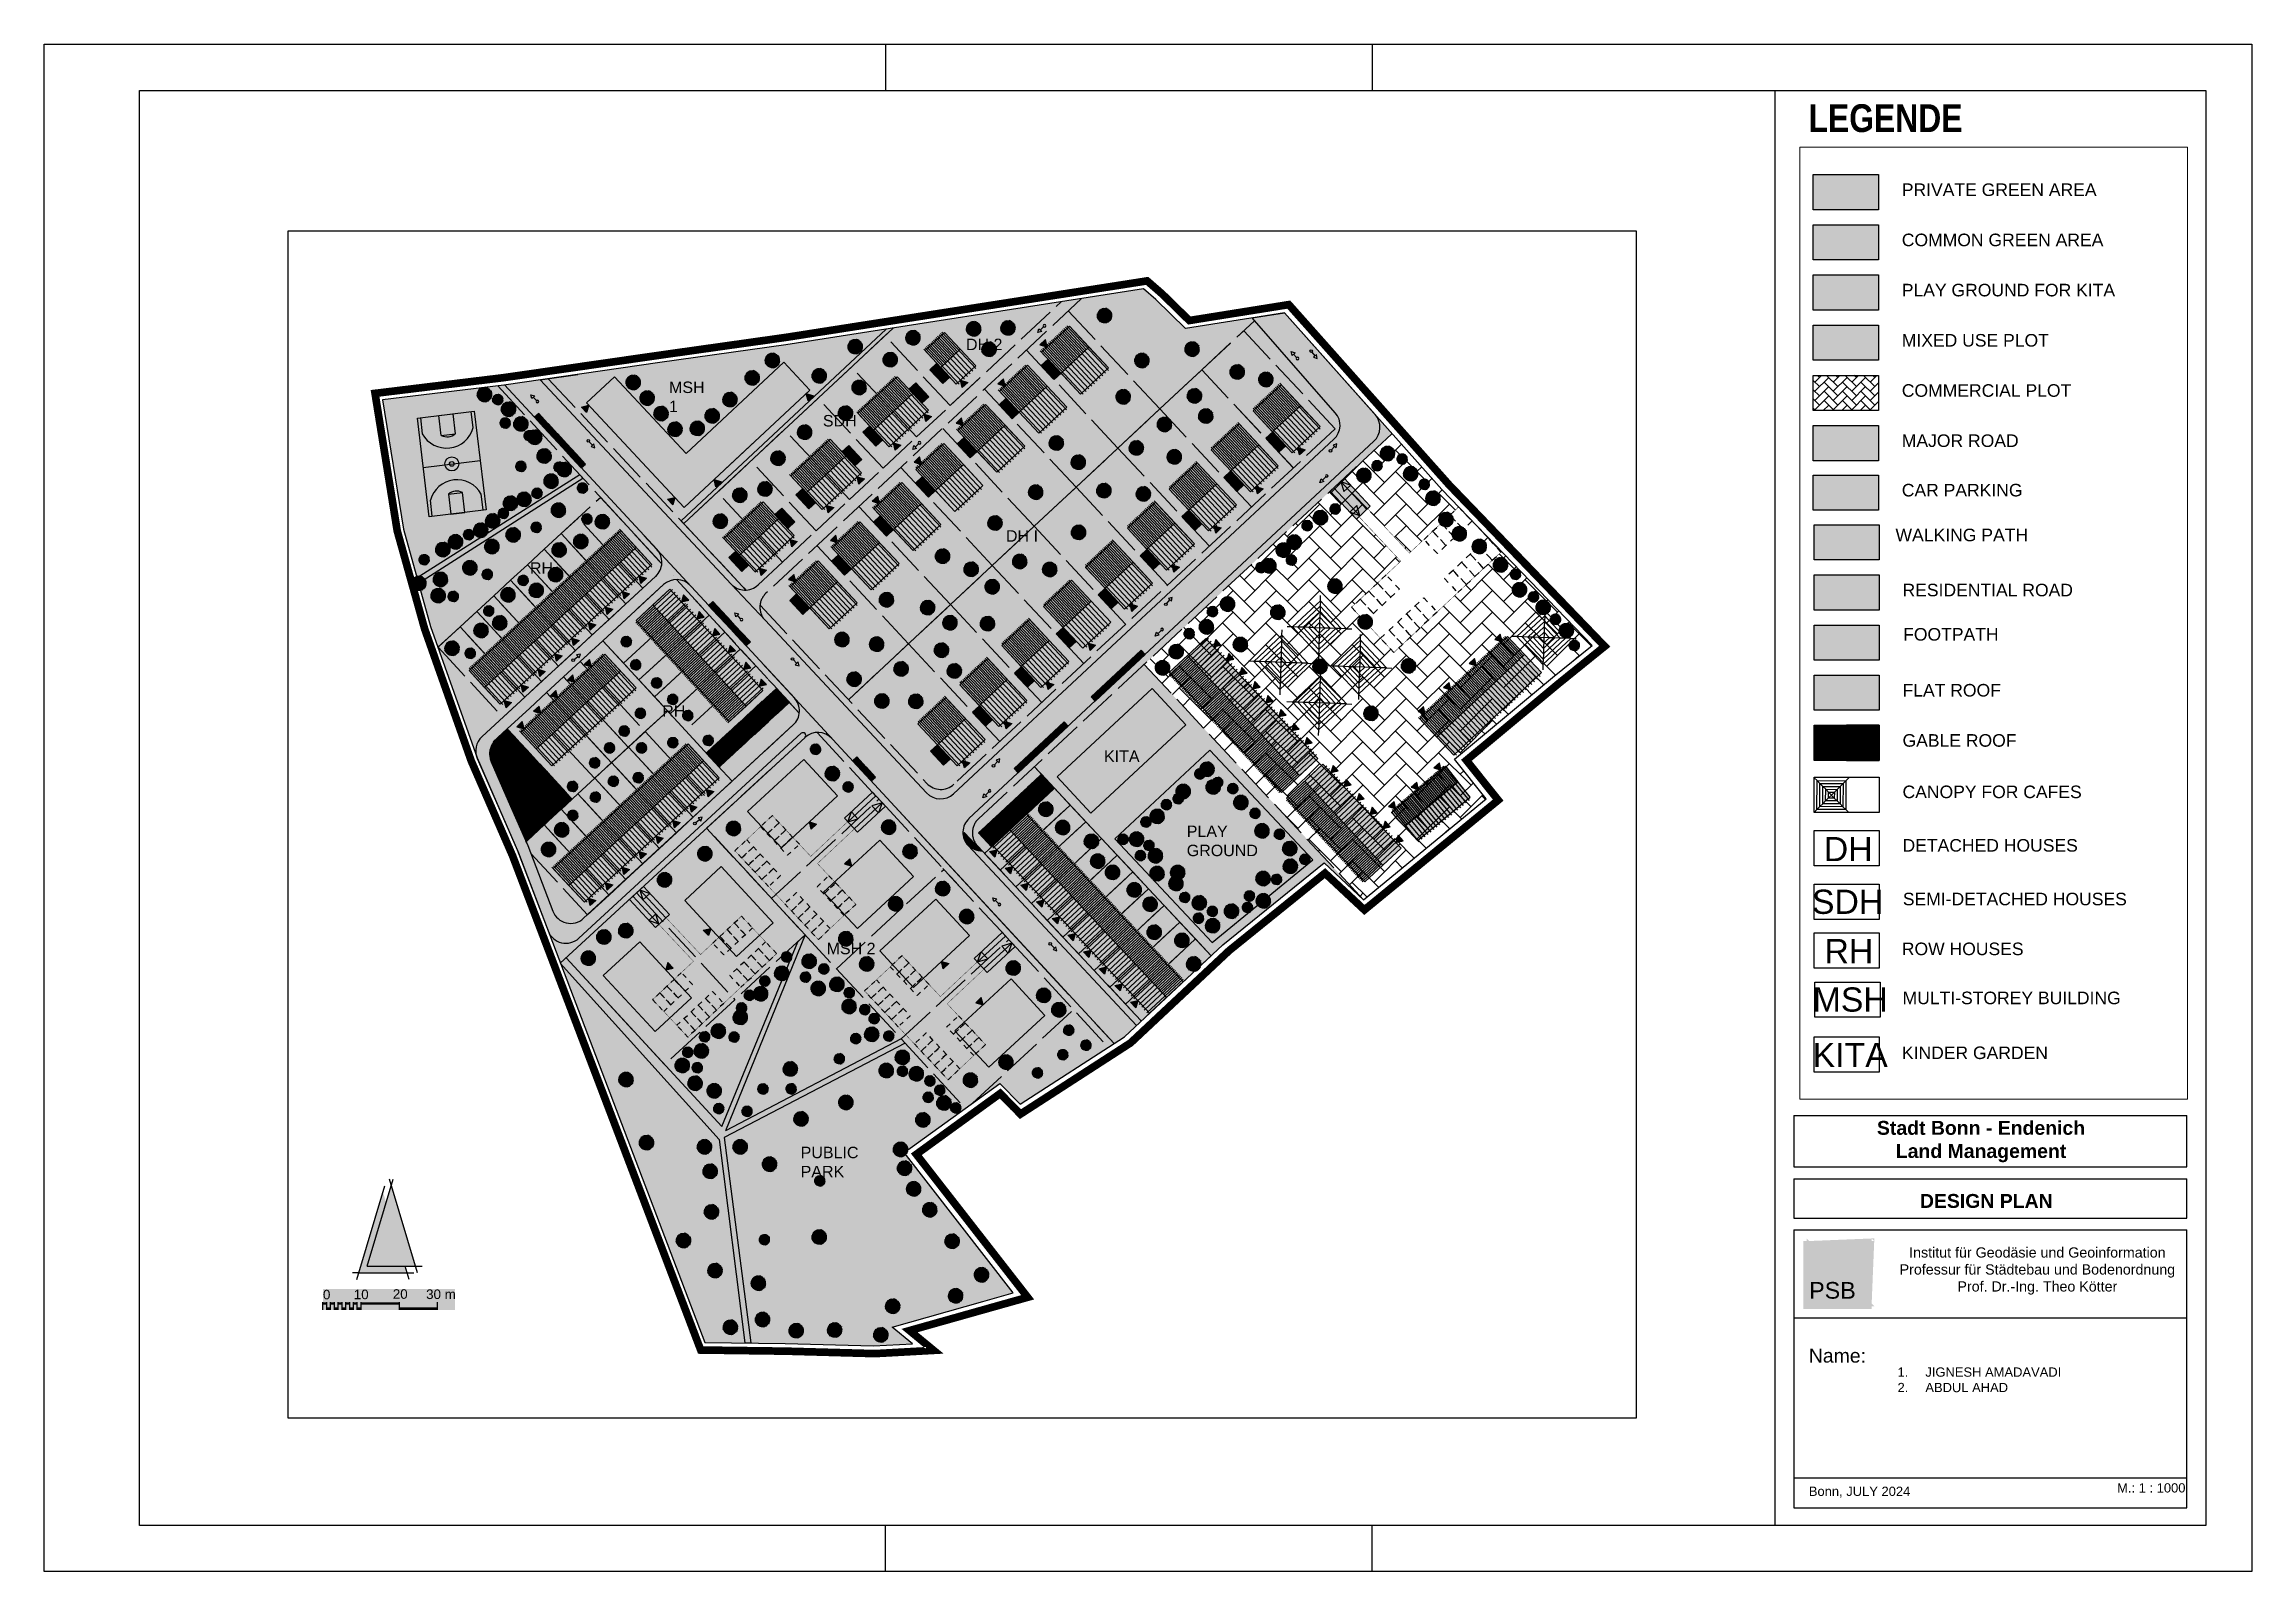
# Paper-space layout 'Designplan_1000' of a CAD drawing. Header units: metres. Extents: x 69 to 545, y 0 to 330.
# The model-space entities are those that its viewports show. They can reach past a viewport. Long polylines and large blocks are cut down to what shows.
import ezdxf

# ---------------------------------------------------------------- set-up
doc = ezdxf.new("R2010")
doc.units = ezdxf.units.M
doc.header["$MEASUREMENT"] = 0
doc.linetypes.add('GELTUNGSBEREICH', pattern=[8.5, 7, -1.5])
doc.linetypes.add('NEBENANLAGE', pattern=[3, 1, -1, 1])
doc.layers.get('0').update_dxf_attribs({"color": 252})
for name, color, linetype in [('BASKETBALL FIELD', 250, 'Continuous'), ('CANOPY', 12, 'Continuous'), ('CAR PARKING', 255, 'Continuous'), ('COMMERCIAL HATCHING', 255, 'Continuous'), ('COMMERCIAL PLOT', 255, 'Continuous'), ('DACH-BLOCK', 7, 'Continuous'), ('DACH-FIRST', 246, 'Continuous'), ('DACH-KEHLE-GRAT', 246, 'Continuous'), ('DACH-SCHRAFFUR', 246, 'Continuous'), ('DETACHED HOUSES', 255, 'Continuous'), ('FILL_Parken', 253, 'Continuous'), ('FOOTPATH', 255, 'Continuous'), ('GELTUNGSBEREICH_B', 7, 'Continuous'), ('Hilfslinie Tiefgarage', 7, 'NEBENANLAGE'), ('HOUSE ENTRANCE', 255, 'Continuous'), ('INSTITUTIONAL PLOT', 255, 'Continuous'), ('KINDER GARDEN', 255, 'Continuous'), ('KINDER GARDEN HATCHING', 255, 'Continuous'), ('Labels', 7, 'Continuous'), ('Layout Frame', 7, 'Continuous'), ('Legend', 7, 'Continuous'), ('MAJOR ROAD', 255, 'Continuous'), ('MAJOR ROAD HATCH', 255, 'Continuous'), ('MULTI STOREY BUILDING', 255, 'Continuous'), ('PARKPLATZ_LAENGS', 7, 'Continuous'), ('PLOT BOUNDARIES', 80, 'GELTUNGSBEREICH'), ('PRIVATE GREEN HATCHING', 255, 'Continuous'), ('PRIVATE GREEN SPACE', 255, 'Continuous'), ('PUBLIC GREEN SPACE', 255, 'Continuous'), ('RESIDENTIAL ROAD', 255, 'Continuous'), ('RESIDENTIAL ROAD HATCHING', 255, 'Continuous'), ('ROAD PARKING', 255, 'Continuous'), ('ROW HOUSES', 255, 'Continuous'), ('Scale Line', 7, 'Continuous'), ('SEMI-DETACHED HOUSE', 255, 'Continuous'), ('TREES', 15, 'Continuous'), ('UMGR_GELTUNGSBEREICH', 7, 'Continuous'), ('WALKWAY', 255, 'Continuous'), ('Walkway Hatch', 255, 'Continuous')]:
    doc.layers.add(name, color=color, linetype=linetype)
doc.layers.add('DACH-SCHATTEN', color=7, linetype='Continuous', true_color=0xe8b078)
doc.layers.add('DACH-SONNE', color=7, linetype='Continuous', true_color=0xefdca9)
for name, color, linetype, lineweight in [('Garage', 7, 'Continuous', 25), ('Hauseingang', 7, 'Continuous', 25), ('Sewer', 7, 'Continuous', 30)]:
    doc.layers.add(name, color=color, linetype=linetype, lineweight=lineweight)
doc.layers.add('Layout', color=1, linetype='Continuous', plot=False)
doc.layers.add('Planning area', color=1, linetype='Continuous', plot=False)
doc.layers.get('0').off()
doc.layers.get('0').freeze()
doc.styles.get("Standard").update_dxf_attribs({"font": 'arial.ttf', "height": 1})
doc.styles.add('Stil1', font='ARIALN.TTF')

psp = doc.layouts.new('Designplan_1000')

# ---------------------------------------------------------------- texts
at = {"layer": 'Layout Frame', "linetype": 'Continuous', "insert": (449.39, 316.79), "char_height": 6, "width": 201.2628, "attachment_point": 1, "style": 'Stil1'}
psp.add_mtext('{\\fArial Narrow|b1|i0|c0|p34;LEGENDE}', dxfattribs=at)
at = {"layer": 'Layout Frame', "linetype": 'Continuous'}
for s, insert, char_height, width, attachment_point in [('{\\fArial|b1|i0|c0|p34;Stadt Bonn - Endenich\\PLand Management}', (486.62, 97.37), 3, 258.8731, 2), ('{\\fArial|b1|i0|c0|p34;\\H0.8571x; DESIGN PLAN}', (487.17, 81.6), 3.5, 33.533, 2), ('Institut für Geodäsie und Geoinformation\\PProfessur für Städtebau und Bodenordnung\\PProf. Dr.-Ing. Theo Kötter', (498.78, 70.08), 2.2, 258.8731, 2), ('Name:^I^I', (449.45, 48.2), 3, 214.1401, 1), ('{\\H0.6667x;M.: 1 : 1000}^I\\P^I', (515.99, 19.17), 3, 214.1401, 1), ('{\\H0.6667x;Bonn, JULY 2024}^I', (449.45, 18.43), 3, 214.1401, 1)]:
    psp.add_mtext(s, dxfattribs=dict(at, insert=insert, char_height=char_height, width=width, attachment_point=attachment_point))
at = {"layer": 'Layout Frame', "color": 7, "insert": (449.52, 62.6), "char_height": 3.6, "width": 10.4459, "attachment_point": 1}
psp.add_mtext('PSB', dxfattribs=at)
at = {"layer": 'Layout Frame', "insert": (466.6, 44.16), "char_height": 2, "attachment_point": 1}
psp.add_mtext_dynamic_manual_height_columns('\\pxi-3,l4,t4,31,58;1.^IJIGNESH AMADAVADI\\P2.^IABDUL AHAD', width=62.7475, gutter_width=5, heights=[10.81], dxfattribs=at)

msp = doc.modelspace()

# ---------------------------------------------------------------- texts
at = {"layer": 'Labels', "attachment_point": 1}
for s, width, gutter_width, insert, char_height in [('DH 2', 10.385, 2, (363595.09, 5621590.27), 3), ('MSH 1', 11.9129, 2, (363517.39, 5621579.05), 3), ('SDH', 11.0355, 2, (363557.64, 5621570.3), 3), ('DH I', 10.385, 2, (363605.55, 5621540.15), 3), ('RH', 11.0355, 2, (363515.62, 5621494.34), 3), ('KITA', 11.0355, 2, (363631.2, 5621482.52), 3), ('PLAY GROUND', 11.0355, 2, (363652.86, 5621462.87), 3), ('MSH 2', 13.0745, 2, (363558.62, 5621432.21), 3), ('DH', 51.3774, 9.89, (364171.14, 5621383.98), 14.842), ('SDH', 51.3774, 9.89, (364163.86, 5621351.65), 14.842), ('RH', 51.3774, 9.89, (364171.56, 5621321.42), 14.842), ('MSH', 51.3774, 9.89, (364164.32, 5621291.71), 14.842), ('KITA', 51.3774, 9.89, (364164.29, 5621257.69), 14.842)]:
    msp.add_mtext_dynamic_manual_height_columns(s, width=width, gutter_width=gutter_width, heights=[0], dxfattribs=dict(at, insert=insert, char_height=char_height))
at = {"layer": 'Legend', "linetype": 'Continuous', "width": 222.8401, "attachment_point": 1}
for s, insert, char_height in [('PRIVATE GREEN AREA', (364218.97, 5621784.76), 7.6958), ('COMMON GREEN AREA ', (364218.97, 5621753.97), 7.6958), ('PLAY GROUND FOR KITA', (364218.97, 5621723.19), 7.6958), ('MIXED USE PLOT', (364218.97, 5621692.41), 7.6958), ('COMMERCIAL PLOT', (364218.97, 5621661.62), 7.6958), ('MAJOR ROAD ', (364218.97, 5621630.84), 7.6958), ('CAR PARKING', (364218.97, 5621600.51), 7.6958), ('RESIDENTIAL ROAD ', (364219.42, 5621539.25), 7.6958), ('FOOTPATH', (364219.8, 5621512.09), 7.696), ('FLAT ROOF ', (364219.42, 5621477.8), 7.696), ('GABLE ROOF', (364219.42, 5621447.02), 7.696), ('CANOPY FOR CAFES', (364219.42, 5621415.48), 7.6958), ('DETACHED HOUSES', (364219.42, 5621382.68), 7.6958), ('SEMI-DETACHED HOUSES', (364219.62, 5621349.77), 7.6958), ('ROW HOUSES', (364219, 5621319.2), 7.696), ('MULTI-STOREY BUILDING', (364219.46, 5621289.12), 7.6958), ('KINDER GARDEN', (364219.03, 5621255.47), 7.6958)]:
    msp.add_mtext(s, dxfattribs=dict(at, insert=insert, char_height=char_height))
at = {"layer": 'Legend', "insert": (364215.11, 5621573.03), "char_height": 7.7077, "attachment_point": 1}
msp.add_mtext_dynamic_manual_height_columns('WALKING PATH', width=866.6583, gutter_width=25.69, heights=[0], dxfattribs=at)
at = {"layer": 'PRIVATE GREEN HATCHING', "insert": (363480.99, 5621531.77), "char_height": 3, "attachment_point": 1}
msp.add_mtext_dynamic_manual_height_columns('RH', width=11.0355, gutter_width=2, heights=[0], dxfattribs=at)
at = {"layer": 'PUBLIC GREEN SPACE', "insert": (363551.83, 5621378.84), "char_height": 3, "attachment_point": 1}
msp.add_mtext_dynamic_manual_height_columns('PUBLIC PARK', width=11.0355, gutter_width=2, heights=[0], dxfattribs=at)

# ---------------------------------------------------------------- blocks, each defined once
blk = doc.blocks.new('Nordpfeil')
at = {"layer": 'Scale Line', "linetype": 'Continuous'}
for color, points in [(256, [(2574420.15, 5621949.75), (2574419.33, 5621952.5), (2574413, 5621931.41), (2574425.66, 5621931.41), (2574425.13, 5621933.16), (2574415.18, 5621933.16)]), (255, [(2574421.5, 5621954.25), (2574415.18, 5621933.16), (2574427.83, 5621933.16)])]:
    blk.add_hatch(color=color, dxfattribs=at).paths.add_polyline_path(points)
at = {"layer": 'Scale Line'}
blk.add_hatch(color=255, dxfattribs=at).paths.add_polyline_path([(2574403.6, 5621927.24), (2574438.15, 5621927.23), (2574438.14, 5621921.74), (2574403.59, 5621921.73)])
at = {"layer": 'Scale Line', "linetype": 'Continuous'}
for p, q in [((2574412.49, 5621929.72), (2574419.83, 5621954.19)), ((2574415.18, 5621933.16), (2574422.01, 5621955.94)), ((2574428.34, 5621931.47), (2574421, 5621955.94)), ((2574413, 5621931.41), (2574411.31, 5621931.41)), ((2574413, 5621931.41), (2574425.66, 5621931.41)), ((2574415.18, 5621933.16), (2574427.83, 5621933.16)), ((2574426.16, 5621929.72), (2574425.13, 5621933.16)), ((2574425.66, 5621931.41), (2574427.34, 5621931.41)), ((2574427.83, 5621933.16), (2574429.52, 5621933.16))]:
    blk.add_line(p, q, dxfattribs=at)
at = {"layer": 'Scale Line', "color": 7}
for p, q in [((2574403.59, 5621921.73), (2574403.59, 5621923.73)), ((2574404.59, 5621921.73), (2574404.59, 5621923.73)), ((2574405.59, 5621921.73), (2574405.59, 5621923.73)), ((2574406.59, 5621921.73), (2574406.59, 5621923.73)), ((2574407.59, 5621921.73), (2574407.59, 5621923.73)), ((2574408.59, 5621921.73), (2574408.59, 5621923.73)), ((2574409.59, 5621921.73), (2574409.59, 5621923.73)), ((2574410.59, 5621921.73), (2574410.59, 5621923.73)), ((2574411.59, 5621921.73), (2574411.59, 5621923.73)), ((2574412.59, 5621921.73), (2574412.59, 5621923.73)), ((2574413.59, 5621921.73), (2574413.59, 5621923.73)), ((2574423.59, 5621921.73), (2574423.59, 5621923.73)), ((2574433.59, 5621921.73), (2574433.59, 5621923.73))]:
    blk.add_line(p, q, dxfattribs=at)
at = {"layer": 'Scale Line', "color": 7, "const_width": 0.667}
for points in [[(2574403.59, 5621923.4), (2574404.59, 5621923.4)], [(2574404.59, 5621922.06), (2574405.59, 5621922.06)], [(2574405.59, 5621923.4), (2574406.59, 5621923.4)], [(2574406.59, 5621922.06), (2574407.59, 5621922.06)], [(2574407.59, 5621923.4), (2574408.59, 5621923.4)], [(2574408.59, 5621922.06), (2574409.59, 5621922.06)], [(2574409.59, 5621923.4), (2574410.59, 5621923.4)], [(2574410.59, 5621922.06), (2574411.59, 5621922.06)], [(2574411.59, 5621923.4), (2574412.59, 5621923.4)], [(2574412.59, 5621922.06), (2574413.59, 5621922.06)], [(2574413.59, 5621923.4), (2574423.59, 5621923.4)], [(2574423.59, 5621922.06), (2574433.59, 5621922.06)]]:
    blk.add_lwpolyline(points, dxfattribs=at)
at = {"layer": 'Scale Line', "color": 7}
for s, p in [('0', (2574403.6, 5621924.48)), ('10', (2574411.67, 5621924.53)), ('20', (2574421.88, 5621924.63)), ('30 m', (2574430.6, 5621924.57))]:
    blk.add_text(s, height=2.5, dxfattribs=at).set_placement(p)
blk = doc.blocks.new('Garage')
at = {"layer": 'Garage'}
h = blk.add_hatch(color=253, dxfattribs=at)
h.dxf.hatch_style = 1
h.paths.add_polyline_path([(0, 0), (3, 0), (3, 6), (0, 6)])
blk.add_lwpolyline([(0, 0), (3, 0), (3, 6), (0, 6)], close=True, dxfattribs=at)
blk.add_lwpolyline([(0, 0), (1.5, 6), (3, 0)], dxfattribs=at)
blk = doc.blocks.new('Underground car park entrance')
h = blk.add_hatch(color=253)
h.dxf.hatch_style = 1
h.paths.add_polyline_path([(1.25, 10), (0, 10), (0, 2.5), (1.25, 2.5)])
h.paths.add_polyline_path([(3.75, 7.5), (2.5, 7.5), (3.75, 10), (1.25, 10), (1.25, 2.5), (2.5, 2.5), (1.25, 0), (3.75, 0)])
h.paths.add_polyline_path([(3.75, 10), (2.5, 7.5), (3.75, 7.5)], flags=17)
h.paths.add_polyline_path([(3.75, 10), (3.75, 7.5), (5, 7.5)], flags=17)
h.paths.add_polyline_path([(5, 10), (3.75, 10), (5, 7.5)])
h.paths.add_polyline_path([(5, 7.5), (3.75, 7.5), (3.75, 0), (5, 0)])
h.paths.add_polyline_path([(2.5, 2.5), (1.25, 2.5), (1.25, 0)], flags=17)
h.paths.add_polyline_path([(1.25, 2.5), (0, 2.5), (1.25, 0)], flags=17)
h.paths.add_polyline_path([(0, 2.5), (0, 0), (1.25, 0)])
for p, q in [((0, 0), (0, 10)), ((0, 10), (5, 10)), ((5, 10), (5, 0)), ((5, 0), (0, 0))]:
    blk.add_line(p, q)
at = {"color": 7}
for p, q in [((1.25, 0), (1.25, 10)), ((3.75, 10), (2.5, 7.5)), ((5, 7.5), (2.5, 7.5)), ((3.75, 0), (3.75, 10)), ((3.75, 10), (5, 7.5)), ((1.25, 0), (0, 2.5)), ((0, 2.5), (2.5, 2.5)), ((1.25, 0), (2.5, 2.5))]:
    blk.add_line(p, q, dxfattribs=at)
blk = doc.blocks.new('Underground car park')
at = {"layer": 'Hilfslinie Tiefgarage', "linetype": 'NEBENANLAGE', "const_width": 0.1, "flags": 128}
blk.add_lwpolyline([(0, 0), (-15.96, 0), (-15.96, -17.65), (-32.16, -17.65), (-32.16, 20.75), (-15.96, 20.75), (-15.96, 3.1), (0, 3.1)], close=True, dxfattribs=at)
at = {"layer": 'Hilfslinie Tiefgarage'}
for points in [[(-32.16, 20.75), (-27.06, 20.75), (-27.06, 17.65), (-32.16, 17.65)], [(-32.16, 17.65), (-27.06, 17.65), (-27.06, 14.55), (-32.16, 14.55)], [(-15.96, 20.75), (-21.06, 20.75), (-21.06, 17.65), (-15.96, 17.65)], [(-15.96, 17.65), (-21.06, 17.65), (-21.06, 14.55), (-15.96, 14.55)], [(-32.16, 14.55), (-27.06, 14.55), (-27.06, 11.45), (-32.16, 11.45)], [(-15.96, 14.55), (-21.06, 14.55), (-21.06, 11.45), (-15.96, 11.45)], [(-32.16, 11.45), (-27.06, 11.45), (-27.06, 8.35), (-32.16, 8.35)], [(-32.16, 8.35), (-27.06, 8.35), (-27.06, 5.25), (-32.16, 5.25)], [(-15.96, 11.45), (-21.06, 11.45), (-21.06, 8.35), (-15.96, 8.35)], [(-32.16, -5.25), (-27.06, -5.25), (-27.06, -2.15), (-32.16, -2.15)], [(-32.16, -8.35), (-27.06, -8.35), (-27.06, -5.25), (-32.16, -5.25)], [(-15.96, -8.35), (-21.06, -8.35), (-21.06, -5.25), (-15.96, -5.25)], [(-32.16, -11.45), (-27.06, -11.45), (-27.06, -8.35), (-32.16, -8.35)], [(-32.16, -14.55), (-27.06, -14.55), (-27.06, -11.45), (-32.16, -11.45)], [(-15.96, -11.45), (-21.06, -11.45), (-21.06, -8.35), (-15.96, -8.35)], [(-15.96, -14.55), (-21.06, -14.55), (-21.06, -11.45), (-15.96, -11.45)], [(-32.16, -17.65), (-27.06, -17.65), (-27.06, -14.55), (-32.16, -14.55)], [(-15.96, -17.65), (-21.06, -17.65), (-21.06, -14.55), (-15.96, -14.55)]]:
    blk.add_lwpolyline(points, close=True, dxfattribs=at)
blk = doc.blocks.new('House entrance')
at = {"layer": 'Hauseingang'}
h = blk.add_hatch(color=256, dxfattribs=at)
h.dxf.hatch_style = 1
h.paths.add_polyline_path([(0, 0), (-1.71, 0.99), (-1.71, -0.99)])
blk.add_lwpolyline([(0, 0), (-1.71, 0.99), (-1.71, -0.99)], close=True, dxfattribs=at)
blk = doc.blocks.new('Public parking along streets')
at = {"layer": 'FILL_Parken'}
h = blk.add_hatch(color=256, dxfattribs=at)
h.dxf.hatch_style = 1
h.paths.add_polyline_path([(0, 0), (0, 2.5), (-6, 2.5), (-6, 0)])
at = {"layer": 'PARKPLATZ_LAENGS'}
blk.add_lwpolyline([(0, 0), (0, 2.5), (-6, 2.5), (-6, 0)], close=True, dxfattribs=at)
at = {"layer": 'PARKPLATZ_LAENGS', "insert": (-3.79, 0.74), "char_height": 1.5, "attachment_point": 1, "rotation": 90}
blk.add_mtext_dynamic_manual_height_columns('P', width=3.0224, gutter_width=12.5, heights=[0], dxfattribs=at)
blk = doc.blocks.new('Tree')
h = blk.add_hatch(color=63)
h.dxf.hatch_style = 1
edge = h.paths.add_edge_path()
edge.add_arc((0.1, 0), 5.77, 0, 360)
for p, q in [((-4.8, 0), (-5.7, -0.1)), ((-5, 0.7), (-5.6, 0.7)), ((-4.8, 0.4), (-5.6, 0.4)), ((-4.8, 0.3), (-5.6, 0.2)), ((-4.8, 0.9), (-5.5, 0.8)), ((-5, 0.2), (-5.5, 0.1)), ((-5.4, 1), (-5, 1)), ((-4.8, 0.6), (-5.4, 0.5)), ((-5.2, 1.8), (-4.8, 1.7)), ((-5, 2.1), (-4.2, 1.9)), ((-5, 1.6), (-4.8, 1.5)), ((-4.7, 1.5), (-5, 1.3)), ((-4.9, 2.6), (-4.1, 2.3)), ((-4.7, 3), (-4, 2.6)), ((-4.6, 2.3), (-4.1, 2.1)), ((-4, 1.2), (-4.6, 1)), ((-4.5, 3.2), (-3.8, 2.8)), ((-4.5, 0.2), (-4.1, 0.1)), ((-4.3, 3.8), (-3.6, 3.2)), ((-4.3, 3.3), (-3.9, 3)), ((-4.2, 3.8), (-3.5, 3.4)), ((-4.2, 0.5), (-4.1, 0.4)), ((-4, 3.3), (-4.1, 3.3)), ((-4.1, 1.2), (-3.3, 1.5)), ((-4, 4.1), (-3.4, 3.5)), ((-4, 3.3), (-4, 3.2)), ((-3.9, 3.3), (-4, 3.2)), ((-4, 0.4), (-3.7, 0.2)), ((-3.8, 3.2), (-3.9, 3.1)), ((-3.8, 4.3), (-2.8, 3.3)), ((-3.7, 2), (-3.5, 2)), ((-3.6, 2.1), (-3.5, 2)), ((-3.6, 0.1), (-1.5, -0.3)), ((-3.3, 1.7), (-3.1, 1.5)), ((-3.2, 4.8), (-2.7, 4.2)), ((-3, 4.5), (-3, 4.5)), ((-2.9, 5), (-2.4, 4.3)), ((-2.9, 4.5), (-2.9, 4.4)), ((-2.8, 4.6), (-2.5, 4.3)), ((-2.8, 4.3), (-2.8, 4.4)), ((-2.7, 5), (-2.2, 4.4)), ((-2.7, 4.4), (-2.7, 4.2)), ((-2.6, 2.1), (-2.5, 1.6)), ((-2.5, 5.1), (-2.1, 4.6)), ((-2.4, 5.1), (-2.2, 4.7)), ((-2, 5), (-1.8, 4.7)), ((-1.9, 3.4), (-2, 3.1)), ((-1.9, 5.4), (-1.6, 4.8)), ((-1.9, 5.1), (-1.7, 4.7)), ((-1.8, 5.5), (-1.4, 4.8)), ((-1.8, 4.3), (-0.8, 2)), ((-1.6, 5.5), (-1.5, 5)), ((-1.6, 4.4), (-1.3, 4.3)), ((-1.1, 2.7), (-1.6, 2.8)), ((-1.4, 5.2), (-1.3, 4.9)), ((-1.3, 5.7), (-1.1, 4.9)), ((-1.1, 2.7), (-0.8, 1.3)), ((-1, 0.9), (-0.5, -0.2)), ((-0.9, 3.2), (-0.4, 2.1)), ((-0.8, 2), (-0.9, 1.9)), ((-0.8, 1.4), (-0.6, 1.2)), ((-0.6, 3), (-0.7, 2.6)), ((-0.7, 0.6), (0, -0.1)), ((-0.6, 3.6), (-0.6, 3)), ((-0.1, 3.4), (-0.6, 3)), ((-0.6, 1.3), (-0.1, 0.8)), ((-0.6, 0), (0.1, -0.4)), ((-0.5, 5.5), (-0.5, 5)), ((-0.5, 0.2), (0, -0.2)), ((-0.2, 2.4), (-0.4, 2.1)), ((0.7, 0.9), (-0.3, 0.7)), ((-0.1, 5.2), (-0.1, 5.1)), ((0.2, 0.5), (-0.1, 0.5)), ((0.3, 4.4), (0, 4.1)), ((0, 3.6), (0, 2.9)), ((0, 0.4), (0.2, 0.1)), ((0.3, 0.1), (0, -0.1)), ((0.5, 1), (0.2, 0.5)), ((0.2, 0.8), (0.3, 0.7)), ((0.4, 5.6), (0.3, 5)), ((0.5, 4.2), (0.3, 3.8)), ((0.3, 0.4), (0.5, 0.2)), ((2.1, 2.1), (0.4, 0.9)), ((0.9, 0.1), (0.4, 0.3)), ((0.5, 5.6), (0.5, 5)), ((0.6, 1), (0.7, 1)), ((0.8, 5.6), (0.7, 5)), ((0.7, 0.2), (0.8, -0.2)), ((0.8, 1.2), (0.8, 1.1)), ((0.9, 0.1), (0.8, -0.1)), ((0.9, 3.2), (1.2, 2.9)), ((1, 1.5), (0.9, 1.2)), ((3.7, 0.3), (0.9, 0.1)), ((1.8, 1.7), (1, 1.5)), ((1, 1.5), (1.2, 1.4)), ((1, 0.1), (1, -0.2)), ((1.4, 5.5), (1.2, 4.8)), ((1.2, 4.4), (1.3, 4.2)), ((1.2, 0.1), (1.2, -0.2)), ((1.3, 4.5), (1.3, 4.2)), ((1.3, 4.2), (1.4, 3.5)), ((1.5, 0.1), (1.3, -0.2)), ((1.5, 5.4), (1.4, 4.9)), ((1.4, 4.4), (1.5, 4.2)), ((1.5, 0.1), (1.6, 0.1)), ((1.7, 0.2), (1.6, 0.1)), ((2, 5.4), (1.7, 4.8)), ((1.9, 4.1), (1.7, 4.1)), ((2.4, 1.8), (1.8, 1.7)), ((1.8, 0.3), (2.2, 0)), ((1.9, 4.2), (1.9, 4.2)), ((2.3, 5.2), (2, 4.6)), ((2.5, 4), (2, 3.6)), ((2, 0.4), (2, 0.2)), ((2.2, 4.2), (2.1, 3.7)), ((2.3, 3.2), (2.1, 2.7)), ((2.4, 5.1), (2.2, 4.5)), ((2.9, 2.4), (2.2, 2)), ((2.2, 0.6), (2.4, 0.8)), ((2.2, 0), (2.7, -0.1)), ((2.6, 3.4), (2.3, 3.2)), ((2.6, 1.1), (2.3, 0.7)), ((2.4, 1.8), (2.8, 1.7)), ((2.9, 2), (2.5, 1.8)), ((3, 4.8), (2.7, 4.3)), ((2.9, 5.1), (2.8, 5)), ((3.1, 4.8), (2.8, 4.2)), ((3.6, 4.5), (2.8, 3.4)), ((2.8, 3.4), (3, 3.4)), ((3.7, 2.1), (2.8, 1.7)), ((3.3, 4.7), (2.9, 4.2)), ((2.9, 2.4), (3, 2.2)), ((3, 0.2), (2.9, 0)), ((3, 2.7), (3.1, 2.5)), ((3.6, 0.6), (3.2, 0.2)), ((3.6, 1.4), (3.3, 1.3)), ((3.7, 4.3), (3.4, 3.9)), ((3.8, 4.2), (3.5, 3.8)), ((3.9, 4.1), (3.5, 3.7)), ((3.5, 1.5), (3.6, 1.3)), ((3.7, 0.8), (3.6, 0.6)), ((3.8, 2.4), (3.7, 2.1)), ((3.7, 1.6), (3.9, 1.6)), ((4.1, 1), (3.7, 0.8)), ((4.1, 2.5), (3.8, 2.4)), ((4.1, 2.2), (3.8, 2.1)), ((4.3, 3.7), (3.9, 3.3)), ((4.5, 3.7), (4, 3.2)), ((4.2, 1.8), (4.1, 1.8)), ((4.3, 1.2), (4.1, 1.1)), ((4.3, 4), (4.2, 3.8)), ((4.5, 3.2), (4.2, 3)), ((4.7, 2.9), (4.3, 2.7)), ((4.7, 2.7), (4.4, 2.6)), ((4.9, 2.6), (4.5, 2.4)), ((4.5, 0.1), (4.7, -0.1)), ((5, 2.3), (4.6, 2.1)), ((5.1, 2.2), (4.7, 2)), ((5.4, 2.1), (4.7, 1.8)), ((5.3, 1.8), (4.9, 1.7)), ((5.6, 1.5), (4.9, 1.4)), ((5.6, 1.2), (4.9, 1.1)), ((5.3, 1.3), (5, 1.2)), ((5.9, 1.1), (5, 1)), ((5.3, 0.9), (5, 0.8)), ((5.2, 2.6), (5.1, 2.5)), ((5.6, 0.7), (5.1, 0.6)), ((5.8, 0.6), (5.1, 0.5)), ((5.5, 0.4), (5.1, 0.3)), ((5.9, 0.2), (5.1, 0.2)), ((5.1, 0.1), (5.7, 0)), ((5.4, 2.7), (5.3, 2.6)), ((-5, -0.1), (-5.6, -0.2)), ((-4.9, -0.5), (-5.6, -0.8)), ((-4.8, -1), (-5.6, -1.3)), ((-5, -0.3), (-5.5, -0.4)), ((-4.7, -1.4), (-5.5, -1.8)), ((-4.9, -0.4), (-5.4, -0.5)), ((-4.8, -1.1), (-5.2, -1.3)), ((-4.5, -2), (-5.2, -2.5)), ((-4.8, -0.8), (-5.1, -0.9)), ((-4.7, -1.6), (-5.1, -1.7)), ((-4.8, -1.2), (-5, -1.3)), ((-4.7, -1.8), (-5, -2)), ((-4.5, -1.9), (-4.8, -2)), ((-4.4, -2.3), (-4.8, -2.5)), ((-4.4, -2.1), (-4.7, -2.3)), ((-4.3, -2.5), (-4.6, -2.7)), ((-4.1, -1.1), (-4.5, -1.2)), ((-4.2, -2.6), (-4.5, -2.9)), ((-4.1, -0.6), (-4.4, -0.7)), ((-4.2, -2.7), (-4.4, -2.9)), ((-4.1, -3.1), (-4.4, -3.4)), ((-4, -2.8), (-4.3, -3)), ((-3.6, -1.3), (-4.1, -1.9)), ((-3.6, -3.3), (-4.1, -3.6)), ((-3.4, -0.9), (-4, -1.2)), ((-3.6, -3.5), (-4, -3.8)), ((-3.7, -2.2), (-3.9, -2.3)), ((-2.9, -3.1), (-3.8, -4)), ((-3.5, -2.1), (-3.6, -2.3)), ((-3.1, -3.7), (-3.6, -4.1)), ((-3, -3.8), (-3.6, -4.5)), ((-3.5, -0.9), (-3.2, -0.9)), ((-3.2, -2.9), (-3.4, -2.9)), ((-3, -4), (-3.3, -4.4)), ((-2.5, -3.6), (-3.2, -4.5)), ((-2.1, -0.5), (-3.1, -1.1)), ((-2.4, -4.2), (-2.8, -4.9)), ((-2.4, -3.9), (-2.4, -4)), ((-2.1, -4), (-2.4, -4.8)), ((-2, -4.1), (-2.4, -5)), ((-1.8, -4.2), (-2.2, -4.9)), ((-1.7, -4.3), (-2.2, -5.3)), ((-1.6, -2.5), (-2.1, -3.8)), ((-1.6, -4.3), (-1.9, -5)), ((-1.5, -2.5), (-1.8, -2.6)), ((-1.4, -4.4), (-1.8, -5.3)), ((-1.3, -4.4), (-1.7, -5.4)), ((-1.5, -2.9), (-1.4, -3)), ((-0.8, -0.2), (-1.4, -0.5)), ((-1.2, -4), (-1.4, -4.1)), ((-1.2, -4.6), (-1.4, -5)), ((-1.2, -1.9), (-1.3, -2.1)), ((-0.9, -4.3), (-1.3, -5.2)), ((-1.1, -2.4), (-1.2, -2.4)), ((-1.1, -3.9), (-1.2, -3.9)), ((-1.1, -0.1), (-0.5, -0.3)), ((-1.1, -1.9), (-1.1, -2.4)), ((-1, -3.6), (-1.1, -3.8)), ((-1.1, -3.9), (-1.1, -4.1)), ((-1, -0.2), (-1, -0.3)), ((-0.7, -3.3), (-1, -3.6)), ((-0.7, -3.7), (-0.9, -4.5)), ((-0.6, -4.8), (-0.8, -5.6)), ((-0.2, -1.4), (-0.7, -3.5)), ((-0.7, -3.3), (-0.6, -3.5)), ((-0.5, -4.8), (-0.6, -5.3)), ((-0.4, -0.1), (-0.5, -0.2)), ((-0.4, -0.2), (-0.5, -0.3)), ((-0.3, -4.8), (-0.5, -5.7)), ((-0.1, -4.8), (-0.3, -5.7)), ((0, -4.8), (-0.1, -5.4)), ((0, -0.1), (0.2, -0.3)), ((0.2, -0.5), (0, -0.8)), ((0.1, 0), (0.1, -0.1)), ((0.2, -0.1), (0.1, 0)), ((0.1, -0.1), (0.1, -0.1)), ((0.1, -0.1), (0.1, -0.2)), ((0.1, -0.1), (0.1, -0.1)), ((0.1, -0.1), (0.1, -0.1)), ((0.1, -4.8), (0.1, -5.3)), ((0.5, -0.1), (0.2, -0.3)), ((0.3, -4.8), (0.2, -5.7)), ((0.6, -3.4), (0.8, -3.6)), ((0.6, -3.4), (0.6, -3.7)), ((0.8, -3.6), (0.7, -3.7)), ((0.7, -4.9), (0.7, -5.7)), ((0.8, -3.6), (0.9, -3.7)), ((0.8, -5), (0.8, -5.3)), ((1, -3.7), (1.2, -4.2)), ((1, -5), (1.2, -5.7)), ((1.1, -4.7), (1.4, -5.6)), ((1.3, -4.6), (1.5, -5.2)), ((1.4, -4.6), (1.8, -5.5)), ((2, -2.6), (1.5, -2.6)), ((1.7, -0.2), (1.7, -0.3)), ((1.7, -4.6), (2.1, -5.4)), ((1.7, -4.8), (1.8, -5.1)), ((1.8, -0.2), (1.8, -0.4)), ((1.8, -4.5), (2.1, -5.1)), ((2, -0.3), (1.9, -0.4)), ((1.9, -3.6), (2.4, -3.7)), ((2, -4.4), (2.2, -4.9)), ((2.1, -3), (2.3, -3.3)), ((2.3, -4.4), (2.6, -4.9)), ((2.4, -3.5), (2.7, -3.7)), ((2.4, -4.4), (3.1, -5)), ((2.5, -4.3), (3.1, -4.9)), ((2.7, -4.2), (3.1, -4.6)), ((3.3, -0.9), (3, -1)), ((3, -1), (3.2, -1.6)), ((3.1, -4.1), (3.5, -4.4)), ((3.2, -1.5), (3.4, -2)), ((3.2, -3.8), (3.6, -4.2)), ((3.2, -4.1), (3.4, -4.2)), ((4.1, -1.2), (3.3, -0.9)), ((3.4, -3.8), (3.7, -4)), ((3.5, -3.6), (4, -4.2)), ((3.6, -1.6), (4.3, -2.4)), ((3.6, -2), (4.6, -2.9)), ((3.6, -3.6), (3.9, -3.9)), ((3.7, -3.5), (4.1, -3.8)), ((4.5, -3.7), (3.9, -3.2)), ((3.9, -3.4), (4.1, -3.6)), ((4.4, -1.2), (4, -1.2)), ((4, -3), (4.5, -3.3)), ((4.1, -2.9), (4.8, -3.4)), ((4.1, -3.2), (4.3, -3.4)), ((4.3, -2.8), (4.6, -3.1)), ((4.4, -2.5), (4.9, -2.9)), ((4.5, -2.1), (5, -2.4)), ((4.7, -2.1), (5.3, -2.5)), ((4.8, -1.1), (5.7, -1.5)), ((4.8, -1.4), (5.5, -1.7)), ((4.8, -2.6), (5.2, -2.9)), ((4.9, -1), (5.6, -1.2)), ((4.9, -1.6), (5.2, -1.7)), ((5, -0.2), (5.5, -0.3)), ((5, -0.6), (5.8, -0.8)), ((5, -0.8), (5.6, -0.9)), ((5, -0.9), (5.5, -1.1)), ((5.1, -0.1), (5.7, -0.2)), ((5.1, -2.1), (5.3, -2.2))]:
    blk.add_line(p, q)
for points in [[(-5.6, 1.2), (-5.1, 1.1), (-5, 1.1)], [(-5.3, 2), (-4.5, 1.7), (-4.4, 1.8)], [(-5, 2.8), (-4.2, 2.5), (-4.1, 2.5), (-4.6, 2.8)], [(-5, 2.4), (-3.5, 1.7), (-3.3, 1.7), (-3.5, 2)], [(-4.9, 2), (-3.9, 1.5), (-3.8, 1.6)], [(-4.3, 0.1), (-4.5, 0), (-4.8, 0)], [(-4.7, 3.2), (-4.2, 2.9), (-3.5, 2.7)], [(-2.5, 1.6), (-3.8, 1.4), (-4.3, 1.5), (-4.7, 1.6)], [(-4.1, 0.4), (-4.3, 0.3), (-4.7, 0.4)], [(-3.6, 1.5), (-4.2, 1.9), (-4.4, 1.8)], [(-3.8, 0), (-4.1, -0.2), (-4.4, -0.3)], [(-4.2, 3.4), (-3.8, 3.1), (-3.8, 3.1), (-4.3, 3.4)], [(-4.3, 0.8), (-3.8, 0.5), (-3.6, 0.1)], [(-4.1, 4), (-3.8, 3.7), (-3.5, 3.4)], [(-3.6, 0.1), (-3.7, 0), (-4.1, 0.1)], [(-3.8, 4.1), (-3, 3.4), (-2.5, 3.1)], [(-2.7, 2.6), (-2.6, 2.5), (-2.6, 2.1), (-3.5, 2.7), (-3.7, 2.9)], [(-3.7, 2.5), (-3.3, 2.4), (-3.1, 2.5)], [(-3.1, 3.9), (-3.6, 4.3), (-3.5, 4.4), (-3, 4)], [(-3.3, 0.4), (-3, 0.1), (-2.9, -0.1), (-3.5, -0.2), (-3.6, -0.3)], [(-0.8, 0.2), (-2, -1.2), (-3.1, -2.4), (-3.4, -2.7)], [(-2.9, 4), (-3.2, 4.4), (-3.2, 4.5), (-2.8, 4.1)], [(-2.8, 4.3), (-3, 4.6), (-3, 4.6)], [(-3, 3.1), (-2.4, 3.2), (-2.2, 3.3)], [(-2.9, 3.8), (-2.7, 3.6), (-2.2, 3.3)], [(-1.8, 2.9), (-2.3, 2.8), (-2.5, 2.8), (-2.9, 2.8)], [(-2.7, 3.8), (-2.6, 3.6), (-2.6, 3.5)], [(-2.5, 1.8), (-1.2, 1), (-0.4, 0.8), (0.5, -0.1)], [(-2.5, 1.6), (-2.4, 1.6), (-2.2, 1.7)], [(-2.4, 4.1), (-2.1, 3.8), (-1.5, 3.5)], [(-2.3, 5.4), (-2.2, 5.1), (-1.9, 4.6)], [(-2.2, 3.3), (-1.4, 2.6), (-1.2, 2.7)], [(-1.5, 4.6), (-1.4, 4.5), (-1.3, 4.3)], [(-1.3, 4.3), (-1, 4.1), (-0.9, 3.7)], [(-1, 5.8), (-0.9, 4.9), (-1, 4.9), (-1.1, 5.7)], [(-0.7, 4.3), (-0.9, 3.8), (-1, 2.7), (-1.1, 2.6)], [(-0.8, 5.5), (-0.7, 4.9), (-0.7, 4.3), (-0.6, 4.4), (-0.6, 4.8), (-0.6, 5.2)], [(-0.4, 2.1), (-0.6, 1.6), (-0.6, 1.4), (-0.6, 1.3), (-0.8, 0.1)], [(-0.8, 0.2), (0.1, -0.9), (-0.1, -1.1), (-0.2, -1.1)], [(-0.6, 0.5), (-0.5, 0.2), (-0.7, 0.2)], [(-0.5, 0.8), (-0.5, 0.7), (0.1, 0)], [(-0.3, 5.8), (-0.3, 5.1), (-0.2, 5.1), (-0.2, 5.8)], [(0, 2.9), (-0.2, 2.4), (0.2, 2.5)], [(-0.1, 0.8), (0, 0.5), (-0.1, 0.5)], [(0, 4.4), (0.1, 4.2), (0, 3.6)], [(0.2, 4), (0.4, 3.5), (0.4, 3.5), (0, 2.8)], [(0, 0.8), (0.6, -0.1), (1.1, -0.2), (1.2, -0.2)], [(0.2, 5.7), (0.2, 5.1), (0.1, 5.1), (0.1, 5.4)], [(0.5, 0.2), (0.5, 0), (0.1, -0.1)], [(1.1, 3.7), (1.1, 3.6), (1, 3.4), (0.2, 2.5)], [(0.2, 3.1), (0.5, 3.2), (0.6, 3.4), (0.9, 3.5)], [(0.9, 1.3), (0.9, 1.2), (0.7, 0.9)], [(1.4, 5.9), (0.9, 4.6), (0.8, 4.1), (0.8, 3.8), (0.9, 3.3)], [(1.1, 5.6), (0.8, 5), (0.8, 5)], [(1.4, 3.4), (0.9, 2), (1, 1.5)], [(1.1, 0.1), (1.2, -0.2), (2.1, -0.5), (3, -1)], [(1.2, 2.9), (1.5, 3.1), (1.6, 3.1)], [(1.6, 4.5), (1.4, 4.1), (1.3, 4)], [(1.9, 4.4), (1.5, 3.7), (1.4, 3.5)], [(1.9, 4.1), (1.9, 3.8), (1.4, 3.1)], [(1.6, 0.1), (1.5, -0.2), (1.4, -0.3)], [(1.8, 5.7), (1.5, 4.9), (1.5, 4.8)], [(1.5, 4.3), (1.5, 4.3), (1.6, 4.3)], [(2.3, 0.7), (2.3, 0.6), (1.7, 0.2), (1.7, 0.1)], [(2.2, 2), (2.1, 1.9), (2, 1.8), (1.8, 1.9)], [(2.2, 5.4), (2.1, 5.2), (1.9, 4.6)], [(2.7, 5.2), (2.4, 4.5), (1.9, 3.8)], [(1.9, 3.7), (2, 3.5), (2.2, 1.9)], [(2.3, 0.7), (2.1, 0.5), (2.1, 0.5)], [(2.3, 4.4), (2.3, 4.1), (2.2, 4.1)], [(2.6, 3.8), (2.3, 3.4), (2.3, 3.2)], [(2.8, 4.9), (2.5, 4.4), (2.4, 4.4)], [(5.4, 1.7), (3.5, 1.3), (3.1, 1.2), (2.4, 1), (2.4, 0.8)], [(4.8, 3.2), (3, 2.2), (2.5, 1.8)], [(3.3, 4.4), (2.6, 3.3), (2.8, 3.4)], [(4.5, 3.4), (4.1, 3.1), (2.9, 2.4)], [(3.8, 2.1), (3.6, 2.2), (2.9, 2)], [(3.8, 1.8), (3.6, 1.5), (3, 1.6), (2.9, 1.7)], [(3.1, 1.8), (3.7, 1.9), (4.1, 1.8)], [(4.1, 4), (3.3, 3.2), (3.2, 3.1)], [(4.1, 3.8), (3.2, 2.8), (3.2, 2.5)], [(4.6, 0.7), (4, 0.6), (3.6, 0.6)], [(3.6, 0.3), (3.9, 0.2), (5, 0)], [(3.7, 0.3), (3.8, 0.4), (4, 0.3), (4.1, 0.2)], [(5.1, 2.5), (4.4, 2.2), (3.9, 1.9)], [(5, 0.4), (4.3, 0.4), (4, 0.3)], [(4.2, 1), (4.5, 0.8), (4.7, 0.9)], [(-5.4, -0.9), (-4.5, -0.6), (-4.2, -0.6), (-3.3, -0.6)], [(-3.3, -0.6), (-3.7, -0.9), (-3.9, -1), (-4.2, -0.9), (-4.5, -0.9)], [(-3.7, -1.4), (-4.1, -1.3), (-4.5, -1.5)], [(-3, -1.3), (-4.3, -2.4), (-4.5, -2.5)], [(-2.9, -2), (-3.6, -2.6), (-3.8, -3), (-4.4, -3.7)], [(-2, -1.2), (-3.4, -1.3), (-3.7, -1.4), (-4, -1.6), (-4.3, -1.7)], [(-2.2, -1.6), (-3.7, -2.4), (-3.9, -2.5)], [(-3.1, -2), (-3.4, -2), (-3.7, -2.2)], [(-2, -0.5), (-3.4, -1.1), (-3.5, -1.1)], [(-1.9, -0.2), (-2.9, -0.4), (-3.4, -0.7)], [(-3.3, -3.1), (-3.1, -2.7), (-2.1, -2.5), (-1.8, -2.6), (-2.2, -2.9), (-3.2, -3.2)], [(-0.9, -0.1), (-2.2, -0.5), (-3.2, -0.5)], [(-1.7, -2.9), (-2.2, -3.2), (-2.7, -4.2)], [(-1.5, -2.5), (-1.5, -3), (-1.7, -3.4), (-1.7, -3.4)], [(-0.1, -1.7), (-1.3, -2.3), (-1.5, -2.5)], [(-1.1, -1.9), (-1.3, -1.8), (-1.5, -1.9)], [(-1, -3.6), (-1.1, -3.6), (-1.5, -3.9)], [(-0.6, -3), (-0.9, -3.1), (-1.3, -3.4)], [(-1.1, -1.9), (-0.9, -1.8), (-0.6, -2)], [(-0.9, -4.4), (-1, -5), (-1.1, -5.3)], [(-0.8, -3.4), (-0.6, -3.9), (-0.5, -4.2), (-0.9, -5.2)], [(-0.4, -1.9), (-0.2, -2), (0, -1.9)], [(0.1, -0.6), (-0.1, -0.5), (-0.3, -0.5)], [(-0.3, -0.5), (-0.1, -1.5), (-0.2, -1.5)], [(-0.2, -1.1), (-0.3, -1.3), (0.6, -3.4)], [(0, -3.9), (-0.1, -4), (0, -4.1)], [(0.2, -2.5), (0.2, -3), (0, -3.6), (0, -3.9)], [(0, -3.9), (0.1, -4), (0.1, -4.3)], [(0.1, -2.1), (0.8, -2.5), (1, -2.5), (1.1, -2.7)], [(0.6, -3.9), (0.4, -4.2), (0.3, -4.4), (0.4, -4.5)], [(0.7, -3.6), (0.6, -4.8), (0.5, -5.7)], [(0.6, -3.6), (0.8, -3.9), (1.1, -4.9)], [(1.1, -2.7), (1.1, -3.2), (1.1, -3.4), (1, -3.7)], [(1.1, -2.6), (1.4, -2.6), (3.1, -3.5)], [(1.1, -2.7), (2.1, -3.8), (2.5, -4.1)], [(1.5, -3.1), (1.5, -3.5), (1.4, -4), (1.5, -4.4)], [(1.4, -3.9), (1.7, -4.1), (2.1, -4.4), (2.5, -5.2)], [(1.5, -3.1), (1.7, -3.1), (2, -3.3)], [(2, -2.6), (2.2, -2.5), (2.5, -2.6), (3.1, -2.8)], [(2, -2.6), (2.5, -2.8), (2.7, -3)], [(3.3, -0.1), (2.7, -0.1), (3.1, -0.4), (3.2, -0.5)], [(2.8, -0.9), (3, -1.2), (3.6, -1.6)], [(3.3, -1.9), (3.4, -2.4), (3.2, -2.3), (3, -1.9), (3, -1.6), (3.2, -1.5)], [(4.4, -0.7), (3.8, -0.7), (3.3, -0.9)], [(3.4, -2.4), (3.7, -2.6), (3.7, -2.7)], [(3.6, -1.6), (3.7, -1.5), (4.2, -1.7), (4.7, -1.9)], [(3.8, -1.1), (4.3, -1.5), (5.2, -2)], [(4, -0.4), (4.2, -0.4), (4.5, -0.4)], [(5.1, -0.4), (5.7, -0.6)]]:
    blk.add_lwpolyline(points)
blk = doc.blocks.new('Sewer')
at = {"layer": 'Sewer'}
blk.add_lwpolyline([(0.34, 0), (1.57, 0)], dxfattribs=at)
blk.add_lwpolyline([(2.49, 0), (1.57, 0.53), (1.57, -0.53)], close=True, dxfattribs=at)
blk.add_circle((0, 0), 0.345, dxfattribs=at)
blk = doc.blocks.new('eaws_roofhatch_2460467.634166667')
at = {"layer": 'DACH-SCHATTEN', "transparency": 33554674}
h = blk.add_hatch(color=256, dxfattribs=at)
h.dxf.hatch_style = 1
h.paths.add_polyline_path([(5.12, -5.48), (0, 0), (-7.31, -6.83), (-2.19, -12.31)])
at = {"layer": 'DACH-SONNE', "transparency": 33554674}
h = blk.add_hatch(color=256, dxfattribs=at)
h.dxf.hatch_style = 1
h.paths.add_polyline_path([(5.12, -5.48), (10.24, -10.96), (2.93, -17.79), (-2.19, -12.31)])
at = {"layer": 'DACH-FIRST'}
blk.add_line((5.12, -5.48), (-2.19, -12.31), dxfattribs=at)
at = {"layer": 'DACH-KEHLE-GRAT'}
for points in [[(5.12, -5.48), (0, 0), (-7.31, -6.83), (-2.19, -12.31)], [(5.12, -5.48), (10.24, -10.96), (2.93, -17.79), (-2.19, -12.31)]]:
    blk.add_lwpolyline(points, close=True, dxfattribs=at)
at = {"layer": 'DACH-SCHRAFFUR'}
for p, q in [((-0.71, 0.02), (10.21, -11.67)), ((-0.34, 0.37), (5.12, -5.48)), ((-6.55, -5.44), (4.37, -17.13)), ((-6.19, -5.09), (-0.73, -10.94)), ((-5.82, -4.75), (5.1, -16.45)), ((-5.46, -4.41), (0, -10.26)), ((-5.09, -4.07), (5.83, -15.76)), ((-4.73, -3.73), (0.73, -9.58)), ((-4.36, -3.39), (6.56, -15.08)), ((-4, -3.05), (1.46, -8.89)), ((-3.63, -2.71), (7.29, -14.4)), ((-3.26, -2.36), (2.2, -8.21)), ((-2.9, -2.02), (8.02, -13.72)), ((-2.53, -1.68), (2.93, -7.53)), ((-2.17, -1.34), (8.75, -13.03)), ((-1.8, -1), (3.66, -6.85)), ((-1.44, -0.66), (9.48, -12.35)), ((-1.07, -0.32), (4.39, -6.16)), ((-7.28, -6.12), (3.64, -17.81)), ((-6.92, -5.78), (-1.46, -11.62))]:
    blk.add_line(p, q, dxfattribs=at)
blk = doc.blocks.new('eaws_roofhatch_2460467.638414352')
at = {"layer": 'DACH-SCHATTEN', "transparency": 33554674}
h = blk.add_hatch(color=256, dxfattribs=at)
h.dxf.hatch_style = 1
h.paths.add_polyline_path([(5.12, -5.48), (0, 0), (-7.31, -6.83), (-2.19, -12.31)])
at = {"layer": 'DACH-SONNE', "transparency": 33554674}
h = blk.add_hatch(color=256, dxfattribs=at)
h.dxf.hatch_style = 1
h.paths.add_polyline_path([(5.12, -5.48), (10.24, -10.96), (2.93, -17.79), (-2.19, -12.31)])
at = {"layer": 'DACH-FIRST'}
blk.add_line((5.12, -5.48), (-2.19, -12.31), dxfattribs=at)
at = {"layer": 'DACH-KEHLE-GRAT'}
for points in [[(5.12, -5.48), (0, 0), (-7.31, -6.83), (-2.19, -12.31)], [(5.12, -5.48), (10.24, -10.96), (2.93, -17.79), (-2.19, -12.31)]]:
    blk.add_lwpolyline(points, close=True, dxfattribs=at)
at = {"layer": 'DACH-SCHRAFFUR'}
for p, q in [((-0.71, 0.02), (4.75, -5.82)), ((-6.55, -5.44), (-1.09, -11.28)), ((-6.19, -5.09), (4.73, -16.79)), ((-5.82, -4.75), (-0.36, -10.6)), ((-5.46, -4.41), (5.46, -16.11)), ((-5.09, -4.07), (0.37, -9.92)), ((-4.73, -3.73), (6.19, -15.42)), ((-4.36, -3.39), (1.1, -9.24)), ((-4, -3.05), (6.92, -14.74)), ((-3.63, -2.71), (1.83, -8.55)), ((-3.26, -2.36), (7.66, -14.06)), ((-2.9, -2.02), (2.56, -7.87)), ((-2.53, -1.68), (8.39, -13.38)), ((-2.17, -1.34), (3.29, -7.19)), ((-1.8, -1), (9.12, -12.69)), ((-1.44, -0.66), (4.02, -6.51)), ((-1.07, -0.32), (9.85, -12.01)), ((-7.28, -6.12), (-1.82, -11.97)), ((-6.92, -5.78), (4, -17.47))]:
    blk.add_line(p, q, dxfattribs=at)
blk = doc.blocks.new('eaws_roofhatch_2460467.638750000')
at = {"layer": 'DACH-SCHATTEN', "transparency": 33554674}
h = blk.add_hatch(color=256, dxfattribs=at)
h.dxf.hatch_style = 1
h.paths.add_polyline_path([(4.41, 4.06), (0, 0), (-4.06, 4.41), (0.35, 8.48)])
at = {"layer": 'DACH-SONNE', "transparency": 33554674}
h = blk.add_hatch(color=256, dxfattribs=at)
h.dxf.hatch_style = 1
h.paths.add_polyline_path([(4.41, 4.06), (8.83, 8.13), (4.76, 12.54), (0.35, 8.48)])
at = {"layer": 'DACH-FIRST'}
blk.add_line((4.41, 4.06), (0.35, 8.48), dxfattribs=at)
at = {"layer": 'DACH-KEHLE-GRAT'}
for points in [[(4.41, 4.06), (8.83, 8.13), (4.76, 12.54), (0.35, 8.48)], [(4.41, 4.06), (0, 0), (-4.06, 4.41), (0.35, 8.48)]]:
    blk.add_lwpolyline(points, close=True, dxfattribs=at)
at = {"layer": 'DACH-SCHRAFFUR'}
for p, q in [((-4.09, 3.71), (5.47, 12.51)), ((-3.42, 2.97), (6.15, 11.78)), ((-3.75, 3.34), (1.03, 7.74)), ((-3.08, 2.6), (1.7, 7.01)), ((-2.74, 2.24), (6.82, 11.04)), ((-2.4, 1.87), (2.38, 6.27)), ((-2.06, 1.5), (7.5, 10.31)), ((-1.38, 0.76), (8.18, 9.57)), ((-0.71, 0.03), (8.86, 8.84)), ((-1.72, 1.13), (3.06, 5.54)), ((-1.05, 0.4), (3.74, 4.8)), ((-0.37, -0.34), (4.41, 4.06))]:
    blk.add_line(p, q, dxfattribs=at)
blk = doc.blocks.new('eaws_roofhatch_2460467.642928241')
at = {"layer": 'DACH-SCHATTEN', "transparency": 33554674}
h = blk.add_hatch(color=256, dxfattribs=at)
h.dxf.hatch_style = 1
h.paths.add_polyline_path([(5.12, -5.48), (0, 0), (-7.31, -6.83), (-2.19, -12.31)])
at = {"layer": 'DACH-SONNE', "transparency": 33554674}
h = blk.add_hatch(color=256, dxfattribs=at)
h.dxf.hatch_style = 1
h.paths.add_polyline_path([(5.12, -5.48), (10.24, -10.96), (2.93, -17.79), (-2.19, -12.31)])
at = {"layer": 'DACH-FIRST'}
blk.add_line((5.12, -5.48), (-2.19, -12.31), dxfattribs=at)
at = {"layer": 'DACH-KEHLE-GRAT'}
for points in [[(5.12, -5.48), (0, 0), (-7.31, -6.83), (-2.19, -12.31)], [(5.12, -5.48), (10.24, -10.96), (2.93, -17.79), (-2.19, -12.31)]]:
    blk.add_lwpolyline(points, close=True, dxfattribs=at)
at = {"layer": 'DACH-SCHRAFFUR'}
for p, q in [((-0.71, 0.02), (10.21, -11.67)), ((-0.34, 0.37), (5.12, -5.48)), ((-6.55, -5.44), (4.37, -17.13)), ((-6.19, -5.09), (-0.73, -10.94)), ((-5.82, -4.75), (5.1, -16.45)), ((-5.46, -4.41), (0, -10.26)), ((-5.09, -4.07), (5.83, -15.76)), ((-4.73, -3.73), (0.73, -9.58)), ((-4.36, -3.39), (6.56, -15.08)), ((-4, -3.05), (1.46, -8.89)), ((-3.63, -2.71), (7.29, -14.4)), ((-3.26, -2.36), (2.2, -8.21)), ((-2.9, -2.02), (8.02, -13.72)), ((-2.53, -1.68), (2.93, -7.53)), ((-2.17, -1.34), (8.75, -13.03)), ((-1.8, -1), (3.66, -6.85)), ((-1.44, -0.66), (9.48, -12.35)), ((-1.07, -0.32), (4.39, -6.16)), ((-7.28, -6.12), (3.64, -17.81)), ((-6.92, -5.78), (-1.46, -11.62))]:
    blk.add_line(p, q, dxfattribs=at)
blk = doc.blocks.new('eaws_roofhatch_2460467.643101852')
at = {"layer": 'DACH-SCHATTEN', "transparency": 33554674}
h = blk.add_hatch(color=256, dxfattribs=at)
h.dxf.hatch_style = 1
h.paths.add_polyline_path([(5.12, -5.48), (0, 0), (-7.31, -6.83), (-2.19, -12.31)])
at = {"layer": 'DACH-SONNE', "transparency": 33554674}
h = blk.add_hatch(color=256, dxfattribs=at)
h.dxf.hatch_style = 1
h.paths.add_polyline_path([(5.12, -5.48), (10.24, -10.96), (2.93, -17.79), (-2.19, -12.31)])
at = {"layer": 'DACH-FIRST'}
blk.add_line((5.12, -5.48), (-2.19, -12.31), dxfattribs=at)
at = {"layer": 'DACH-KEHLE-GRAT'}
for points in [[(5.12, -5.48), (0, 0), (-7.31, -6.83), (-2.19, -12.31)], [(5.12, -5.48), (10.24, -10.96), (2.93, -17.79), (-2.19, -12.31)]]:
    blk.add_lwpolyline(points, close=True, dxfattribs=at)
at = {"layer": 'DACH-SCHRAFFUR'}
for p, q in [((-0.71, 0.02), (10.21, -11.67)), ((-0.34, 0.37), (5.12, -5.48)), ((-6.55, -5.44), (4.37, -17.13)), ((-6.19, -5.09), (-0.73, -10.94)), ((-5.82, -4.75), (5.1, -16.45)), ((-5.46, -4.41), (0, -10.26)), ((-5.09, -4.07), (5.83, -15.76)), ((-4.73, -3.73), (0.73, -9.58)), ((-4.36, -3.39), (6.56, -15.08)), ((-4, -3.05), (1.46, -8.89)), ((-3.63, -2.71), (7.29, -14.4)), ((-3.26, -2.36), (2.2, -8.21)), ((-2.9, -2.02), (8.02, -13.72)), ((-2.53, -1.68), (2.93, -7.53)), ((-2.17, -1.34), (8.75, -13.03)), ((-1.8, -1), (3.66, -6.85)), ((-1.44, -0.66), (9.48, -12.35)), ((-1.07, -0.32), (4.39, -6.16)), ((-7.28, -6.12), (3.64, -17.81)), ((-6.92, -5.78), (-1.46, -11.62))]:
    blk.add_line(p, q, dxfattribs=at)
blk = doc.blocks.new('eaws_roofhatch_2460467.643263889')
at = {"layer": 'DACH-SCHATTEN', "transparency": 33554674}
h = blk.add_hatch(color=256, dxfattribs=at)
h.dxf.hatch_style = 1
h.paths.add_polyline_path([(5.12, -5.48), (0, 0), (-7.31, -6.83), (-2.19, -12.31)])
at = {"layer": 'DACH-SONNE', "transparency": 33554674}
h = blk.add_hatch(color=256, dxfattribs=at)
h.dxf.hatch_style = 1
h.paths.add_polyline_path([(5.12, -5.48), (10.24, -10.96), (2.93, -17.79), (-2.19, -12.31)])
at = {"layer": 'DACH-FIRST'}
blk.add_line((5.12, -5.48), (-2.19, -12.31), dxfattribs=at)
at = {"layer": 'DACH-KEHLE-GRAT'}
for points in [[(5.12, -5.48), (0, 0), (-7.31, -6.83), (-2.19, -12.31)], [(5.12, -5.48), (10.24, -10.96), (2.93, -17.79), (-2.19, -12.31)]]:
    blk.add_lwpolyline(points, close=True, dxfattribs=at)
at = {"layer": 'DACH-SCHRAFFUR'}
for p, q in [((-0.71, 0.02), (10.21, -11.67)), ((-0.34, 0.37), (5.12, -5.48)), ((-6.55, -5.44), (4.37, -17.13)), ((-6.19, -5.09), (-0.73, -10.94)), ((-5.82, -4.75), (5.1, -16.45)), ((-5.46, -4.41), (0, -10.26)), ((-5.09, -4.07), (5.83, -15.76)), ((-4.73, -3.73), (0.73, -9.58)), ((-4.36, -3.39), (6.56, -15.08)), ((-4, -3.05), (1.46, -8.89)), ((-3.63, -2.71), (7.29, -14.4)), ((-3.26, -2.36), (2.2, -8.21)), ((-2.9, -2.02), (8.02, -13.72)), ((-2.53, -1.68), (2.93, -7.53)), ((-2.17, -1.34), (8.75, -13.03)), ((-1.8, -1), (3.66, -6.85)), ((-1.44, -0.66), (9.48, -12.35)), ((-1.07, -0.32), (4.39, -6.16)), ((-7.28, -6.12), (3.64, -17.81)), ((-6.92, -5.78), (-1.46, -11.62))]:
    blk.add_line(p, q, dxfattribs=at)
blk = doc.blocks.new('eaws_roofhatch_2460467.643414351')
at = {"layer": 'DACH-SCHATTEN', "transparency": 33554674}
h = blk.add_hatch(color=256, dxfattribs=at)
h.dxf.hatch_style = 1
h.paths.add_polyline_path([(5.12, -5.48), (0, 0), (-7.31, -6.83), (-2.19, -12.31)])
at = {"layer": 'DACH-SONNE', "transparency": 33554674}
h = blk.add_hatch(color=256, dxfattribs=at)
h.dxf.hatch_style = 1
h.paths.add_polyline_path([(5.12, -5.48), (10.24, -10.96), (2.93, -17.79), (-2.19, -12.31)])
at = {"layer": 'DACH-FIRST'}
blk.add_line((5.12, -5.48), (-2.19, -12.31), dxfattribs=at)
at = {"layer": 'DACH-KEHLE-GRAT'}
for points in [[(5.12, -5.48), (0, 0), (-7.31, -6.83), (-2.19, -12.31)], [(5.12, -5.48), (10.24, -10.96), (2.93, -17.79), (-2.19, -12.31)]]:
    blk.add_lwpolyline(points, close=True, dxfattribs=at)
at = {"layer": 'DACH-SCHRAFFUR'}
for p, q in [((-0.71, 0.02), (10.21, -11.67)), ((-0.34, 0.37), (5.12, -5.48)), ((-6.55, -5.44), (4.37, -17.13)), ((-6.19, -5.09), (-0.73, -10.94)), ((-5.82, -4.75), (5.1, -16.45)), ((-5.46, -4.41), (0, -10.26)), ((-5.09, -4.07), (5.83, -15.76)), ((-4.73, -3.73), (0.73, -9.58)), ((-4.36, -3.39), (6.56, -15.08)), ((-4, -3.05), (1.46, -8.89)), ((-3.63, -2.71), (7.29, -14.4)), ((-3.26, -2.36), (2.2, -8.21)), ((-2.9, -2.02), (8.02, -13.72)), ((-2.53, -1.68), (2.93, -7.53)), ((-2.17, -1.34), (8.75, -13.03)), ((-1.8, -1), (3.66, -6.85)), ((-1.44, -0.66), (9.48, -12.35)), ((-1.07, -0.32), (4.39, -6.16)), ((-7.28, -6.12), (3.64, -17.81)), ((-6.92, -5.78), (-1.46, -11.62))]:
    blk.add_line(p, q, dxfattribs=at)
blk = doc.blocks.new('eaws_roofhatch_2460467.643564815')
at = {"layer": 'DACH-SCHATTEN', "transparency": 33554674}
h = blk.add_hatch(color=256, dxfattribs=at)
h.dxf.hatch_style = 1
h.paths.add_polyline_path([(5.12, -5.48), (0, 0), (-7.31, -6.83), (-2.19, -12.31)])
at = {"layer": 'DACH-SONNE', "transparency": 33554674}
h = blk.add_hatch(color=256, dxfattribs=at)
h.dxf.hatch_style = 1
h.paths.add_polyline_path([(5.12, -5.48), (10.24, -10.96), (2.93, -17.79), (-2.19, -12.31)])
at = {"layer": 'DACH-FIRST'}
blk.add_line((5.12, -5.48), (-2.19, -12.31), dxfattribs=at)
at = {"layer": 'DACH-KEHLE-GRAT'}
for points in [[(5.12, -5.48), (0, 0), (-7.31, -6.83), (-2.19, -12.31)], [(5.12, -5.48), (10.24, -10.96), (2.93, -17.79), (-2.19, -12.31)]]:
    blk.add_lwpolyline(points, close=True, dxfattribs=at)
at = {"layer": 'DACH-SCHRAFFUR'}
for p, q in [((-0.71, 0.02), (10.21, -11.67)), ((-0.34, 0.37), (5.12, -5.48)), ((-6.55, -5.44), (4.37, -17.13)), ((-6.19, -5.09), (-0.73, -10.94)), ((-5.82, -4.75), (5.1, -16.45)), ((-5.46, -4.41), (0, -10.26)), ((-5.09, -4.07), (5.83, -15.76)), ((-4.73, -3.73), (0.73, -9.58)), ((-4.36, -3.39), (6.56, -15.08)), ((-4, -3.05), (1.46, -8.89)), ((-3.63, -2.71), (7.29, -14.4)), ((-3.26, -2.36), (2.2, -8.21)), ((-2.9, -2.02), (8.02, -13.72)), ((-2.53, -1.68), (2.93, -7.53)), ((-2.17, -1.34), (8.75, -13.03)), ((-1.8, -1), (3.66, -6.85)), ((-1.44, -0.66), (9.48, -12.35)), ((-1.07, -0.32), (4.39, -6.16)), ((-7.28, -6.12), (3.64, -17.81)), ((-6.92, -5.78), (-1.46, -11.62))]:
    blk.add_line(p, q, dxfattribs=at)
blk = doc.blocks.new('eaws_roofhatch_2460467.643738426')
at = {"layer": 'DACH-SCHATTEN', "transparency": 33554674}
h = blk.add_hatch(color=256, dxfattribs=at)
h.dxf.hatch_style = 1
h.paths.add_polyline_path([(5.12, -5.48), (0, 0), (7.31, 6.83), (12.43, 1.34)])
at = {"layer": 'DACH-SONNE', "transparency": 33554674}
h = blk.add_hatch(color=256, dxfattribs=at)
h.dxf.hatch_style = 1
h.paths.add_polyline_path([(5.12, -5.48), (10.24, -10.96), (17.55, -4.14), (12.43, 1.34)])
at = {"layer": 'DACH-FIRST'}
blk.add_line((5.12, -5.48), (12.43, 1.34), dxfattribs=at)
at = {"layer": 'DACH-KEHLE-GRAT'}
for points in [[(5.12, -5.48), (0, 0), (7.31, 6.83), (12.43, 1.34)], [(5.12, -5.48), (10.24, -10.96), (17.55, -4.14), (12.43, 1.34)]]:
    blk.add_lwpolyline(points, close=True, dxfattribs=at)
at = {"layer": 'DACH-SCHRAFFUR'}
for p, q in [((5.51, 5.83), (10.97, -0.02)), ((5.87, 6.17), (16.79, -5.53)), ((6.24, 6.51), (11.7, 0.66)), ((6.6, 6.85), (17.52, -4.84)), ((-0.34, 0.37), (5.12, -5.48)), ((0.02, 0.71), (10.94, -10.99)), ((0.39, 1.05), (5.85, -4.8)), ((0.76, 1.39), (11.68, -10.3)), ((1.12, 1.73), (6.58, -4.12)), ((1.49, 2.07), (12.41, -9.62)), ((1.85, 2.41), (7.31, -3.43)), ((2.22, 2.75), (13.14, -8.94)), ((2.58, 3.1), (8.04, -2.75)), ((2.95, 3.44), (13.87, -8.26)), ((3.31, 3.78), (8.77, -2.07)), ((3.68, 4.12), (14.6, -7.57)), ((4.04, 4.46), (9.5, -1.39)), ((4.41, 4.8), (15.33, -6.89)), ((4.77, 5.14), (10.23, -0.7)), ((5.14, 5.48), (16.06, -6.21))]:
    blk.add_line(p, q, dxfattribs=at)
blk = doc.blocks.new('eaws_roofhatch_2460467.643854167')
at = {"layer": 'DACH-SCHATTEN', "transparency": 33554674}
h = blk.add_hatch(color=256, dxfattribs=at)
h.dxf.hatch_style = 1
h.paths.add_polyline_path([(5.12, -5.48), (0, 0), (7.31, 6.83), (12.43, 1.34)])
at = {"layer": 'DACH-SONNE', "transparency": 33554674}
h = blk.add_hatch(color=256, dxfattribs=at)
h.dxf.hatch_style = 1
h.paths.add_polyline_path([(5.12, -5.48), (10.24, -10.96), (17.55, -4.14), (12.43, 1.34)])
at = {"layer": 'DACH-FIRST'}
blk.add_line((5.12, -5.48), (12.43, 1.34), dxfattribs=at)
at = {"layer": 'DACH-KEHLE-GRAT'}
for points in [[(5.12, -5.48), (0, 0), (7.31, 6.83), (12.43, 1.34)], [(5.12, -5.48), (10.24, -10.96), (17.55, -4.14), (12.43, 1.34)]]:
    blk.add_lwpolyline(points, close=True, dxfattribs=at)
at = {"layer": 'DACH-SCHRAFFUR'}
for p, q in [((5.51, 5.83), (10.97, -0.02)), ((5.87, 6.17), (16.79, -5.53)), ((6.24, 6.51), (11.7, 0.66)), ((6.6, 6.85), (17.52, -4.84)), ((-0.34, 0.37), (5.12, -5.48)), ((0.02, 0.71), (10.94, -10.99)), ((0.39, 1.05), (5.85, -4.8)), ((0.76, 1.39), (11.68, -10.3)), ((1.12, 1.73), (6.58, -4.12)), ((1.49, 2.07), (12.41, -9.62)), ((1.85, 2.41), (7.31, -3.43)), ((2.22, 2.75), (13.14, -8.94)), ((2.58, 3.1), (8.04, -2.75)), ((2.95, 3.44), (13.87, -8.26)), ((3.31, 3.78), (8.77, -2.07)), ((3.68, 4.12), (14.6, -7.57)), ((4.04, 4.46), (9.5, -1.39)), ((4.41, 4.8), (15.33, -6.89)), ((4.77, 5.14), (10.23, -0.7)), ((5.14, 5.48), (16.06, -6.21))]:
    blk.add_line(p, q, dxfattribs=at)
blk = doc.blocks.new('eaws_roofhatch_2460467.643969908')
at = {"layer": 'DACH-SCHATTEN', "transparency": 33554674}
h = blk.add_hatch(color=256, dxfattribs=at)
h.dxf.hatch_style = 1
h.paths.add_polyline_path([(5.12, -5.48), (0, 0), (7.31, 6.83), (12.43, 1.34)])
at = {"layer": 'DACH-SONNE', "transparency": 33554674}
h = blk.add_hatch(color=256, dxfattribs=at)
h.dxf.hatch_style = 1
h.paths.add_polyline_path([(5.12, -5.48), (10.24, -10.96), (17.55, -4.14), (12.43, 1.34)])
at = {"layer": 'DACH-FIRST'}
blk.add_line((5.12, -5.48), (12.43, 1.34), dxfattribs=at)
at = {"layer": 'DACH-KEHLE-GRAT'}
for points in [[(5.12, -5.48), (0, 0), (7.31, 6.83), (12.43, 1.34)], [(5.12, -5.48), (10.24, -10.96), (17.55, -4.14), (12.43, 1.34)]]:
    blk.add_lwpolyline(points, close=True, dxfattribs=at)
at = {"layer": 'DACH-SCHRAFFUR'}
for p, q in [((5.51, 5.83), (10.97, -0.02)), ((5.87, 6.17), (16.79, -5.53)), ((6.24, 6.51), (11.7, 0.66)), ((6.6, 6.85), (17.52, -4.84)), ((-0.34, 0.37), (5.12, -5.48)), ((0.02, 0.71), (10.94, -10.99)), ((0.39, 1.05), (5.85, -4.8)), ((0.76, 1.39), (11.68, -10.3)), ((1.12, 1.73), (6.58, -4.12)), ((1.49, 2.07), (12.41, -9.62)), ((1.85, 2.41), (7.31, -3.43)), ((2.22, 2.75), (13.14, -8.94)), ((2.58, 3.1), (8.04, -2.75)), ((2.95, 3.44), (13.87, -8.26)), ((3.31, 3.78), (8.77, -2.07)), ((3.68, 4.12), (14.6, -7.57)), ((4.04, 4.46), (9.5, -1.39)), ((4.41, 4.8), (15.33, -6.89)), ((4.77, 5.14), (10.23, -0.7)), ((5.14, 5.48), (16.06, -6.21))]:
    blk.add_line(p, q, dxfattribs=at)
blk = doc.blocks.new('eaws_roofhatch_2460467.644039352')
at = {"layer": 'DACH-SCHATTEN', "transparency": 33554674}
h = blk.add_hatch(color=256, dxfattribs=at)
h.dxf.hatch_style = 1
h.paths.add_polyline_path([(5.12, -5.48), (0, 0), (7.31, 6.83), (12.43, 1.34)])
at = {"layer": 'DACH-SONNE', "transparency": 33554674}
h = blk.add_hatch(color=256, dxfattribs=at)
h.dxf.hatch_style = 1
h.paths.add_polyline_path([(5.12, -5.48), (10.24, -10.96), (17.55, -4.14), (12.43, 1.34)])
at = {"layer": 'DACH-FIRST'}
blk.add_line((5.12, -5.48), (12.43, 1.34), dxfattribs=at)
at = {"layer": 'DACH-KEHLE-GRAT'}
for points in [[(5.12, -5.48), (0, 0), (7.31, 6.83), (12.43, 1.34)], [(5.12, -5.48), (10.24, -10.96), (17.55, -4.14), (12.43, 1.34)]]:
    blk.add_lwpolyline(points, close=True, dxfattribs=at)
at = {"layer": 'DACH-SCHRAFFUR'}
for p, q in [((5.51, 5.83), (16.43, -5.87)), ((5.87, 6.17), (11.33, 0.32)), ((6.24, 6.51), (17.16, -5.19)), ((6.6, 6.85), (12.06, 1)), ((0.02, 0.71), (5.48, -5.14)), ((0.39, 1.05), (11.31, -10.65)), ((0.76, 1.39), (6.22, -4.46)), ((1.12, 1.73), (12.04, -9.96)), ((1.49, 2.07), (6.95, -3.78)), ((1.85, 2.41), (12.77, -9.28)), ((2.22, 2.75), (7.68, -3.09)), ((2.58, 3.1), (13.5, -8.6)), ((2.95, 3.44), (8.41, -2.41)), ((3.31, 3.78), (14.23, -7.92)), ((3.68, 4.12), (9.14, -1.73)), ((4.04, 4.46), (14.96, -7.23)), ((4.41, 4.8), (9.87, -1.05)), ((4.77, 5.14), (15.7, -6.55)), ((5.14, 5.48), (10.6, -0.36))]:
    blk.add_line(p, q, dxfattribs=at)
blk = doc.blocks.new('eaws_roofhatch_2460467.644155093')
at = {"layer": 'DACH-SCHATTEN', "transparency": 33554674}
h = blk.add_hatch(color=256, dxfattribs=at)
h.dxf.hatch_style = 1
h.paths.add_polyline_path([(5.12, -5.48), (0, 0), (7.31, 6.83), (12.43, 1.34)])
at = {"layer": 'DACH-SONNE', "transparency": 33554674}
h = blk.add_hatch(color=256, dxfattribs=at)
h.dxf.hatch_style = 1
h.paths.add_polyline_path([(5.12, -5.48), (10.24, -10.96), (17.55, -4.14), (12.43, 1.34)])
at = {"layer": 'DACH-FIRST'}
blk.add_line((5.12, -5.48), (12.43, 1.34), dxfattribs=at)
at = {"layer": 'DACH-KEHLE-GRAT'}
for points in [[(5.12, -5.48), (0, 0), (7.31, 6.83), (12.43, 1.34)], [(5.12, -5.48), (10.24, -10.96), (17.55, -4.14), (12.43, 1.34)]]:
    blk.add_lwpolyline(points, close=True, dxfattribs=at)
at = {"layer": 'DACH-SCHRAFFUR'}
for p, q in [((5.51, 5.83), (10.97, -0.02)), ((5.87, 6.17), (16.79, -5.53)), ((6.24, 6.51), (11.7, 0.66)), ((6.6, 6.85), (17.52, -4.84)), ((-0.34, 0.37), (5.12, -5.48)), ((0.02, 0.71), (10.94, -10.99)), ((0.39, 1.05), (5.85, -4.8)), ((0.76, 1.39), (11.68, -10.3)), ((1.12, 1.73), (6.58, -4.12)), ((1.49, 2.07), (12.41, -9.62)), ((1.85, 2.41), (7.31, -3.43)), ((2.22, 2.75), (13.14, -8.94)), ((2.58, 3.1), (8.04, -2.75)), ((2.95, 3.44), (13.87, -8.26)), ((3.31, 3.78), (8.77, -2.07)), ((3.68, 4.12), (14.6, -7.57)), ((4.04, 4.46), (9.5, -1.39)), ((4.41, 4.8), (15.33, -6.89)), ((4.77, 5.14), (10.23, -0.7)), ((5.14, 5.48), (16.06, -6.21))]:
    blk.add_line(p, q, dxfattribs=at)
blk = doc.blocks.new('eaws_roofhatch_2460467.644236111')
at = {"layer": 'DACH-SCHATTEN', "transparency": 33554674}
h = blk.add_hatch(color=256, dxfattribs=at)
h.dxf.hatch_style = 1
h.paths.add_polyline_path([(5.12, -5.48), (0, 0), (7.31, 6.83), (12.43, 1.34)])
at = {"layer": 'DACH-SONNE', "transparency": 33554674}
h = blk.add_hatch(color=256, dxfattribs=at)
h.dxf.hatch_style = 1
h.paths.add_polyline_path([(5.12, -5.48), (10.24, -10.96), (17.55, -4.14), (12.43, 1.34)])
at = {"layer": 'DACH-FIRST'}
blk.add_line((5.12, -5.48), (12.43, 1.34), dxfattribs=at)
at = {"layer": 'DACH-KEHLE-GRAT'}
for points in [[(5.12, -5.48), (0, 0), (7.31, 6.83), (12.43, 1.34)], [(5.12, -5.48), (10.24, -10.96), (17.55, -4.14), (12.43, 1.34)]]:
    blk.add_lwpolyline(points, close=True, dxfattribs=at)
at = {"layer": 'DACH-SCHRAFFUR'}
for p, q in [((5.51, 5.83), (10.97, -0.02)), ((5.87, 6.17), (16.79, -5.53)), ((6.24, 6.51), (11.7, 0.66)), ((6.6, 6.85), (17.52, -4.84)), ((-0.34, 0.37), (5.12, -5.48)), ((0.02, 0.71), (10.94, -10.99)), ((0.39, 1.05), (5.85, -4.8)), ((0.76, 1.39), (11.68, -10.3)), ((1.12, 1.73), (6.58, -4.12)), ((1.49, 2.07), (12.41, -9.62)), ((1.85, 2.41), (7.31, -3.43)), ((2.22, 2.75), (13.14, -8.94)), ((2.58, 3.1), (8.04, -2.75)), ((2.95, 3.44), (13.87, -8.26)), ((3.31, 3.78), (8.77, -2.07)), ((3.68, 4.12), (14.6, -7.57)), ((4.04, 4.46), (9.5, -1.39)), ((4.41, 4.8), (15.33, -6.89)), ((4.77, 5.14), (10.23, -0.7)), ((5.14, 5.48), (16.06, -6.21))]:
    blk.add_line(p, q, dxfattribs=at)
blk = doc.blocks.new('eaws_roofhatch_2460467.644328704')
at = {"layer": 'DACH-SCHATTEN', "transparency": 33554674}
h = blk.add_hatch(color=256, dxfattribs=at)
h.dxf.hatch_style = 1
h.paths.add_polyline_path([(5.12, -5.48), (0, 0), (7.31, 6.83), (12.43, 1.34)])
at = {"layer": 'DACH-SONNE', "transparency": 33554674}
h = blk.add_hatch(color=256, dxfattribs=at)
h.dxf.hatch_style = 1
h.paths.add_polyline_path([(5.12, -5.48), (10.24, -10.96), (17.55, -4.14), (12.43, 1.34)])
at = {"layer": 'DACH-FIRST'}
blk.add_line((5.12, -5.48), (12.43, 1.34), dxfattribs=at)
at = {"layer": 'DACH-KEHLE-GRAT'}
for points in [[(5.12, -5.48), (0, 0), (7.31, 6.83), (12.43, 1.34)], [(5.12, -5.48), (10.24, -10.96), (17.55, -4.14), (12.43, 1.34)]]:
    blk.add_lwpolyline(points, close=True, dxfattribs=at)
at = {"layer": 'DACH-SCHRAFFUR'}
for p, q in [((5.51, 5.83), (10.97, -0.02)), ((5.87, 6.17), (16.79, -5.53)), ((6.24, 6.51), (11.7, 0.66)), ((6.6, 6.85), (17.52, -4.84)), ((-0.34, 0.37), (5.12, -5.48)), ((0.02, 0.71), (10.94, -10.99)), ((0.39, 1.05), (5.85, -4.8)), ((0.76, 1.39), (11.68, -10.3)), ((1.12, 1.73), (6.58, -4.12)), ((1.49, 2.07), (12.41, -9.62)), ((1.85, 2.41), (7.31, -3.43)), ((2.22, 2.75), (13.14, -8.94)), ((2.58, 3.1), (8.04, -2.75)), ((2.95, 3.44), (13.87, -8.26)), ((3.31, 3.78), (8.77, -2.07)), ((3.68, 4.12), (14.6, -7.57)), ((4.04, 4.46), (9.5, -1.39)), ((4.41, 4.8), (15.33, -6.89)), ((4.77, 5.14), (10.23, -0.7)), ((5.14, 5.48), (16.06, -6.21))]:
    blk.add_line(p, q, dxfattribs=at)
blk = doc.blocks.new('eaws_roofhatch_2460467.644479167')
at = {"layer": 'DACH-SCHATTEN', "transparency": 33554674}
h = blk.add_hatch(color=256, dxfattribs=at)
h.dxf.hatch_style = 1
h.paths.add_polyline_path([(4.1, -4.39), (0, 0), (5.12, 4.78), (9.21, 0.39)])
at = {"layer": 'DACH-SONNE', "transparency": 33554674}
h = blk.add_hatch(color=256, dxfattribs=at)
h.dxf.hatch_style = 1
h.paths.add_polyline_path([(4.1, -4.39), (8.19, -8.77), (13.31, -3.99), (9.21, 0.39)])
at = {"layer": 'DACH-FIRST'}
blk.add_line((4.1, -4.39), (9.21, 0.39), dxfattribs=at)
at = {"layer": 'DACH-KEHLE-GRAT'}
for points in [[(4.1, -4.39), (0, 0), (5.12, 4.78), (9.21, 0.39)], [(4.1, -4.39), (8.19, -8.77), (13.31, -3.99), (9.21, 0.39)]]:
    blk.add_lwpolyline(points, close=True, dxfattribs=at)
at = {"layer": 'DACH-SCHRAFFUR'}
for p, q in [((-0.34, 0.37), (4.1, -4.39)), ((0.02, 0.71), (8.9, -8.79)), ((0.39, 1.05), (4.83, -3.7)), ((0.76, 1.39), (9.63, -8.11)), ((1.12, 1.73), (5.56, -3.02)), ((1.49, 2.07), (10.36, -7.43)), ((1.85, 2.41), (6.29, -2.34)), ((2.22, 2.75), (11.09, -6.75)), ((2.58, 3.1), (7.02, -1.66)), ((2.95, 3.44), (11.82, -6.06)), ((3.31, 3.78), (7.75, -0.97)), ((3.68, 4.12), (12.55, -5.38)), ((4.04, 4.46), (8.48, -0.29)), ((4.41, 4.8), (13.28, -4.7))]:
    blk.add_line(p, q, dxfattribs=at)
blk = doc.blocks.new('eaws_roofhatch_2460467.644780093')
at = {"layer": 'DACH-SCHATTEN', "transparency": 33554674}
h = blk.add_hatch(color=256, dxfattribs=at)
h.dxf.hatch_style = 1
h.paths.add_polyline_path([(4.1, -4.39), (0, 0), (5.12, 4.78), (9.21, 0.39)])
at = {"layer": 'DACH-SONNE', "transparency": 33554674}
h = blk.add_hatch(color=256, dxfattribs=at)
h.dxf.hatch_style = 1
h.paths.add_polyline_path([(4.1, -4.39), (8.19, -8.77), (13.31, -3.99), (9.21, 0.39)])
at = {"layer": 'DACH-FIRST'}
blk.add_line((4.1, -4.39), (9.21, 0.39), dxfattribs=at)
at = {"layer": 'DACH-KEHLE-GRAT'}
for points in [[(4.1, -4.39), (0, 0), (5.12, 4.78), (9.21, 0.39)], [(4.1, -4.39), (8.19, -8.77), (13.31, -3.99), (9.21, 0.39)]]:
    blk.add_lwpolyline(points, close=True, dxfattribs=at)
at = {"layer": 'DACH-SCHRAFFUR'}
for p, q in [((-0.34, 0.37), (4.1, -4.39)), ((0.02, 0.71), (8.9, -8.79)), ((0.39, 1.05), (4.83, -3.7)), ((0.76, 1.39), (9.63, -8.11)), ((1.12, 1.73), (5.56, -3.02)), ((1.49, 2.07), (10.36, -7.43)), ((1.85, 2.41), (6.29, -2.34)), ((2.22, 2.75), (11.09, -6.75)), ((2.58, 3.1), (7.02, -1.66)), ((2.95, 3.44), (11.82, -6.06)), ((3.31, 3.78), (7.75, -0.97)), ((3.68, 4.12), (12.55, -5.38)), ((4.04, 4.46), (8.48, -0.29)), ((4.41, 4.8), (13.28, -4.7))]:
    blk.add_line(p, q, dxfattribs=at)
blk = doc.blocks.new('eaws_roofhatch_2460467.644884260')
at = {"layer": 'DACH-SCHATTEN', "transparency": 33554674}
h = blk.add_hatch(color=256, dxfattribs=at)
h.dxf.hatch_style = 1
h.paths.add_polyline_path([(4.1, -4.39), (0, 0), (5.12, 4.78), (9.21, 0.39)])
at = {"layer": 'DACH-SONNE', "transparency": 33554674}
h = blk.add_hatch(color=256, dxfattribs=at)
h.dxf.hatch_style = 1
h.paths.add_polyline_path([(4.1, -4.39), (8.19, -8.77), (13.31, -3.99), (9.21, 0.39)])
at = {"layer": 'DACH-FIRST'}
blk.add_line((4.1, -4.39), (9.21, 0.39), dxfattribs=at)
at = {"layer": 'DACH-KEHLE-GRAT'}
for points in [[(4.1, -4.39), (0, 0), (5.12, 4.78), (9.21, 0.39)], [(4.1, -4.39), (8.19, -8.77), (13.31, -3.99), (9.21, 0.39)]]:
    blk.add_lwpolyline(points, close=True, dxfattribs=at)
at = {"layer": 'DACH-SCHRAFFUR'}
for p, q in [((-0.34, 0.37), (4.1, -4.39)), ((0.02, 0.71), (8.9, -8.79)), ((0.39, 1.05), (4.83, -3.7)), ((0.76, 1.39), (9.63, -8.11)), ((1.12, 1.73), (5.56, -3.02)), ((1.49, 2.07), (10.36, -7.43)), ((1.85, 2.41), (6.29, -2.34)), ((2.22, 2.75), (11.09, -6.75)), ((2.58, 3.1), (7.02, -1.66)), ((2.95, 3.44), (11.82, -6.06)), ((3.31, 3.78), (7.75, -0.97)), ((3.68, 4.12), (12.55, -5.38)), ((4.04, 4.46), (8.48, -0.29)), ((4.41, 4.8), (13.28, -4.7))]:
    blk.add_line(p, q, dxfattribs=at)
blk = doc.blocks.new('eaws_roofhatch_2460467.644988426')
at = {"layer": 'DACH-SCHATTEN', "transparency": 33554674}
h = blk.add_hatch(color=256, dxfattribs=at)
h.dxf.hatch_style = 1
h.paths.add_polyline_path([(4.1, -4.39), (0, 0), (5.12, 4.78), (9.21, 0.39)])
at = {"layer": 'DACH-SONNE', "transparency": 33554674}
h = blk.add_hatch(color=256, dxfattribs=at)
h.dxf.hatch_style = 1
h.paths.add_polyline_path([(4.1, -4.39), (8.19, -8.77), (13.31, -3.99), (9.21, 0.39)])
at = {"layer": 'DACH-FIRST'}
blk.add_line((4.1, -4.39), (9.21, 0.39), dxfattribs=at)
at = {"layer": 'DACH-KEHLE-GRAT'}
for points in [[(4.1, -4.39), (0, 0), (5.12, 4.78), (9.21, 0.39)], [(4.1, -4.39), (8.19, -8.77), (13.31, -3.99), (9.21, 0.39)]]:
    blk.add_lwpolyline(points, close=True, dxfattribs=at)
at = {"layer": 'DACH-SCHRAFFUR'}
for p, q in [((-0.34, 0.37), (4.1, -4.39)), ((0.02, 0.71), (8.9, -8.79)), ((0.39, 1.05), (4.83, -3.7)), ((0.76, 1.39), (9.63, -8.11)), ((1.12, 1.73), (5.56, -3.02)), ((1.49, 2.07), (10.36, -7.43)), ((1.85, 2.41), (6.29, -2.34)), ((2.22, 2.75), (11.09, -6.75)), ((2.58, 3.1), (7.02, -1.66)), ((2.95, 3.44), (11.82, -6.06)), ((3.31, 3.78), (7.75, -0.97)), ((3.68, 4.12), (12.55, -5.38)), ((4.04, 4.46), (8.48, -0.29)), ((4.41, 4.8), (13.28, -4.7))]:
    blk.add_line(p, q, dxfattribs=at)
blk = doc.blocks.new('eaws_roofhatch_2460467.645057871')
at = {"layer": 'DACH-SCHATTEN', "transparency": 33554674}
h = blk.add_hatch(color=256, dxfattribs=at)
h.dxf.hatch_style = 1
h.paths.add_polyline_path([(4.1, -4.39), (0, 0), (5.12, 4.78), (9.21, 0.39)])
at = {"layer": 'DACH-SONNE', "transparency": 33554674}
h = blk.add_hatch(color=256, dxfattribs=at)
h.dxf.hatch_style = 1
h.paths.add_polyline_path([(4.1, -4.39), (8.19, -8.77), (13.31, -3.99), (9.21, 0.39)])
at = {"layer": 'DACH-FIRST'}
blk.add_line((4.1, -4.39), (9.21, 0.39), dxfattribs=at)
at = {"layer": 'DACH-KEHLE-GRAT'}
for points in [[(4.1, -4.39), (0, 0), (5.12, 4.78), (9.21, 0.39)], [(4.1, -4.39), (8.19, -8.77), (13.31, -3.99), (9.21, 0.39)]]:
    blk.add_lwpolyline(points, close=True, dxfattribs=at)
at = {"layer": 'DACH-SCHRAFFUR'}
for p, q in [((-0.34, 0.37), (4.1, -4.39)), ((0.02, 0.71), (8.9, -8.79)), ((0.39, 1.05), (4.83, -3.7)), ((0.76, 1.39), (9.63, -8.11)), ((1.12, 1.73), (5.56, -3.02)), ((1.49, 2.07), (10.36, -7.43)), ((1.85, 2.41), (6.29, -2.34)), ((2.22, 2.75), (11.09, -6.75)), ((2.58, 3.1), (7.02, -1.66)), ((2.95, 3.44), (11.82, -6.06)), ((3.31, 3.78), (7.75, -0.97)), ((3.68, 4.12), (12.55, -5.38)), ((4.04, 4.46), (8.48, -0.29)), ((4.41, 4.8), (13.28, -4.7))]:
    blk.add_line(p, q, dxfattribs=at)
blk = doc.blocks.new('eaws_roofhatch_2460467.645138889')
at = {"layer": 'DACH-SCHATTEN', "transparency": 33554674}
h = blk.add_hatch(color=256, dxfattribs=at)
h.dxf.hatch_style = 1
h.paths.add_polyline_path([(4.1, -4.39), (0, 0), (5.12, 4.78), (9.21, 0.39)])
at = {"layer": 'DACH-SONNE', "transparency": 33554674}
h = blk.add_hatch(color=256, dxfattribs=at)
h.dxf.hatch_style = 1
h.paths.add_polyline_path([(4.1, -4.39), (8.19, -8.77), (13.31, -3.99), (9.21, 0.39)])
at = {"layer": 'DACH-FIRST'}
blk.add_line((4.1, -4.39), (9.21, 0.39), dxfattribs=at)
at = {"layer": 'DACH-KEHLE-GRAT'}
for points in [[(4.1, -4.39), (0, 0), (5.12, 4.78), (9.21, 0.39)], [(4.1, -4.39), (8.19, -8.77), (13.31, -3.99), (9.21, 0.39)]]:
    blk.add_lwpolyline(points, close=True, dxfattribs=at)
at = {"layer": 'DACH-SCHRAFFUR'}
for p, q in [((-0.34, 0.37), (4.1, -4.39)), ((0.02, 0.71), (8.9, -8.79)), ((0.39, 1.05), (4.83, -3.7)), ((0.76, 1.39), (9.63, -8.11)), ((1.12, 1.73), (5.56, -3.02)), ((1.49, 2.07), (10.36, -7.43)), ((1.85, 2.41), (6.29, -2.34)), ((2.22, 2.75), (11.09, -6.75)), ((2.58, 3.1), (7.02, -1.66)), ((2.95, 3.44), (11.82, -6.06)), ((3.31, 3.78), (7.75, -0.97)), ((3.68, 4.12), (12.55, -5.38)), ((4.04, 4.46), (8.48, -0.29)), ((4.41, 4.8), (13.28, -4.7))]:
    blk.add_line(p, q, dxfattribs=at)
blk = doc.blocks.new('eaws_roofhatch_2460467.645208333')
at = {"layer": 'DACH-SCHATTEN', "transparency": 33554674}
h = blk.add_hatch(color=256, dxfattribs=at)
h.dxf.hatch_style = 1
h.paths.add_polyline_path([(4.1, -4.39), (0, 0), (5.12, 4.78), (9.21, 0.39)])
at = {"layer": 'DACH-SONNE', "transparency": 33554674}
h = blk.add_hatch(color=256, dxfattribs=at)
h.dxf.hatch_style = 1
h.paths.add_polyline_path([(4.1, -4.39), (8.19, -8.77), (13.31, -3.99), (9.21, 0.39)])
at = {"layer": 'DACH-FIRST'}
blk.add_line((4.1, -4.39), (9.21, 0.39), dxfattribs=at)
at = {"layer": 'DACH-KEHLE-GRAT'}
for points in [[(4.1, -4.39), (0, 0), (5.12, 4.78), (9.21, 0.39)], [(4.1, -4.39), (8.19, -8.77), (13.31, -3.99), (9.21, 0.39)]]:
    blk.add_lwpolyline(points, close=True, dxfattribs=at)
at = {"layer": 'DACH-SCHRAFFUR'}
for p, q in [((-0.34, 0.37), (4.1, -4.39)), ((0.02, 0.71), (8.9, -8.79)), ((0.39, 1.05), (4.83, -3.7)), ((0.76, 1.39), (9.63, -8.11)), ((1.12, 1.73), (5.56, -3.02)), ((1.49, 2.07), (10.36, -7.43)), ((1.85, 2.41), (6.29, -2.34)), ((2.22, 2.75), (11.09, -6.75)), ((2.58, 3.1), (7.02, -1.66)), ((2.95, 3.44), (11.82, -6.06)), ((3.31, 3.78), (7.75, -0.97)), ((3.68, 4.12), (12.55, -5.38)), ((4.04, 4.46), (8.48, -0.29)), ((4.41, 4.8), (13.28, -4.7))]:
    blk.add_line(p, q, dxfattribs=at)
blk = doc.blocks.new('eaws_roofhatch_2460467.645567130')
at = {"layer": 'DACH-SCHATTEN', "transparency": 33554674}
h = blk.add_hatch(color=256, dxfattribs=at)
h.dxf.hatch_style = 1
h.paths.add_polyline_path([(5.12, -5.48), (0, 0), (-7.31, -6.83), (-2.19, -12.31)])
at = {"layer": 'DACH-SONNE', "transparency": 33554674}
h = blk.add_hatch(color=256, dxfattribs=at)
h.dxf.hatch_style = 1
h.paths.add_polyline_path([(5.12, -5.48), (10.24, -10.96), (2.93, -17.79), (-2.19, -12.31)])
at = {"layer": 'DACH-FIRST'}
blk.add_line((5.12, -5.48), (-2.19, -12.31), dxfattribs=at)
at = {"layer": 'DACH-KEHLE-GRAT'}
for points in [[(5.12, -5.48), (0, 0), (-7.31, -6.83), (-2.19, -12.31)], [(5.12, -5.48), (10.24, -10.96), (2.93, -17.79), (-2.19, -12.31)]]:
    blk.add_lwpolyline(points, close=True, dxfattribs=at)
at = {"layer": 'DACH-SCHRAFFUR'}
for p, q in [((-0.71, 0.02), (10.21, -11.67)), ((-0.34, 0.37), (5.12, -5.48)), ((-6.55, -5.44), (4.37, -17.13)), ((-6.19, -5.09), (-0.73, -10.94)), ((-5.82, -4.75), (5.1, -16.45)), ((-5.46, -4.41), (0, -10.26)), ((-5.09, -4.07), (5.83, -15.76)), ((-4.73, -3.73), (0.73, -9.58)), ((-4.36, -3.39), (6.56, -15.08)), ((-4, -3.05), (1.46, -8.89)), ((-3.63, -2.71), (7.29, -14.4)), ((-3.26, -2.36), (2.2, -8.21)), ((-2.9, -2.02), (8.02, -13.72)), ((-2.53, -1.68), (2.93, -7.53)), ((-2.17, -1.34), (8.75, -13.03)), ((-1.8, -1), (3.66, -6.85)), ((-1.44, -0.66), (9.48, -12.35)), ((-1.07, -0.32), (4.39, -6.16)), ((-7.28, -6.12), (3.64, -17.81)), ((-6.92, -5.78), (-1.46, -11.62))]:
    blk.add_line(p, q, dxfattribs=at)
blk = doc.blocks.new('eaws_roofhatch_2460467.645694444')
at = {"layer": 'DACH-SCHATTEN', "transparency": 33554674}
h = blk.add_hatch(color=256, dxfattribs=at)
h.dxf.hatch_style = 1
h.paths.add_polyline_path([(5.12, -5.48), (0, 0), (-7.31, -6.83), (-2.19, -12.31)])
at = {"layer": 'DACH-SONNE', "transparency": 33554674}
h = blk.add_hatch(color=256, dxfattribs=at)
h.dxf.hatch_style = 1
h.paths.add_polyline_path([(5.12, -5.48), (10.24, -10.96), (2.93, -17.79), (-2.19, -12.31)])
at = {"layer": 'DACH-FIRST'}
blk.add_line((5.12, -5.48), (-2.19, -12.31), dxfattribs=at)
at = {"layer": 'DACH-KEHLE-GRAT'}
for points in [[(5.12, -5.48), (0, 0), (-7.31, -6.83), (-2.19, -12.31)], [(5.12, -5.48), (10.24, -10.96), (2.93, -17.79), (-2.19, -12.31)]]:
    blk.add_lwpolyline(points, close=True, dxfattribs=at)
at = {"layer": 'DACH-SCHRAFFUR'}
for p, q in [((-0.71, 0.02), (10.21, -11.67)), ((-0.34, 0.37), (5.12, -5.48)), ((-6.55, -5.44), (4.37, -17.13)), ((-6.19, -5.09), (-0.73, -10.94)), ((-5.82, -4.75), (5.1, -16.45)), ((-5.46, -4.41), (0, -10.26)), ((-5.09, -4.07), (5.83, -15.76)), ((-4.73, -3.73), (0.73, -9.58)), ((-4.36, -3.39), (6.56, -15.08)), ((-4, -3.05), (1.46, -8.89)), ((-3.63, -2.71), (7.29, -14.4)), ((-3.26, -2.36), (2.2, -8.21)), ((-2.9, -2.02), (8.02, -13.72)), ((-2.53, -1.68), (2.93, -7.53)), ((-2.17, -1.34), (8.75, -13.03)), ((-1.8, -1), (3.66, -6.85)), ((-1.44, -0.66), (9.48, -12.35)), ((-1.07, -0.32), (4.39, -6.16)), ((-7.28, -6.12), (3.64, -17.81)), ((-6.92, -5.78), (-1.46, -11.62))]:
    blk.add_line(p, q, dxfattribs=at)
blk = doc.blocks.new('eaws_roofhatch_2460467.645937500')
at = {"layer": 'DACH-SCHATTEN', "transparency": 33554674}
h = blk.add_hatch(color=256, dxfattribs=at)
h.dxf.hatch_style = 1
h.paths.add_polyline_path([(4.07, -4.41), (0, 0), (-4.41, -4.07), (-0.34, -8.48)])
at = {"layer": 'DACH-SONNE', "transparency": 33554674}
h = blk.add_hatch(color=256, dxfattribs=at)
h.dxf.hatch_style = 1
h.paths.add_polyline_path([(4.07, -4.41), (8.13, -8.82), (3.72, -12.89), (-0.34, -8.48)])
at = {"layer": 'DACH-FIRST'}
blk.add_line((4.07, -4.41), (-0.34, -8.48), dxfattribs=at)
at = {"layer": 'DACH-KEHLE-GRAT'}
for points in [[(4.07, -4.41), (0, 0), (-4.41, -4.07), (-0.34, -8.48)], [(4.07, -4.41), (8.13, -8.82), (3.72, -12.89), (-0.34, -8.48)]]:
    blk.add_lwpolyline(points, close=True, dxfattribs=at)
at = {"layer": 'DACH-SCHRAFFUR'}
for p, q in [((-0.71, 0.03), (8.11, -9.53)), ((-0.34, 0.37), (4.07, -4.41)), ((-4.38, -3.36), (4.43, -12.92)), ((-4.02, -3.02), (0.39, -7.8)), ((-3.65, -2.68), (5.16, -12.24)), ((-3.28, -2.34), (1.13, -7.12)), ((-2.91, -2), (5.9, -11.56)), ((-2.54, -1.67), (1.86, -6.44)), ((-2.18, -1.33), (6.63, -10.88)), ((-1.81, -0.99), (2.6, -5.77)), ((-1.44, -0.65), (7.37, -10.21)), ((-1.07, -0.31), (3.33, -5.09))]:
    blk.add_line(p, q, dxfattribs=at)
blk = doc.blocks.new('eaws_roofhatch_2460467.646111111')
at = {"layer": 'DACH-SCHATTEN', "transparency": 33554674}
h = blk.add_hatch(color=256, dxfattribs=at)
h.dxf.hatch_style = 1
h.paths.add_polyline_path([(4.07, -4.41), (0, 0), (-4.41, -4.07), (-0.34, -8.48)])
at = {"layer": 'DACH-SONNE', "transparency": 33554674}
h = blk.add_hatch(color=256, dxfattribs=at)
h.dxf.hatch_style = 1
h.paths.add_polyline_path([(4.07, -4.41), (8.13, -8.82), (3.72, -12.89), (-0.34, -8.48)])
at = {"layer": 'DACH-FIRST'}
blk.add_line((4.07, -4.41), (-0.34, -8.48), dxfattribs=at)
at = {"layer": 'DACH-KEHLE-GRAT'}
for points in [[(4.07, -4.41), (0, 0), (-4.41, -4.07), (-0.34, -8.48)], [(4.07, -4.41), (8.13, -8.82), (3.72, -12.89), (-0.34, -8.48)]]:
    blk.add_lwpolyline(points, close=True, dxfattribs=at)
at = {"layer": 'DACH-SCHRAFFUR'}
for p, q in [((-0.71, 0.03), (8.11, -9.53)), ((-0.34, 0.37), (4.07, -4.41)), ((-4.38, -3.36), (4.43, -12.92)), ((-4.02, -3.02), (0.39, -7.8)), ((-3.65, -2.68), (5.16, -12.24)), ((-3.28, -2.34), (1.13, -7.12)), ((-2.91, -2), (5.9, -11.56)), ((-2.54, -1.67), (1.86, -6.44)), ((-2.18, -1.33), (6.63, -10.88)), ((-1.81, -0.99), (2.6, -5.77)), ((-1.44, -0.65), (7.37, -10.21)), ((-1.07, -0.31), (3.33, -5.09))]:
    blk.add_line(p, q, dxfattribs=at)
blk = doc.blocks.new('eaws_roofhatch_2460467.646192130')
at = {"layer": 'DACH-SCHATTEN', "transparency": 33554674}
h = blk.add_hatch(color=256, dxfattribs=at)
h.dxf.hatch_style = 1
h.paths.add_polyline_path([(4.07, -4.41), (0, 0), (-4.41, -4.07), (-0.34, -8.48)])
at = {"layer": 'DACH-SONNE', "transparency": 33554674}
h = blk.add_hatch(color=256, dxfattribs=at)
h.dxf.hatch_style = 1
h.paths.add_polyline_path([(4.07, -4.41), (8.13, -8.82), (3.72, -12.89), (-0.34, -8.48)])
at = {"layer": 'DACH-FIRST'}
blk.add_line((4.07, -4.41), (-0.34, -8.48), dxfattribs=at)
at = {"layer": 'DACH-KEHLE-GRAT'}
for points in [[(4.07, -4.41), (0, 0), (-4.41, -4.07), (-0.34, -8.48)], [(4.07, -4.41), (8.13, -8.82), (3.72, -12.89), (-0.34, -8.48)]]:
    blk.add_lwpolyline(points, close=True, dxfattribs=at)
at = {"layer": 'DACH-SCHRAFFUR'}
for p, q in [((-0.71, 0.03), (8.11, -9.53)), ((-0.34, 0.37), (4.07, -4.41)), ((-4.38, -3.36), (4.43, -12.92)), ((-4.02, -3.02), (0.39, -7.8)), ((-3.65, -2.68), (5.16, -12.24)), ((-3.28, -2.34), (1.13, -7.12)), ((-2.91, -2), (5.9, -11.56)), ((-2.54, -1.67), (1.86, -6.44)), ((-2.18, -1.33), (6.63, -10.88)), ((-1.81, -0.99), (2.6, -5.77)), ((-1.44, -0.65), (7.37, -10.21)), ((-1.07, -0.31), (3.33, -5.09))]:
    blk.add_line(p, q, dxfattribs=at)
blk = doc.blocks.new('eaws_roofhatch_2460467.646307870')
at = {"layer": 'DACH-SCHATTEN', "transparency": 33554674}
h = blk.add_hatch(color=256, dxfattribs=at)
h.dxf.hatch_style = 1
h.paths.add_polyline_path([(4.07, -4.41), (0, 0), (-4.41, -4.07), (-0.34, -8.48)])
at = {"layer": 'DACH-SONNE', "transparency": 33554674}
h = blk.add_hatch(color=256, dxfattribs=at)
h.dxf.hatch_style = 1
h.paths.add_polyline_path([(4.07, -4.41), (8.13, -8.82), (3.72, -12.89), (-0.34, -8.48)])
at = {"layer": 'DACH-FIRST'}
blk.add_line((4.07, -4.41), (-0.34, -8.48), dxfattribs=at)
at = {"layer": 'DACH-KEHLE-GRAT'}
for points in [[(4.07, -4.41), (0, 0), (-4.41, -4.07), (-0.34, -8.48)], [(4.07, -4.41), (8.13, -8.82), (3.72, -12.89), (-0.34, -8.48)]]:
    blk.add_lwpolyline(points, close=True, dxfattribs=at)
at = {"layer": 'DACH-SCHRAFFUR'}
for p, q in [((-0.71, 0.03), (8.11, -9.53)), ((-0.34, 0.37), (4.07, -4.41)), ((-4.38, -3.36), (4.43, -12.92)), ((-4.02, -3.02), (0.39, -7.8)), ((-3.65, -2.68), (5.16, -12.24)), ((-3.28, -2.34), (1.13, -7.12)), ((-2.91, -2), (5.9, -11.56)), ((-2.54, -1.67), (1.86, -6.44)), ((-2.18, -1.33), (6.63, -10.88)), ((-1.81, -0.99), (2.6, -5.77)), ((-1.44, -0.65), (7.37, -10.21)), ((-1.07, -0.31), (3.33, -5.09))]:
    blk.add_line(p, q, dxfattribs=at)
blk = doc.blocks.new('eaws_roofhatch_2460467.646388889')
at = {"layer": 'DACH-SCHATTEN', "transparency": 33554674}
h = blk.add_hatch(color=256, dxfattribs=at)
h.dxf.hatch_style = 1
h.paths.add_polyline_path([(4.07, -4.41), (0, 0), (-4.41, -4.07), (-0.34, -8.48)])
at = {"layer": 'DACH-SONNE', "transparency": 33554674}
h = blk.add_hatch(color=256, dxfattribs=at)
h.dxf.hatch_style = 1
h.paths.add_polyline_path([(4.07, -4.41), (8.13, -8.82), (3.72, -12.89), (-0.34, -8.48)])
at = {"layer": 'DACH-FIRST'}
blk.add_line((4.07, -4.41), (-0.34, -8.48), dxfattribs=at)
at = {"layer": 'DACH-KEHLE-GRAT'}
for points in [[(4.07, -4.41), (0, 0), (-4.41, -4.07), (-0.34, -8.48)], [(4.07, -4.41), (8.13, -8.82), (3.72, -12.89), (-0.34, -8.48)]]:
    blk.add_lwpolyline(points, close=True, dxfattribs=at)
at = {"layer": 'DACH-SCHRAFFUR'}
for p, q in [((-0.71, 0.03), (8.11, -9.53)), ((-0.34, 0.37), (4.07, -4.41)), ((-4.38, -3.36), (4.43, -12.92)), ((-4.02, -3.02), (0.39, -7.8)), ((-3.65, -2.68), (5.16, -12.24)), ((-3.28, -2.34), (1.13, -7.12)), ((-2.91, -2), (5.9, -11.56)), ((-2.54, -1.67), (1.86, -6.44)), ((-2.18, -1.33), (6.63, -10.88)), ((-1.81, -0.99), (2.6, -5.77)), ((-1.44, -0.65), (7.37, -10.21)), ((-1.07, -0.31), (3.33, -5.09))]:
    blk.add_line(p, q, dxfattribs=at)
blk = doc.blocks.new('eaws_roofhatch_2460467.646481482')
at = {"layer": 'DACH-SCHATTEN', "transparency": 33554674}
h = blk.add_hatch(color=256, dxfattribs=at)
h.dxf.hatch_style = 1
h.paths.add_polyline_path([(4.07, -4.41), (0, 0), (-4.41, -4.07), (-0.34, -8.48)])
at = {"layer": 'DACH-SONNE', "transparency": 33554674}
h = blk.add_hatch(color=256, dxfattribs=at)
h.dxf.hatch_style = 1
h.paths.add_polyline_path([(4.07, -4.41), (8.13, -8.82), (3.72, -12.89), (-0.34, -8.48)])
at = {"layer": 'DACH-FIRST'}
blk.add_line((4.07, -4.41), (-0.34, -8.48), dxfattribs=at)
at = {"layer": 'DACH-KEHLE-GRAT'}
for points in [[(4.07, -4.41), (0, 0), (-4.41, -4.07), (-0.34, -8.48)], [(4.07, -4.41), (8.13, -8.82), (3.72, -12.89), (-0.34, -8.48)]]:
    blk.add_lwpolyline(points, close=True, dxfattribs=at)
at = {"layer": 'DACH-SCHRAFFUR'}
for p, q in [((-0.71, 0.03), (8.11, -9.53)), ((-0.34, 0.37), (4.07, -4.41)), ((-4.38, -3.36), (4.43, -12.92)), ((-4.02, -3.02), (0.39, -7.8)), ((-3.65, -2.68), (5.16, -12.24)), ((-3.28, -2.34), (1.13, -7.12)), ((-2.91, -2), (5.9, -11.56)), ((-2.54, -1.67), (1.86, -6.44)), ((-2.18, -1.33), (6.63, -10.88)), ((-1.81, -0.99), (2.6, -5.77)), ((-1.44, -0.65), (7.37, -10.21)), ((-1.07, -0.31), (3.33, -5.09))]:
    blk.add_line(p, q, dxfattribs=at)
blk = doc.blocks.new('eaws_roofhatch_2460467.646562500')
at = {"layer": 'DACH-SCHATTEN', "transparency": 33554674}
h = blk.add_hatch(color=256, dxfattribs=at)
h.dxf.hatch_style = 1
h.paths.add_polyline_path([(4.07, -4.41), (0, 0), (-4.41, -4.07), (-0.34, -8.48)])
at = {"layer": 'DACH-SONNE', "transparency": 33554674}
h = blk.add_hatch(color=256, dxfattribs=at)
h.dxf.hatch_style = 1
h.paths.add_polyline_path([(4.07, -4.41), (8.13, -8.82), (3.72, -12.89), (-0.34, -8.48)])
at = {"layer": 'DACH-FIRST'}
blk.add_line((4.07, -4.41), (-0.34, -8.48), dxfattribs=at)
at = {"layer": 'DACH-KEHLE-GRAT'}
for points in [[(4.07, -4.41), (0, 0), (-4.41, -4.07), (-0.34, -8.48)], [(4.07, -4.41), (8.13, -8.82), (3.72, -12.89), (-0.34, -8.48)]]:
    blk.add_lwpolyline(points, close=True, dxfattribs=at)
at = {"layer": 'DACH-SCHRAFFUR'}
for p, q in [((-0.71, 0.03), (8.11, -9.53)), ((-0.34, 0.37), (4.07, -4.41)), ((-4.38, -3.36), (4.43, -12.92)), ((-4.02, -3.02), (0.39, -7.8)), ((-3.65, -2.68), (5.16, -12.24)), ((-3.28, -2.34), (1.13, -7.12)), ((-2.91, -2), (5.9, -11.56)), ((-2.54, -1.67), (1.86, -6.44)), ((-2.18, -1.33), (6.63, -10.88)), ((-1.81, -0.99), (2.6, -5.77)), ((-1.44, -0.65), (7.37, -10.21)), ((-1.07, -0.31), (3.33, -5.09))]:
    blk.add_line(p, q, dxfattribs=at)
blk = doc.blocks.new('eaws_roofhatch_2460467.646875000')
at = {"layer": 'DACH-SCHATTEN', "transparency": 33554674}
h = blk.add_hatch(color=256, dxfattribs=at)
h.dxf.hatch_style = 1
h.paths.add_polyline_path([(4.07, -4.41), (0, 0), (4.41, 4.07), (8.48, -0.33)])
at = {"layer": 'DACH-SONNE', "transparency": 33554674}
h = blk.add_hatch(color=256, dxfattribs=at)
h.dxf.hatch_style = 1
h.paths.add_polyline_path([(4.07, -4.41), (8.14, -8.81), (12.55, -4.74), (8.48, -0.33)])
at = {"layer": 'DACH-FIRST'}
blk.add_line((4.07, -4.41), (8.48, -0.33), dxfattribs=at)
at = {"layer": 'DACH-KEHLE-GRAT'}
for points in [[(4.07, -4.41), (0, 0), (4.41, 4.07), (8.48, -0.33)], [(4.07, -4.41), (8.14, -8.81), (12.55, -4.74), (8.48, -0.33)]]:
    blk.add_lwpolyline(points, close=True, dxfattribs=at)
at = {"layer": 'DACH-SCHRAFFUR'}
for p, q in [((-0.34, 0.37), (4.07, -4.41)), ((0.03, 0.71), (8.85, -8.84)), ((0.4, 1.05), (4.81, -3.73)), ((0.76, 1.39), (9.58, -8.16)), ((1.13, 1.72), (5.54, -3.05)), ((1.5, 2.06), (10.32, -7.48)), ((1.86, 2.4), (6.28, -2.37)), ((2.23, 2.74), (11.05, -6.81)), ((2.6, 3.08), (7.01, -1.69)), ((2.97, 3.42), (11.79, -6.13)), ((3.33, 3.76), (7.74, -1.01)), ((3.7, 4.1), (12.52, -5.45))]:
    blk.add_line(p, q, dxfattribs=at)
blk = doc.blocks.new('eaws_roofhatch_2460467.646979167')
at = {"layer": 'DACH-SCHATTEN', "transparency": 33554674}
h = blk.add_hatch(color=256, dxfattribs=at)
h.dxf.hatch_style = 1
h.paths.add_polyline_path([(4.07, -4.41), (0, 0), (4.41, 4.07), (8.48, -0.33)])
at = {"layer": 'DACH-SONNE', "transparency": 33554674}
h = blk.add_hatch(color=256, dxfattribs=at)
h.dxf.hatch_style = 1
h.paths.add_polyline_path([(4.07, -4.41), (8.14, -8.81), (12.55, -4.74), (8.48, -0.33)])
at = {"layer": 'DACH-FIRST'}
blk.add_line((4.07, -4.41), (8.48, -0.33), dxfattribs=at)
at = {"layer": 'DACH-KEHLE-GRAT'}
for points in [[(4.07, -4.41), (0, 0), (4.41, 4.07), (8.48, -0.33)], [(4.07, -4.41), (8.14, -8.81), (12.55, -4.74), (8.48, -0.33)]]:
    blk.add_lwpolyline(points, close=True, dxfattribs=at)
at = {"layer": 'DACH-SCHRAFFUR'}
for p, q in [((-0.34, 0.37), (4.07, -4.41)), ((0.03, 0.71), (8.85, -8.84)), ((0.4, 1.05), (4.81, -3.73)), ((0.76, 1.39), (9.58, -8.16)), ((1.13, 1.72), (5.54, -3.05)), ((1.5, 2.06), (10.32, -7.48)), ((1.86, 2.4), (6.28, -2.37)), ((2.23, 2.74), (11.05, -6.81)), ((2.6, 3.08), (7.01, -1.69)), ((2.97, 3.42), (11.79, -6.13)), ((3.33, 3.76), (7.74, -1.01)), ((3.7, 4.1), (12.52, -5.45))]:
    blk.add_line(p, q, dxfattribs=at)
blk = doc.blocks.new('eaws_roofhatch_2460467.647071759')
at = {"layer": 'DACH-SCHATTEN', "transparency": 33554674}
h = blk.add_hatch(color=256, dxfattribs=at)
h.dxf.hatch_style = 1
h.paths.add_polyline_path([(4.07, -4.41), (0, 0), (4.41, 4.07), (8.48, -0.33)])
at = {"layer": 'DACH-SONNE', "transparency": 33554674}
h = blk.add_hatch(color=256, dxfattribs=at)
h.dxf.hatch_style = 1
h.paths.add_polyline_path([(4.07, -4.41), (8.14, -8.81), (12.55, -4.74), (8.48, -0.33)])
at = {"layer": 'DACH-FIRST'}
blk.add_line((4.07, -4.41), (8.48, -0.33), dxfattribs=at)
at = {"layer": 'DACH-KEHLE-GRAT'}
for points in [[(4.07, -4.41), (0, 0), (4.41, 4.07), (8.48, -0.33)], [(4.07, -4.41), (8.14, -8.81), (12.55, -4.74), (8.48, -0.33)]]:
    blk.add_lwpolyline(points, close=True, dxfattribs=at)
at = {"layer": 'DACH-SCHRAFFUR'}
for p, q in [((-0.34, 0.37), (4.07, -4.41)), ((0.03, 0.71), (8.85, -8.84)), ((0.4, 1.05), (4.81, -3.73)), ((0.76, 1.39), (9.58, -8.16)), ((1.13, 1.72), (5.54, -3.05)), ((1.5, 2.06), (10.32, -7.48)), ((1.86, 2.4), (6.28, -2.37)), ((2.23, 2.74), (11.05, -6.81)), ((2.6, 3.08), (7.01, -1.69)), ((2.97, 3.42), (11.79, -6.13)), ((3.33, 3.76), (7.74, -1.01)), ((3.7, 4.1), (12.52, -5.45))]:
    blk.add_line(p, q, dxfattribs=at)
blk = doc.blocks.new('eaws_roofhatch_2460467.647152778')
at = {"layer": 'DACH-SCHATTEN', "transparency": 33554674}
h = blk.add_hatch(color=256, dxfattribs=at)
h.dxf.hatch_style = 1
h.paths.add_polyline_path([(4.07, -4.41), (0, 0), (4.41, 4.07), (8.48, -0.33)])
at = {"layer": 'DACH-SONNE', "transparency": 33554674}
h = blk.add_hatch(color=256, dxfattribs=at)
h.dxf.hatch_style = 1
h.paths.add_polyline_path([(4.07, -4.41), (8.14, -8.81), (12.55, -4.74), (8.48, -0.33)])
at = {"layer": 'DACH-FIRST'}
blk.add_line((4.07, -4.41), (8.48, -0.33), dxfattribs=at)
at = {"layer": 'DACH-KEHLE-GRAT'}
for points in [[(4.07, -4.41), (0, 0), (4.41, 4.07), (8.48, -0.33)], [(4.07, -4.41), (8.14, -8.81), (12.55, -4.74), (8.48, -0.33)]]:
    blk.add_lwpolyline(points, close=True, dxfattribs=at)
at = {"layer": 'DACH-SCHRAFFUR'}
for p, q in [((-0.34, 0.37), (4.07, -4.41)), ((0.03, 0.71), (8.85, -8.84)), ((0.4, 1.05), (4.81, -3.73)), ((0.76, 1.39), (9.58, -8.16)), ((1.13, 1.72), (5.54, -3.05)), ((1.5, 2.06), (10.32, -7.48)), ((1.86, 2.4), (6.28, -2.37)), ((2.23, 2.74), (11.05, -6.81)), ((2.6, 3.08), (7.01, -1.69)), ((2.97, 3.42), (11.79, -6.13)), ((3.33, 3.76), (7.74, -1.01)), ((3.7, 4.1), (12.52, -5.45))]:
    blk.add_line(p, q, dxfattribs=at)
blk = doc.blocks.new('eaws_roofhatch_2460467.647233797')
at = {"layer": 'DACH-SCHATTEN', "transparency": 33554674}
h = blk.add_hatch(color=256, dxfattribs=at)
h.dxf.hatch_style = 1
h.paths.add_polyline_path([(4.07, -4.41), (0, 0), (4.41, 4.07), (8.48, -0.33)])
at = {"layer": 'DACH-SONNE', "transparency": 33554674}
h = blk.add_hatch(color=256, dxfattribs=at)
h.dxf.hatch_style = 1
h.paths.add_polyline_path([(4.07, -4.41), (8.14, -8.81), (12.55, -4.74), (8.48, -0.33)])
at = {"layer": 'DACH-FIRST'}
blk.add_line((4.07, -4.41), (8.48, -0.33), dxfattribs=at)
at = {"layer": 'DACH-KEHLE-GRAT'}
for points in [[(4.07, -4.41), (0, 0), (4.41, 4.07), (8.48, -0.33)], [(4.07, -4.41), (8.14, -8.81), (12.55, -4.74), (8.48, -0.33)]]:
    blk.add_lwpolyline(points, close=True, dxfattribs=at)
at = {"layer": 'DACH-SCHRAFFUR'}
for p, q in [((-0.34, 0.37), (4.07, -4.41)), ((0.03, 0.71), (8.85, -8.84)), ((0.4, 1.05), (4.81, -3.73)), ((0.76, 1.39), (9.58, -8.16)), ((1.13, 1.72), (5.54, -3.05)), ((1.5, 2.06), (10.32, -7.48)), ((1.86, 2.4), (6.28, -2.37)), ((2.23, 2.74), (11.05, -6.81)), ((2.6, 3.08), (7.01, -1.69)), ((2.97, 3.42), (11.79, -6.13)), ((3.33, 3.76), (7.74, -1.01)), ((3.7, 4.1), (12.52, -5.45))]:
    blk.add_line(p, q, dxfattribs=at)
blk = doc.blocks.new('eaws_roofhatch_2460467.647395834')
at = {"layer": 'DACH-SCHATTEN', "transparency": 33554674}
h = blk.add_hatch(color=256, dxfattribs=at)
h.dxf.hatch_style = 1
h.paths.add_polyline_path([(4.41, 4.06), (0, 0), (-4.06, 4.41), (0.35, 8.48)])
at = {"layer": 'DACH-SONNE', "transparency": 33554674}
h = blk.add_hatch(color=256, dxfattribs=at)
h.dxf.hatch_style = 1
h.paths.add_polyline_path([(4.41, 4.06), (8.83, 8.13), (4.76, 12.54), (0.35, 8.48)])
at = {"layer": 'DACH-FIRST'}
blk.add_line((4.41, 4.06), (0.35, 8.48), dxfattribs=at)
at = {"layer": 'DACH-KEHLE-GRAT'}
for points in [[(4.41, 4.06), (8.83, 8.13), (4.76, 12.54), (0.35, 8.48)], [(4.41, 4.06), (0, 0), (-4.06, 4.41), (0.35, 8.48)]]:
    blk.add_lwpolyline(points, close=True, dxfattribs=at)
at = {"layer": 'DACH-SCHRAFFUR'}
for p, q in [((-4.09, 3.71), (5.47, 12.51)), ((-3.42, 2.97), (6.15, 11.78)), ((-3.75, 3.34), (1.03, 7.74)), ((-3.08, 2.6), (1.7, 7.01)), ((-2.74, 2.24), (6.82, 11.04)), ((-2.4, 1.87), (2.38, 6.27)), ((-2.06, 1.5), (7.5, 10.31)), ((-1.38, 0.76), (8.18, 9.57)), ((-0.71, 0.03), (8.86, 8.84)), ((-1.72, 1.13), (3.06, 5.54)), ((-1.05, 0.4), (3.74, 4.8)), ((-0.37, -0.34), (4.41, 4.06))]:
    blk.add_line(p, q, dxfattribs=at)
blk = doc.blocks.new('eaws_roofhatch_2460467.647488426')
at = {"layer": 'DACH-SCHATTEN', "transparency": 33554674}
h = blk.add_hatch(color=256, dxfattribs=at)
h.dxf.hatch_style = 1
h.paths.add_polyline_path([(4.41, 4.06), (0, 0), (-4.06, 4.41), (0.35, 8.48)])
at = {"layer": 'DACH-SONNE', "transparency": 33554674}
h = blk.add_hatch(color=256, dxfattribs=at)
h.dxf.hatch_style = 1
h.paths.add_polyline_path([(4.41, 4.06), (8.83, 8.13), (4.76, 12.54), (0.35, 8.48)])
at = {"layer": 'DACH-FIRST'}
blk.add_line((4.41, 4.06), (0.35, 8.48), dxfattribs=at)
at = {"layer": 'DACH-KEHLE-GRAT'}
for points in [[(4.41, 4.06), (8.83, 8.13), (4.76, 12.54), (0.35, 8.48)], [(4.41, 4.06), (0, 0), (-4.06, 4.41), (0.35, 8.48)]]:
    blk.add_lwpolyline(points, close=True, dxfattribs=at)
at = {"layer": 'DACH-SCHRAFFUR'}
for p, q in [((-4.09, 3.71), (5.47, 12.51)), ((-3.42, 2.97), (6.15, 11.78)), ((-3.75, 3.34), (1.03, 7.74)), ((-3.08, 2.6), (1.7, 7.01)), ((-2.74, 2.24), (6.82, 11.04)), ((-2.4, 1.87), (2.38, 6.27)), ((-2.06, 1.5), (7.5, 10.31)), ((-1.38, 0.76), (8.18, 9.57)), ((-0.71, 0.03), (8.86, 8.84)), ((-1.72, 1.13), (3.06, 5.54)), ((-1.05, 0.4), (3.74, 4.8)), ((-0.37, -0.34), (4.41, 4.06))]:
    blk.add_line(p, q, dxfattribs=at)
blk = doc.blocks.new('eaws_roofhatch_2460467.647581018')
at = {"layer": 'DACH-SCHATTEN', "transparency": 33554674}
h = blk.add_hatch(color=256, dxfattribs=at)
h.dxf.hatch_style = 1
h.paths.add_polyline_path([(4.41, 4.06), (0, 0), (-4.06, 4.41), (0.35, 8.48)])
at = {"layer": 'DACH-SONNE', "transparency": 33554674}
h = blk.add_hatch(color=256, dxfattribs=at)
h.dxf.hatch_style = 1
h.paths.add_polyline_path([(4.41, 4.06), (8.83, 8.13), (4.76, 12.54), (0.35, 8.48)])
at = {"layer": 'DACH-FIRST'}
blk.add_line((4.41, 4.06), (0.35, 8.48), dxfattribs=at)
at = {"layer": 'DACH-KEHLE-GRAT'}
for points in [[(4.41, 4.06), (8.83, 8.13), (4.76, 12.54), (0.35, 8.48)], [(4.41, 4.06), (0, 0), (-4.06, 4.41), (0.35, 8.48)]]:
    blk.add_lwpolyline(points, close=True, dxfattribs=at)
at = {"layer": 'DACH-SCHRAFFUR'}
for p, q in [((-4.09, 3.71), (5.47, 12.51)), ((-3.42, 2.97), (6.15, 11.78)), ((-3.75, 3.34), (1.03, 7.74)), ((-3.08, 2.6), (1.7, 7.01)), ((-2.74, 2.24), (6.82, 11.04)), ((-2.4, 1.87), (2.38, 6.27)), ((-2.06, 1.5), (7.5, 10.31)), ((-1.38, 0.76), (8.18, 9.57)), ((-0.71, 0.03), (8.86, 8.84)), ((-1.72, 1.13), (3.06, 5.54)), ((-1.05, 0.4), (3.74, 4.8)), ((-0.37, -0.34), (4.41, 4.06))]:
    blk.add_line(p, q, dxfattribs=at)
blk = doc.blocks.new('eaws_roofhatch_2460467.647685185')
at = {"layer": 'DACH-SCHATTEN', "transparency": 33554674}
h = blk.add_hatch(color=256, dxfattribs=at)
h.dxf.hatch_style = 1
h.paths.add_polyline_path([(4.41, 4.06), (0, 0), (-4.06, 4.41), (0.35, 8.48)])
at = {"layer": 'DACH-SONNE', "transparency": 33554674}
h = blk.add_hatch(color=256, dxfattribs=at)
h.dxf.hatch_style = 1
h.paths.add_polyline_path([(4.41, 4.06), (8.83, 8.13), (4.76, 12.54), (0.35, 8.48)])
at = {"layer": 'DACH-FIRST'}
blk.add_line((4.41, 4.06), (0.35, 8.48), dxfattribs=at)
at = {"layer": 'DACH-KEHLE-GRAT'}
for points in [[(4.41, 4.06), (8.83, 8.13), (4.76, 12.54), (0.35, 8.48)], [(4.41, 4.06), (0, 0), (-4.06, 4.41), (0.35, 8.48)]]:
    blk.add_lwpolyline(points, close=True, dxfattribs=at)
at = {"layer": 'DACH-SCHRAFFUR'}
for p, q in [((-4.09, 3.71), (5.47, 12.51)), ((-3.42, 2.97), (6.15, 11.78)), ((-3.75, 3.34), (1.03, 7.74)), ((-3.08, 2.6), (1.7, 7.01)), ((-2.74, 2.24), (6.82, 11.04)), ((-2.4, 1.87), (2.38, 6.27)), ((-2.06, 1.5), (7.5, 10.31)), ((-1.38, 0.76), (8.18, 9.57)), ((-0.71, 0.03), (8.86, 8.84)), ((-1.72, 1.13), (3.06, 5.54)), ((-1.05, 0.4), (3.74, 4.8)), ((-0.37, -0.34), (4.41, 4.06))]:
    blk.add_line(p, q, dxfattribs=at)
blk = doc.blocks.new('eaws_roofhatch_2460467.647789352')
at = {"layer": 'DACH-SCHATTEN', "transparency": 33554674}
h = blk.add_hatch(color=256, dxfattribs=at)
h.dxf.hatch_style = 1
h.paths.add_polyline_path([(4.41, 4.06), (0, 0), (-4.06, 4.41), (0.35, 8.48)])
at = {"layer": 'DACH-SONNE', "transparency": 33554674}
h = blk.add_hatch(color=256, dxfattribs=at)
h.dxf.hatch_style = 1
h.paths.add_polyline_path([(4.41, 4.06), (8.83, 8.13), (4.76, 12.54), (0.35, 8.48)])
at = {"layer": 'DACH-FIRST'}
blk.add_line((4.41, 4.06), (0.35, 8.48), dxfattribs=at)
at = {"layer": 'DACH-KEHLE-GRAT'}
for points in [[(4.41, 4.06), (8.83, 8.13), (4.76, 12.54), (0.35, 8.48)], [(4.41, 4.06), (0, 0), (-4.06, 4.41), (0.35, 8.48)]]:
    blk.add_lwpolyline(points, close=True, dxfattribs=at)
at = {"layer": 'DACH-SCHRAFFUR'}
for p, q in [((-4.09, 3.71), (5.47, 12.51)), ((-3.42, 2.97), (6.15, 11.78)), ((-3.75, 3.34), (1.03, 7.74)), ((-3.08, 2.6), (1.7, 7.01)), ((-2.74, 2.24), (6.82, 11.04)), ((-2.4, 1.87), (2.38, 6.27)), ((-2.06, 1.5), (7.5, 10.31)), ((-1.38, 0.76), (8.18, 9.57)), ((-0.71, 0.03), (8.86, 8.84)), ((-1.72, 1.13), (3.06, 5.54)), ((-1.05, 0.4), (3.74, 4.8)), ((-0.37, -0.34), (4.41, 4.06))]:
    blk.add_line(p, q, dxfattribs=at)
blk = doc.blocks.new('eaws_roofhatch_2460467.647939815')
at = {"layer": 'DACH-SCHATTEN', "transparency": 33554674}
h = blk.add_hatch(color=256, dxfattribs=at)
h.dxf.hatch_style = 1
h.paths.add_polyline_path([(4.07, -4.41), (0, 0), (4.41, 4.07), (8.48, -0.34)])
at = {"layer": 'DACH-SONNE', "transparency": 33554674}
h = blk.add_hatch(color=256, dxfattribs=at)
h.dxf.hatch_style = 1
h.paths.add_polyline_path([(4.07, -4.41), (8.14, -8.81), (12.55, -4.74), (8.48, -0.34)])
at = {"layer": 'DACH-FIRST'}
blk.add_line((4.07, -4.41), (8.48, -0.34), dxfattribs=at)
at = {"layer": 'DACH-KEHLE-GRAT'}
for points in [[(4.07, -4.41), (0, 0), (4.41, 4.07), (8.48, -0.34)], [(4.07, -4.41), (8.14, -8.81), (12.55, -4.74), (8.48, -0.34)]]:
    blk.add_lwpolyline(points, close=True, dxfattribs=at)
at = {"layer": 'DACH-SCHRAFFUR'}
for p, q in [((-0.34, 0.37), (4.07, -4.41)), ((0.03, 0.71), (8.85, -8.84)), ((0.4, 1.05), (4.81, -3.73)), ((0.76, 1.39), (9.58, -8.16)), ((1.13, 1.72), (5.54, -3.05)), ((1.5, 2.06), (10.32, -7.49)), ((1.86, 2.4), (6.28, -2.37)), ((2.23, 2.74), (11.05, -6.81)), ((2.6, 3.08), (7.01, -1.69)), ((2.97, 3.42), (11.79, -6.13)), ((3.33, 3.76), (7.74, -1.01)), ((3.7, 4.1), (12.52, -5.45))]:
    blk.add_line(p, q, dxfattribs=at)
blk = doc.blocks.new('eaws_roofhatch_2460467.648032407')
at = {"layer": 'DACH-SCHATTEN', "transparency": 33554674}
h = blk.add_hatch(color=256, dxfattribs=at)
h.dxf.hatch_style = 1
h.paths.add_polyline_path([(4.07, -4.41), (0, 0), (4.41, 4.07), (8.48, -0.34)])
at = {"layer": 'DACH-SONNE', "transparency": 33554674}
h = blk.add_hatch(color=256, dxfattribs=at)
h.dxf.hatch_style = 1
h.paths.add_polyline_path([(4.07, -4.41), (8.14, -8.81), (12.55, -4.74), (8.48, -0.34)])
at = {"layer": 'DACH-FIRST'}
blk.add_line((4.07, -4.41), (8.48, -0.34), dxfattribs=at)
at = {"layer": 'DACH-KEHLE-GRAT'}
for points in [[(4.07, -4.41), (0, 0), (4.41, 4.07), (8.48, -0.34)], [(4.07, -4.41), (8.14, -8.81), (12.55, -4.74), (8.48, -0.34)]]:
    blk.add_lwpolyline(points, close=True, dxfattribs=at)
at = {"layer": 'DACH-SCHRAFFUR'}
for p, q in [((-0.34, 0.37), (4.07, -4.41)), ((0.03, 0.71), (8.85, -8.84)), ((0.4, 1.05), (4.81, -3.73)), ((0.76, 1.39), (9.58, -8.16)), ((1.13, 1.72), (5.54, -3.05)), ((1.5, 2.06), (10.32, -7.49)), ((1.86, 2.4), (6.28, -2.37)), ((2.23, 2.74), (11.05, -6.81)), ((2.6, 3.08), (7.01, -1.69)), ((2.97, 3.42), (11.79, -6.13)), ((3.33, 3.76), (7.74, -1.01)), ((3.7, 4.1), (12.52, -5.45))]:
    blk.add_line(p, q, dxfattribs=at)
blk = doc.blocks.new('eaws_roofhatch_2460467.648113426')
at = {"layer": 'DACH-SCHATTEN', "transparency": 33554674}
h = blk.add_hatch(color=256, dxfattribs=at)
h.dxf.hatch_style = 1
h.paths.add_polyline_path([(4.07, -4.41), (0, 0), (4.41, 4.07), (8.48, -0.34)])
at = {"layer": 'DACH-SONNE', "transparency": 33554674}
h = blk.add_hatch(color=256, dxfattribs=at)
h.dxf.hatch_style = 1
h.paths.add_polyline_path([(4.07, -4.41), (8.14, -8.81), (12.55, -4.74), (8.48, -0.34)])
at = {"layer": 'DACH-FIRST'}
blk.add_line((4.07, -4.41), (8.48, -0.34), dxfattribs=at)
at = {"layer": 'DACH-KEHLE-GRAT'}
for points in [[(4.07, -4.41), (0, 0), (4.41, 4.07), (8.48, -0.34)], [(4.07, -4.41), (8.14, -8.81), (12.55, -4.74), (8.48, -0.34)]]:
    blk.add_lwpolyline(points, close=True, dxfattribs=at)
at = {"layer": 'DACH-SCHRAFFUR'}
for p, q in [((-0.34, 0.37), (4.07, -4.41)), ((0.03, 0.71), (8.85, -8.84)), ((0.4, 1.05), (4.81, -3.73)), ((0.76, 1.39), (9.58, -8.16)), ((1.13, 1.72), (5.54, -3.05)), ((1.5, 2.06), (10.32, -7.49)), ((1.86, 2.4), (6.28, -2.37)), ((2.23, 2.74), (11.05, -6.81)), ((2.6, 3.08), (7.01, -1.69)), ((2.97, 3.42), (11.79, -6.13)), ((3.33, 3.76), (7.74, -1.01)), ((3.7, 4.1), (12.52, -5.45))]:
    blk.add_line(p, q, dxfattribs=at)
blk = doc.blocks.new('eaws_roofhatch_2460467.648194445')
at = {"layer": 'DACH-SCHATTEN', "transparency": 33554674}
h = blk.add_hatch(color=256, dxfattribs=at)
h.dxf.hatch_style = 1
h.paths.add_polyline_path([(4.07, -4.41), (0, 0), (4.41, 4.07), (8.48, -0.34)])
at = {"layer": 'DACH-SONNE', "transparency": 33554674}
h = blk.add_hatch(color=256, dxfattribs=at)
h.dxf.hatch_style = 1
h.paths.add_polyline_path([(4.07, -4.41), (8.14, -8.81), (12.55, -4.74), (8.48, -0.34)])
at = {"layer": 'DACH-FIRST'}
blk.add_line((4.07, -4.41), (8.48, -0.34), dxfattribs=at)
at = {"layer": 'DACH-KEHLE-GRAT'}
for points in [[(4.07, -4.41), (0, 0), (4.41, 4.07), (8.48, -0.34)], [(4.07, -4.41), (8.14, -8.81), (12.55, -4.74), (8.48, -0.34)]]:
    blk.add_lwpolyline(points, close=True, dxfattribs=at)
at = {"layer": 'DACH-SCHRAFFUR'}
for p, q in [((-0.34, 0.37), (4.07, -4.41)), ((0.03, 0.71), (8.85, -8.84)), ((0.4, 1.05), (4.81, -3.73)), ((0.76, 1.39), (9.58, -8.16)), ((1.13, 1.72), (5.54, -3.05)), ((1.5, 2.06), (10.32, -7.49)), ((1.86, 2.4), (6.28, -2.37)), ((2.23, 2.74), (11.05, -6.81)), ((2.6, 3.08), (7.01, -1.69)), ((2.97, 3.42), (11.79, -6.13)), ((3.33, 3.76), (7.74, -1.01)), ((3.7, 4.1), (12.52, -5.45))]:
    blk.add_line(p, q, dxfattribs=at)
blk = doc.blocks.new('eaws_roofhatch_2460467.648275463')
at = {"layer": 'DACH-SCHATTEN', "transparency": 33554674}
h = blk.add_hatch(color=256, dxfattribs=at)
h.dxf.hatch_style = 1
h.paths.add_polyline_path([(4.07, -4.41), (0, 0), (4.41, 4.07), (8.48, -0.34)])
at = {"layer": 'DACH-SONNE', "transparency": 33554674}
h = blk.add_hatch(color=256, dxfattribs=at)
h.dxf.hatch_style = 1
h.paths.add_polyline_path([(4.07, -4.41), (8.14, -8.81), (12.55, -4.74), (8.48, -0.34)])
at = {"layer": 'DACH-FIRST'}
blk.add_line((4.07, -4.41), (8.48, -0.34), dxfattribs=at)
at = {"layer": 'DACH-KEHLE-GRAT'}
for points in [[(4.07, -4.41), (0, 0), (4.41, 4.07), (8.48, -0.34)], [(4.07, -4.41), (8.14, -8.81), (12.55, -4.74), (8.48, -0.34)]]:
    blk.add_lwpolyline(points, close=True, dxfattribs=at)
at = {"layer": 'DACH-SCHRAFFUR'}
for p, q in [((-0.34, 0.37), (4.07, -4.41)), ((0.03, 0.71), (8.85, -8.84)), ((0.4, 1.05), (4.81, -3.73)), ((0.76, 1.39), (9.58, -8.16)), ((1.13, 1.72), (5.54, -3.05)), ((1.5, 2.06), (10.32, -7.49)), ((1.86, 2.4), (6.28, -2.37)), ((2.23, 2.74), (11.05, -6.81)), ((2.6, 3.08), (7.01, -1.69)), ((2.97, 3.42), (11.79, -6.13)), ((3.33, 3.76), (7.74, -1.01)), ((3.7, 4.1), (12.52, -5.45))]:
    blk.add_line(p, q, dxfattribs=at)
blk = doc.blocks.new('eaws_roofhatch_2460467.648368056')
at = {"layer": 'DACH-SCHATTEN', "transparency": 33554674}
h = blk.add_hatch(color=256, dxfattribs=at)
h.dxf.hatch_style = 1
h.paths.add_polyline_path([(4.07, -4.41), (0, 0), (4.41, 4.07), (8.48, -0.34)])
at = {"layer": 'DACH-SONNE', "transparency": 33554674}
h = blk.add_hatch(color=256, dxfattribs=at)
h.dxf.hatch_style = 1
h.paths.add_polyline_path([(4.07, -4.41), (8.14, -8.81), (12.55, -4.74), (8.48, -0.34)])
at = {"layer": 'DACH-FIRST'}
blk.add_line((4.07, -4.41), (8.48, -0.34), dxfattribs=at)
at = {"layer": 'DACH-KEHLE-GRAT'}
for points in [[(4.07, -4.41), (0, 0), (4.41, 4.07), (8.48, -0.34)], [(4.07, -4.41), (8.14, -8.81), (12.55, -4.74), (8.48, -0.34)]]:
    blk.add_lwpolyline(points, close=True, dxfattribs=at)
at = {"layer": 'DACH-SCHRAFFUR'}
for p, q in [((-0.34, 0.37), (4.07, -4.41)), ((0.03, 0.71), (8.85, -8.84)), ((0.4, 1.05), (4.81, -3.73)), ((0.76, 1.39), (9.58, -8.16)), ((1.13, 1.72), (5.54, -3.05)), ((1.5, 2.06), (10.32, -7.49)), ((1.86, 2.4), (6.28, -2.37)), ((2.23, 2.74), (11.05, -6.81)), ((2.6, 3.08), (7.01, -1.69)), ((2.97, 3.42), (11.79, -6.13)), ((3.33, 3.76), (7.74, -1.01)), ((3.7, 4.1), (12.52, -5.45))]:
    blk.add_line(p, q, dxfattribs=at)
blk = doc.blocks.new('eaws_roofhatch_2460467.652268519')
at = {"layer": 'DACH-SCHATTEN', "transparency": 33554674}
h = blk.add_hatch(color=256, dxfattribs=at)
h.dxf.hatch_style = 1
h.paths.add_polyline_path([(4.76, 4.43), (0, 0), (-20.45, 21.95), (-15.69, 26.38)])
at = {"layer": 'DACH-SONNE', "transparency": 33554674}
h = blk.add_hatch(color=256, dxfattribs=at)
h.dxf.hatch_style = 1
h.paths.add_polyline_path([(4.76, 4.43), (9.51, 8.86), (-10.93, 30.81), (-15.69, 26.38)])
at = {"layer": 'DACH-FIRST'}
blk.add_line((4.76, 4.43), (-15.69, 26.38), dxfattribs=at)
at = {"layer": 'DACH-KEHLE-GRAT'}
for points in [[(4.76, 4.43), (9.51, 8.86), (-10.93, 30.81), (-15.69, 26.38)], [(4.76, 4.43), (0, 0), (-20.45, 21.95), (-15.69, 26.38)]]:
    blk.add_lwpolyline(points, close=True, dxfattribs=at)
at = {"layer": 'DACH-SCHRAFFUR'}
for p, q in [((-20.13, 20.88), (-9.89, 30.42)), ((-19.45, 20.15), (-9.2, 29.69)), ((-18.77, 19.42), (-8.52, 28.96)), ((-20.47, 21.25), (-15.35, 26.02)), ((-19.79, 20.51), (-14.67, 25.29)), ((-19.11, 19.78), (-13.99, 24.55)), ((-18.43, 19.05), (-13.3, 23.82)), ((-18.09, 18.69), (-7.84, 28.23)), ((-17.4, 17.95), (-7.16, 27.5)), ((-16.72, 17.22), (-6.48, 26.76)), ((-16.04, 16.49), (-5.8, 26.03)), ((-15.36, 15.76), (-5.12, 25.3)), ((-14.68, 15.03), (-4.43, 24.57)), ((-14, 14.29), (-3.75, 23.84)), ((-17.75, 18.32), (-12.62, 23.09)), ((-17.06, 17.59), (-11.94, 22.36)), ((-16.38, 16.86), (-11.26, 21.63)), ((-15.7, 16.12), (-10.58, 20.89)), ((-15.02, 15.39), (-9.9, 20.16)), ((-14.34, 14.66), (-9.22, 19.43)), ((-13.66, 13.93), (-8.53, 18.7)), ((-13.32, 13.56), (-3.07, 23.1)), ((-12.97, 13.2), (-7.85, 17.97)), ((-12.63, 12.83), (-2.39, 22.37)), ((-11.95, 12.1), (-1.71, 21.64)), ((-11.27, 11.37), (-1.03, 20.91)), ((-10.59, 10.64), (-0.34, 20.18)), ((-9.91, 9.9), (0.34, 19.45)), ((-9.23, 9.17), (1.02, 18.71)), ((-8.54, 8.44), (1.7, 17.98)), ((-12.29, 12.47), (-7.17, 17.24)), ((-11.61, 11.73), (-6.49, 16.5)), ((-10.93, 11), (-5.81, 15.77)), ((-10.25, 10.27), (-5.13, 15.04)), ((-9.57, 9.54), (-4.44, 14.31)), ((-8.89, 8.81), (-3.76, 13.58)), ((-8.2, 8.07), (-3.08, 12.85)), ((-7.86, 7.71), (2.38, 17.25)), ((-7.52, 7.34), (-2.4, 12.11)), ((-7.18, 6.98), (3.06, 16.52)), ((-6.5, 6.25), (3.74, 15.79)), ((-5.82, 5.51), (4.43, 15.06)), ((-5.14, 4.78), (5.11, 14.32)), ((-4.46, 4.05), (5.79, 13.59)), ((-3.77, 3.32), (6.47, 12.86)), ((-3.09, 2.59), (7.15, 12.13)), ((-6.84, 6.61), (-1.72, 11.38)), ((-6.16, 5.88), (-1.04, 10.65)), ((-5.48, 5.15), (-0.36, 9.92)), ((-4.8, 4.42), (0.33, 9.19)), ((-4.11, 3.68), (1.01, 8.45)), ((-3.43, 2.95), (1.69, 7.72)), ((-2.75, 2.22), (2.37, 6.99)), ((-2.41, 1.85), (7.83, 11.4)), ((-2.07, 1.49), (3.05, 6.26)), ((-1.73, 1.12), (8.52, 10.66)), ((-1.05, 0.39), (9.2, 9.93)), ((-1.39, 0.76), (3.73, 5.53)), ((-0.71, 0.03), (4.42, 4.8))]:
    blk.add_line(p, q, dxfattribs=at)
blk = doc.blocks.new('eaws_roofhatch_2460467.652615741')
at = {"layer": 'DACH-SCHATTEN', "transparency": 33554674}
h = blk.add_hatch(color=256, dxfattribs=at)
h.dxf.hatch_style = 1
h.paths.add_polyline_path([(4.76, 4.43), (0, 0), (-20.45, 21.95), (-15.69, 26.38)])
at = {"layer": 'DACH-SONNE', "transparency": 33554674}
h = blk.add_hatch(color=256, dxfattribs=at)
h.dxf.hatch_style = 1
h.paths.add_polyline_path([(4.76, 4.43), (9.51, 8.86), (-10.93, 30.81), (-15.69, 26.38)])
at = {"layer": 'DACH-FIRST'}
blk.add_line((4.76, 4.43), (-15.69, 26.38), dxfattribs=at)
at = {"layer": 'DACH-KEHLE-GRAT'}
for points in [[(4.76, 4.43), (9.51, 8.86), (-10.93, 30.81), (-15.69, 26.38)], [(4.76, 4.43), (0, 0), (-20.45, 21.95), (-15.69, 26.38)]]:
    blk.add_lwpolyline(points, close=True, dxfattribs=at)
at = {"layer": 'DACH-SCHRAFFUR'}
for p, q in [((-20.13, 20.88), (-9.89, 30.42)), ((-19.45, 20.15), (-9.2, 29.69)), ((-18.77, 19.42), (-8.52, 28.96)), ((-20.47, 21.25), (-15.35, 26.02)), ((-19.79, 20.51), (-14.67, 25.29)), ((-19.11, 19.78), (-13.99, 24.55)), ((-18.43, 19.05), (-13.3, 23.82)), ((-18.09, 18.69), (-7.84, 28.23)), ((-17.4, 17.95), (-7.16, 27.5)), ((-16.72, 17.22), (-6.48, 26.76)), ((-16.04, 16.49), (-5.8, 26.03)), ((-15.36, 15.76), (-5.12, 25.3)), ((-14.68, 15.03), (-4.43, 24.57)), ((-14, 14.29), (-3.75, 23.84)), ((-17.75, 18.32), (-12.62, 23.09)), ((-17.06, 17.59), (-11.94, 22.36)), ((-16.38, 16.86), (-11.26, 21.63)), ((-15.7, 16.12), (-10.58, 20.89)), ((-15.02, 15.39), (-9.9, 20.16)), ((-14.34, 14.66), (-9.22, 19.43)), ((-13.66, 13.93), (-8.53, 18.7)), ((-13.32, 13.56), (-3.07, 23.1)), ((-12.97, 13.2), (-7.85, 17.97)), ((-12.63, 12.83), (-2.39, 22.37)), ((-11.95, 12.1), (-1.71, 21.64)), ((-11.27, 11.37), (-1.03, 20.91)), ((-10.59, 10.64), (-0.34, 20.18)), ((-9.91, 9.9), (0.34, 19.45)), ((-9.23, 9.17), (1.02, 18.71)), ((-8.54, 8.44), (1.7, 17.98)), ((-12.29, 12.47), (-7.17, 17.24)), ((-11.61, 11.73), (-6.49, 16.5)), ((-10.93, 11), (-5.81, 15.77)), ((-10.25, 10.27), (-5.13, 15.04)), ((-9.57, 9.54), (-4.44, 14.31)), ((-8.89, 8.81), (-3.76, 13.58)), ((-8.2, 8.07), (-3.08, 12.85)), ((-7.86, 7.71), (2.38, 17.25)), ((-7.52, 7.34), (-2.4, 12.11)), ((-7.18, 6.98), (3.06, 16.52)), ((-6.5, 6.25), (3.74, 15.79)), ((-5.82, 5.51), (4.43, 15.06)), ((-5.14, 4.78), (5.11, 14.32)), ((-4.46, 4.05), (5.79, 13.59)), ((-3.77, 3.32), (6.47, 12.86)), ((-3.09, 2.59), (7.15, 12.13)), ((-6.84, 6.61), (-1.72, 11.38)), ((-6.16, 5.88), (-1.04, 10.65)), ((-5.48, 5.15), (-0.36, 9.92)), ((-4.8, 4.42), (0.33, 9.19)), ((-4.11, 3.68), (1.01, 8.45)), ((-3.43, 2.95), (1.69, 7.72)), ((-2.75, 2.22), (2.37, 6.99)), ((-2.41, 1.85), (7.83, 11.4)), ((-2.07, 1.49), (3.05, 6.26)), ((-1.73, 1.12), (8.52, 10.66)), ((-1.05, 0.39), (9.2, 9.93)), ((-1.39, 0.76), (3.73, 5.53)), ((-0.71, 0.03), (4.42, 4.8))]:
    blk.add_line(p, q, dxfattribs=at)
blk = doc.blocks.new('eaws_roofhatch_2460467.652777778')
at = {"layer": 'DACH-SCHATTEN', "transparency": 33554674}
h = blk.add_hatch(color=256, dxfattribs=at)
h.dxf.hatch_style = 1
h.paths.add_polyline_path([(4.45, -4.74), (0, 0), (23.01, 21.6), (27.46, 16.86)])
at = {"layer": 'DACH-SONNE', "transparency": 33554674}
h = blk.add_hatch(color=256, dxfattribs=at)
h.dxf.hatch_style = 1
h.paths.add_polyline_path([(4.45, -4.74), (8.9, -9.48), (31.9, 12.13), (27.46, 16.86)])
at = {"layer": 'DACH-FIRST'}
blk.add_line((4.45, -4.74), (27.46, 16.86), dxfattribs=at)
at = {"layer": 'DACH-KEHLE-GRAT'}
for points in [[(4.45, -4.74), (0, 0), (23.01, 21.6), (27.46, 16.86)], [(4.45, -4.74), (8.9, -9.48), (31.9, 12.13), (27.46, 16.86)]]:
    blk.add_lwpolyline(points, close=True, dxfattribs=at)
at = {"layer": 'DACH-SCHRAFFUR'}
for p, q in [((17.93, 17.52), (22.72, 12.41)), ((18.29, 17.86), (27.87, 7.65)), ((18.65, 18.2), (23.45, 13.1)), ((19.02, 18.54), (28.6, 8.34)), ((19.38, 18.89), (24.17, 13.78)), ((19.75, 19.23), (29.33, 9.02)), ((20.11, 19.57), (24.9, 14.47)), ((20.48, 19.91), (30.06, 9.71)), ((20.84, 20.26), (25.63, 15.15)), ((21.21, 20.6), (30.79, 10.39)), ((21.57, 20.94), (26.36, 15.84)), ((21.93, 21.28), (31.52, 11.08)), ((22.3, 21.62), (27.09, 16.52)), ((11.73, 11.7), (21.31, 1.49)), ((12.09, 12.04), (16.89, 6.94)), ((12.46, 12.38), (22.04, 2.18)), ((12.82, 12.73), (17.61, 7.62)), ((13.19, 13.07), (22.77, 2.86)), ((13.55, 13.41), (18.34, 8.31)), ((13.92, 13.75), (23.5, 3.55)), ((14.28, 14.1), (19.07, 8.99)), ((14.64, 14.44), (24.23, 4.23)), ((15.01, 14.78), (19.8, 9.68)), ((15.37, 15.12), (24.96, 4.92)), ((15.74, 15.46), (20.53, 10.36)), ((16.1, 15.81), (25.69, 5.6)), ((16.47, 16.15), (21.26, 11.05)), ((16.83, 16.49), (26.42, 6.29)), ((17.2, 16.83), (21.99, 11.73)), ((17.56, 17.18), (27.14, 6.97)), ((5.53, 5.88), (10.32, 0.78)), ((5.9, 6.22), (15.48, -3.98)), ((6.26, 6.57), (11.05, 1.46)), ((6.63, 6.91), (16.21, -3.3)), ((6.99, 7.25), (11.78, 2.15)), ((7.35, 7.59), (16.94, -2.61)), ((7.72, 7.93), (12.51, 2.83)), ((8.08, 8.28), (17.67, -1.93)), ((8.45, 8.62), (13.24, 3.52)), ((8.81, 8.96), (18.4, -1.24)), ((9.18, 9.3), (13.97, 4.2)), ((9.54, 9.65), (19.13, -0.56)), ((9.91, 9.99), (14.7, 4.89)), ((10.27, 10.33), (19.85, 0.12)), ((10.64, 10.67), (15.43, 5.57)), ((11, 11.01), (20.58, 0.81)), ((11.36, 11.36), (16.16, 6.25)), ((-0.3, 0.4), (4.49, -4.7)), ((0.06, 0.75), (9.65, -9.46)), ((0.43, 1.09), (5.22, -4.01)), ((0.79, 1.43), (10.38, -8.77)), ((1.16, 1.77), (5.95, -3.33)), ((1.52, 2.12), (11.11, -8.09)), ((1.89, 2.46), (6.68, -2.64)), ((2.25, 2.8), (11.84, -7.41)), ((2.62, 3.14), (7.41, -1.96)), ((2.98, 3.48), (12.56, -6.72)), ((3.35, 3.83), (8.14, -1.28)), ((3.71, 4.17), (13.29, -6.04)), ((4.07, 4.51), (8.87, -0.59)), ((4.44, 4.85), (14.02, -5.35)), ((4.8, 5.2), (9.6, 0.09)), ((5.17, 5.54), (14.75, -4.67))]:
    blk.add_line(p, q, dxfattribs=at)
blk = doc.blocks.new('eaws_roofhatch_2460467.652951389')
at = {"layer": 'DACH-SCHATTEN', "transparency": 33554674}
h = blk.add_hatch(color=256, dxfattribs=at)
h.dxf.hatch_style = 1
h.paths.add_polyline_path([(3.41, -3.66), (0, 0), (14.13, 12.08), (17.36, 8.04)])
at = {"layer": 'DACH-SONNE', "transparency": 33554674}
h = blk.add_hatch(color=256, dxfattribs=at)
h.dxf.hatch_style = 1
h.paths.add_polyline_path([(3.41, -3.66), (6.82, -7.32), (20.59, 3.99), (17.36, 8.04)])
at = {"layer": 'DACH-FIRST'}
blk.add_line((3.41, -3.66), (17.36, 8.04), dxfattribs=at)
at = {"layer": 'DACH-KEHLE-GRAT'}
for points in [[(3.41, -3.66), (0, 0), (14.13, 12.08), (17.36, 8.04)], [(3.41, -3.66), (6.82, -7.32), (20.59, 3.99), (17.36, 8.04)]]:
    blk.add_lwpolyline(points, close=True, dxfattribs=at)
at = {"layer": 'DACH-SCHRAFFUR'}
for p, q in [((13.05, 11.82), (20.33, 3.13)), ((13.43, 12.14), (17.08, 7.79)), ((6.21, 5.97), (13.37, -2.58)), ((6.59, 6.29), (10.18, 2.01)), ((6.97, 6.62), (14.15, -1.95)), ((7.35, 6.94), (10.94, 2.66)), ((7.73, 7.27), (14.92, -1.31)), ((8.11, 7.59), (11.71, 3.3)), ((8.49, 7.92), (15.69, -0.68)), ((8.87, 8.24), (12.48, 3.94)), ((9.25, 8.57), (16.47, -0.04)), ((9.63, 8.89), (13.24, 4.58)), ((10.01, 9.22), (17.24, 0.59)), ((10.39, 9.54), (14.01, 5.23)), ((10.77, 9.87), (18.01, 1.23)), ((11.15, 10.19), (14.78, 5.87)), ((11.53, 10.52), (18.79, 1.86)), ((11.91, 10.84), (15.54, 6.51)), ((12.29, 11.17), (19.56, 2.49)), ((12.67, 11.49), (16.31, 7.15)), ((1.22, -1.31), (0.07, 0.06)), ((0.13, 0.77), (7.19, -7.66)), ((0.51, 1.09), (4.05, -3.12)), ((0.89, 1.42), (7.96, -7.02)), ((1.27, 1.74), (4.81, -2.48)), ((1.65, 2.07), (8.74, -6.39)), ((2.03, 2.39), (5.58, -1.84)), ((2.41, 2.72), (9.51, -5.75)), ((2.79, 3.04), (6.34, -1.2)), ((3.17, 3.37), (10.28, -5.12)), ((3.55, 3.69), (7.11, -0.56)), ((3.93, 4.02), (11.06, -4.48)), ((4.31, 4.34), (7.88, 0.09)), ((4.69, 4.67), (11.83, -3.85)), ((5.07, 4.99), (8.64, 0.73)), ((5.45, 5.32), (12.6, -3.22)), ((5.83, 5.64), (9.41, 1.37))]:
    blk.add_line(p, q, dxfattribs=at)
blk = doc.blocks.new('eaws_roofhatch_2460467.656782407')
at = {"layer": 'DACH-SCHATTEN', "transparency": 33554674}
h = blk.add_hatch(color=256, dxfattribs=at)
h.dxf.hatch_style = 1
h.paths.add_polyline_path([(26, 0), (0, 0), (0, 28), (26, 28)])
at = {"layer": 'DACH-SONNE', "transparency": 33554674}
h = blk.add_hatch(color=256, dxfattribs=at)
h.dxf.hatch_style = 1
h.paths.add_polyline_path([(26, 0), (52, 0), (52, 28), (26, 28)])
at = {"layer": 'DACH-FIRST'}
blk.add_line((26, 0), (26, 28), dxfattribs=at)
at = {"layer": 'DACH-KEHLE-GRAT'}
for points in [[(26, 0), (0, 0), (0, 28), (26, 28)], [(26, 0), (52, 0), (52, 28), (26, 28)]]:
    blk.add_lwpolyline(points, close=True, dxfattribs=at)
at = {"layer": 'DACH-SCHRAFFUR'}
for p, q in [((-0.5, 27.5), (26, 27.5)), ((-0.5, 27), (52.5, 27)), ((-0.5, 26.5), (26, 26.5)), ((-0.5, 26), (52.5, 26)), ((-0.5, 25.5), (26, 25.5)), ((-0.5, 25), (52.5, 25)), ((-0.5, 24.5), (26, 24.5)), ((-0.5, 24), (52.5, 24)), ((-0.5, 23.5), (26, 23.5)), ((-0.5, 23), (52.5, 23)), ((-0.5, 22.5), (26, 22.5)), ((-0.5, 22), (52.5, 22)), ((-0.5, 21.5), (26, 21.5)), ((-0.5, 21), (52.5, 21)), ((-0.5, 20.5), (26, 20.5)), ((-0.5, 20), (52.5, 20)), ((-0.5, 19.5), (26, 19.5)), ((-0.5, 19), (52.5, 19)), ((-0.5, 18.5), (26, 18.5)), ((-0.5, 18), (52.5, 18)), ((-0.5, 17.5), (26, 17.5)), ((-0.5, 17), (52.5, 17)), ((-0.5, 16.5), (26, 16.5)), ((-0.5, 16), (52.5, 16)), ((-0.5, 15.5), (26, 15.5)), ((-0.5, 15), (52.5, 15)), ((-0.5, 14.5), (26, 14.5)), ((-0.5, 14), (52.5, 14)), ((-0.5, 13.5), (26, 13.5)), ((-0.5, 13), (52.5, 13)), ((-0.5, 12.5), (26, 12.5)), ((-0.5, 12), (52.5, 12)), ((-0.5, 11.5), (26, 11.5)), ((-0.5, 11), (52.5, 11)), ((-0.5, 10.5), (26, 10.5)), ((-0.5, 10), (52.5, 10)), ((-0.5, 9.5), (26, 9.5)), ((-0.5, 9), (52.5, 9)), ((-0.5, 8.5), (26, 8.5)), ((-0.5, 8), (52.5, 8)), ((-0.5, 7.5), (26, 7.5)), ((-0.5, 7), (52.5, 7)), ((-0.5, 6.5), (26, 6.5)), ((-0.5, 6), (52.5, 6)), ((-0.5, 5.5), (26, 5.5)), ((-0.5, 5), (52.5, 5)), ((-0.5, 4.5), (26, 4.5)), ((-0.5, 4), (52.5, 4)), ((-0.5, 3.5), (26, 3.5)), ((-0.5, 3), (52.5, 3)), ((-0.5, 2.5), (26, 2.5)), ((-0.5, 2), (52.5, 2)), ((-0.5, 1.5), (26, 1.5)), ((-0.5, 1), (52.5, 1)), ((-0.5, 0.5), (26, 0.5))]:
    blk.add_line(p, q, dxfattribs=at)
blk = doc.blocks.new('eaws_roofhatch_2460509.507407408')
at = {"layer": 'DACH-SCHATTEN', "transparency": 33554674}
h = blk.add_hatch(color=256, dxfattribs=at)
h.dxf.hatch_style = 1
h.paths.add_polyline_path([(4.76, 4.43), (0, 0), (-8.9, 9.46), (-4.12, 13.91)])
at = {"layer": 'DACH-SONNE', "transparency": 33554674}
h = blk.add_hatch(color=256, dxfattribs=at)
h.dxf.hatch_style = 1
h.paths.add_polyline_path([(4.76, 4.43), (9.51, 8.86), (0.66, 18.36), (-4.12, 13.91)])
at = {"layer": 'DACH-FIRST'}
blk.add_line((4.76, 4.43), (-4.12, 13.91), dxfattribs=at)
at = {"layer": 'DACH-KEHLE-GRAT'}
for points in [[(4.76, 4.43), (9.51, 8.86), (0.66, 18.36), (-4.12, 13.91)], [(4.76, 4.43), (0, 0), (-8.9, 9.46), (-4.12, 13.91)]]:
    blk.add_lwpolyline(points, close=True, dxfattribs=at)
at = {"layer": 'DACH-SCHRAFFUR'}
for p, q in [((-8.92, 8.75), (1.34, 18.36)), ((-8.24, 8.02), (2.03, 17.63)), ((-8.58, 8.39), (-3.45, 13.19)), ((-7.89, 7.66), (-2.76, 12.46)), ((-7.55, 7.29), (2.71, 16.9)), ((-7.21, 6.93), (-2.08, 11.73)), ((-6.87, 6.57), (3.39, 16.17)), ((-6.18, 5.84), (4.07, 15.44)), ((-5.5, 5.11), (4.75, 14.71)), ((-4.81, 4.38), (5.43, 13.97)), ((-4.13, 3.65), (6.12, 13.24)), ((-3.44, 2.92), (6.8, 12.51)), ((-2.75, 2.2), (7.48, 11.78)), ((-6.52, 6.2), (-1.4, 11)), ((-5.84, 5.47), (-0.71, 10.27)), ((-5.15, 4.74), (-0.03, 9.54)), ((-4.47, 4.02), (0.65, 8.81)), ((-3.78, 3.29), (1.34, 8.08)), ((-3.1, 2.56), (2.02, 7.35)), ((-2.41, 1.83), (2.7, 6.62)), ((-2.07, 1.47), (8.16, 11.05)), ((-1.73, 1.1), (3.39, 5.89)), ((-1.38, 0.74), (8.84, 10.31)), ((-0.7, 0.01), (9.52, 9.58)), ((-1.04, 0.38), (4.07, 5.16)), ((3.93, 3.66), (4.75, 4.43))]:
    blk.add_line(p, q, dxfattribs=at)
blk = doc.blocks.new('eaws_roofhatch_2460509.507569444')
at = {"layer": 'DACH-SCHATTEN', "transparency": 33554674}
h = blk.add_hatch(color=256, dxfattribs=at)
h.dxf.hatch_style = 1
h.paths.add_polyline_path([(-4.39, -4.09), (0, 0), (-4.09, 4.39), (-8.48, 0.3)])
at = {"layer": 'DACH-SONNE', "transparency": 33554674}
h = blk.add_hatch(color=256, dxfattribs=at)
h.dxf.hatch_style = 1
h.paths.add_polyline_path([(-4.39, -4.09), (-8.78, -8.18), (-12.87, -3.79), (-8.48, 0.3)])
at = {"layer": 'DACH-FIRST'}
blk.add_line((-4.39, -4.09), (-8.48, 0.3), dxfattribs=at)
at = {"layer": 'DACH-KEHLE-GRAT'}
for points in [[(-4.39, -4.09), (-8.78, -8.18), (-12.87, -3.79), (-8.48, 0.3)], [(-4.39, -4.09), (0, 0), (-4.09, 4.39), (-8.48, 0.3)]]:
    blk.add_lwpolyline(points, close=True, dxfattribs=at)
at = {"layer": 'DACH-SCHRAFFUR'}
for p, q in [((-3.38, 4.36), (-12.89, -4.5)), ((-2.7, 3.63), (-12.21, -5.23)), ((-2.02, 2.9), (-11.53, -5.96)), ((-1.34, 2.17), (-10.85, -6.69)), ((-0.66, 1.44), (-10.17, -7.42)), ((0.02, 0.71), (-9.49, -8.16)), ((-3.04, 4), (-7.8, -0.43)), ((-2.36, 3.27), (-7.12, -1.16)), ((-1.68, 2.54), (-6.43, -1.9)), ((-1, 1.8), (-5.75, -2.63)), ((-0.32, 1.07), (-5.07, -3.36)), ((0.37, 0.34), (-4.39, -4.09))]:
    blk.add_line(p, q, dxfattribs=at)
blk = doc.blocks.new('eaws_roofhatch_2460509.507800926')
at = {"layer": 'DACH-SCHATTEN', "transparency": 33554674}
h = blk.add_hatch(color=256, dxfattribs=at)
h.dxf.hatch_style = 1
h.paths.add_polyline_path([(-4.39, -4.09), (0, 0), (-4.09, 4.39), (-8.48, 0.3)])
at = {"layer": 'DACH-SONNE', "transparency": 33554674}
h = blk.add_hatch(color=256, dxfattribs=at)
h.dxf.hatch_style = 1
h.paths.add_polyline_path([(-4.39, -4.09), (-8.78, -8.18), (-12.87, -3.79), (-8.48, 0.3)])
at = {"layer": 'DACH-FIRST'}
blk.add_line((-4.39, -4.09), (-8.48, 0.3), dxfattribs=at)
at = {"layer": 'DACH-KEHLE-GRAT'}
for points in [[(-4.39, -4.09), (-8.78, -8.18), (-12.87, -3.79), (-8.48, 0.3)], [(-4.39, -4.09), (0, 0), (-4.09, 4.39), (-8.48, 0.3)]]:
    blk.add_lwpolyline(points, close=True, dxfattribs=at)
at = {"layer": 'DACH-SCHRAFFUR'}
for p, q in [((-3.38, 4.36), (-12.89, -4.5)), ((-2.7, 3.63), (-12.21, -5.23)), ((-2.02, 2.9), (-11.53, -5.96)), ((-1.34, 2.17), (-10.85, -6.69)), ((-0.66, 1.44), (-10.17, -7.42)), ((0.02, 0.71), (-9.49, -8.16)), ((-3.04, 4), (-7.8, -0.43)), ((-2.36, 3.27), (-7.12, -1.16)), ((-1.68, 2.54), (-6.43, -1.9)), ((-1, 1.8), (-5.75, -2.63)), ((-0.32, 1.07), (-5.07, -3.36)), ((0.37, 0.34), (-4.39, -4.09))]:
    blk.add_line(p, q, dxfattribs=at)
blk = doc.blocks.new('eaws_roofhatch_2460509.507905093')
at = {"layer": 'DACH-SCHATTEN', "transparency": 33554674}
h = blk.add_hatch(color=256, dxfattribs=at)
h.dxf.hatch_style = 1
h.paths.add_polyline_path([(-4.39, -4.09), (0, 0), (-4.09, 4.39), (-8.48, 0.3)])
at = {"layer": 'DACH-SONNE', "transparency": 33554674}
h = blk.add_hatch(color=256, dxfattribs=at)
h.dxf.hatch_style = 1
h.paths.add_polyline_path([(-4.39, -4.09), (-8.78, -8.18), (-12.87, -3.79), (-8.48, 0.3)])
at = {"layer": 'DACH-FIRST'}
blk.add_line((-4.39, -4.09), (-8.48, 0.3), dxfattribs=at)
at = {"layer": 'DACH-KEHLE-GRAT'}
for points in [[(-4.39, -4.09), (-8.78, -8.18), (-12.87, -3.79), (-8.48, 0.3)], [(-4.39, -4.09), (0, 0), (-4.09, 4.39), (-8.48, 0.3)]]:
    blk.add_lwpolyline(points, close=True, dxfattribs=at)
at = {"layer": 'DACH-SCHRAFFUR'}
for p, q in [((-3.38, 4.36), (-12.89, -4.5)), ((-2.7, 3.63), (-12.21, -5.23)), ((-2.02, 2.9), (-11.53, -5.96)), ((-1.34, 2.17), (-10.85, -6.69)), ((-0.66, 1.44), (-10.17, -7.42)), ((0.02, 0.71), (-9.49, -8.16)), ((-3.04, 4), (-7.8, -0.43)), ((-2.36, 3.27), (-7.12, -1.16)), ((-1.68, 2.54), (-6.43, -1.9)), ((-1, 1.8), (-5.75, -2.63)), ((-0.32, 1.07), (-5.07, -3.36)), ((0.37, 0.34), (-4.39, -4.09))]:
    blk.add_line(p, q, dxfattribs=at)
blk = doc.blocks.new('eaws_roofhatch_2460509.508020833')
at = {"layer": 'DACH-SCHATTEN', "transparency": 33554674}
h = blk.add_hatch(color=256, dxfattribs=at)
h.dxf.hatch_style = 1
h.paths.add_polyline_path([(-4.39, -4.09), (0, 0), (-4.09, 4.39), (-8.48, 0.3)])
at = {"layer": 'DACH-SONNE', "transparency": 33554674}
h = blk.add_hatch(color=256, dxfattribs=at)
h.dxf.hatch_style = 1
h.paths.add_polyline_path([(-4.39, -4.09), (-8.78, -8.18), (-12.87, -3.79), (-8.48, 0.3)])
at = {"layer": 'DACH-FIRST'}
blk.add_line((-4.39, -4.09), (-8.48, 0.3), dxfattribs=at)
at = {"layer": 'DACH-KEHLE-GRAT'}
for points in [[(-4.39, -4.09), (-8.78, -8.18), (-12.87, -3.79), (-8.48, 0.3)], [(-4.39, -4.09), (0, 0), (-4.09, 4.39), (-8.48, 0.3)]]:
    blk.add_lwpolyline(points, close=True, dxfattribs=at)
at = {"layer": 'DACH-SCHRAFFUR'}
for p, q in [((-3.38, 4.36), (-12.89, -4.5)), ((-2.7, 3.63), (-12.21, -5.23)), ((-2.02, 2.9), (-11.53, -5.96)), ((-1.34, 2.17), (-10.85, -6.69)), ((-0.66, 1.44), (-10.17, -7.42)), ((0.02, 0.71), (-9.49, -8.16)), ((-3.04, 4), (-7.8, -0.43)), ((-2.36, 3.27), (-7.12, -1.16)), ((-1.68, 2.54), (-6.43, -1.9)), ((-1, 1.8), (-5.75, -2.63)), ((-0.32, 1.07), (-5.07, -3.36)), ((0.37, 0.34), (-4.39, -4.09))]:
    blk.add_line(p, q, dxfattribs=at)
blk = doc.blocks.new('eaws_roofhatch_2460509.508125000')
at = {"layer": 'DACH-SCHATTEN', "transparency": 33554674}
h = blk.add_hatch(color=256, dxfattribs=at)
h.dxf.hatch_style = 1
h.paths.add_polyline_path([(-4.39, -4.09), (0, 0), (-4.09, 4.39), (-8.48, 0.3)])
at = {"layer": 'DACH-SONNE', "transparency": 33554674}
h = blk.add_hatch(color=256, dxfattribs=at)
h.dxf.hatch_style = 1
h.paths.add_polyline_path([(-4.39, -4.09), (-8.78, -8.18), (-12.87, -3.79), (-8.48, 0.3)])
at = {"layer": 'DACH-FIRST'}
blk.add_line((-4.39, -4.09), (-8.48, 0.3), dxfattribs=at)
at = {"layer": 'DACH-KEHLE-GRAT'}
for points in [[(-4.39, -4.09), (-8.78, -8.18), (-12.87, -3.79), (-8.48, 0.3)], [(-4.39, -4.09), (0, 0), (-4.09, 4.39), (-8.48, 0.3)]]:
    blk.add_lwpolyline(points, close=True, dxfattribs=at)
at = {"layer": 'DACH-SCHRAFFUR'}
for p, q in [((-3.38, 4.36), (-12.89, -4.5)), ((-2.7, 3.63), (-12.21, -5.23)), ((-2.02, 2.9), (-11.53, -5.96)), ((-1.34, 2.17), (-10.85, -6.69)), ((-0.66, 1.44), (-10.17, -7.42)), ((0.02, 0.71), (-9.49, -8.16)), ((-3.04, 4), (-7.8, -0.43)), ((-2.36, 3.27), (-7.12, -1.16)), ((-1.68, 2.54), (-6.43, -1.9)), ((-1, 1.8), (-5.75, -2.63)), ((-0.32, 1.07), (-5.07, -3.36)), ((0.37, 0.34), (-4.39, -4.09))]:
    blk.add_line(p, q, dxfattribs=at)
blk = doc.blocks.new('eaws_roofhatch_2460509.508263889')
at = {"layer": 'DACH-SCHATTEN', "transparency": 33554674}
h = blk.add_hatch(color=256, dxfattribs=at)
h.dxf.hatch_style = 1
h.paths.add_polyline_path([(-4.39, -4.09), (0, 0), (-4.09, 4.39), (-8.48, 0.3)])
at = {"layer": 'DACH-SONNE', "transparency": 33554674}
h = blk.add_hatch(color=256, dxfattribs=at)
h.dxf.hatch_style = 1
h.paths.add_polyline_path([(-4.39, -4.09), (-8.78, -8.18), (-12.87, -3.79), (-8.48, 0.3)])
at = {"layer": 'DACH-FIRST'}
blk.add_line((-4.39, -4.09), (-8.48, 0.3), dxfattribs=at)
at = {"layer": 'DACH-KEHLE-GRAT'}
for points in [[(-4.39, -4.09), (-8.78, -8.18), (-12.87, -3.79), (-8.48, 0.3)], [(-4.39, -4.09), (0, 0), (-4.09, 4.39), (-8.48, 0.3)]]:
    blk.add_lwpolyline(points, close=True, dxfattribs=at)
at = {"layer": 'DACH-SCHRAFFUR'}
for p, q in [((-3.38, 4.36), (-12.89, -4.5)), ((-2.7, 3.63), (-12.21, -5.23)), ((-2.02, 2.9), (-11.53, -5.96)), ((-1.34, 2.17), (-10.85, -6.69)), ((-0.66, 1.44), (-10.17, -7.42)), ((0.02, 0.71), (-9.49, -8.16)), ((-3.04, 4), (-7.8, -0.43)), ((-2.36, 3.27), (-7.12, -1.16)), ((-1.68, 2.54), (-6.43, -1.9)), ((-1, 1.8), (-5.75, -2.63)), ((-0.32, 1.07), (-5.07, -3.36)), ((0.37, 0.34), (-4.39, -4.09))]:
    blk.add_line(p, q, dxfattribs=at)
blk = doc.blocks.new('eaws_roofhatch_2460509.508344908')
at = {"layer": 'DACH-SCHATTEN', "transparency": 33554674}
h = blk.add_hatch(color=256, dxfattribs=at)
h.dxf.hatch_style = 1
h.paths.add_polyline_path([(-4.39, -4.09), (0, 0), (-4.09, 4.39), (-8.48, 0.3)])
at = {"layer": 'DACH-SONNE', "transparency": 33554674}
h = blk.add_hatch(color=256, dxfattribs=at)
h.dxf.hatch_style = 1
h.paths.add_polyline_path([(-4.39, -4.09), (-8.78, -8.18), (-12.87, -3.79), (-8.48, 0.3)])
at = {"layer": 'DACH-FIRST'}
blk.add_line((-4.39, -4.09), (-8.48, 0.3), dxfattribs=at)
at = {"layer": 'DACH-KEHLE-GRAT'}
for points in [[(-4.39, -4.09), (-8.78, -8.18), (-12.87, -3.79), (-8.48, 0.3)], [(-4.39, -4.09), (0, 0), (-4.09, 4.39), (-8.48, 0.3)]]:
    blk.add_lwpolyline(points, close=True, dxfattribs=at)
at = {"layer": 'DACH-SCHRAFFUR'}
for p, q in [((-3.38, 4.36), (-12.89, -4.5)), ((-2.7, 3.63), (-12.21, -5.23)), ((-2.02, 2.9), (-11.53, -5.96)), ((-1.34, 2.17), (-10.85, -6.69)), ((-0.66, 1.44), (-10.17, -7.42)), ((0.02, 0.71), (-9.49, -8.16)), ((-3.04, 4), (-7.8, -0.43)), ((-2.36, 3.27), (-7.12, -1.16)), ((-1.68, 2.54), (-6.43, -1.9)), ((-1, 1.8), (-5.75, -2.63)), ((-0.32, 1.07), (-5.07, -3.36)), ((0.37, 0.34), (-4.39, -4.09))]:
    blk.add_line(p, q, dxfattribs=at)
blk = doc.blocks.new('eaws_roofhatch_2460509.508425926')
at = {"layer": 'DACH-SCHATTEN', "transparency": 33554674}
h = blk.add_hatch(color=256, dxfattribs=at)
h.dxf.hatch_style = 1
h.paths.add_polyline_path([(-4.39, -4.09), (0, 0), (-4.09, 4.39), (-8.48, 0.3)])
at = {"layer": 'DACH-SONNE', "transparency": 33554674}
h = blk.add_hatch(color=256, dxfattribs=at)
h.dxf.hatch_style = 1
h.paths.add_polyline_path([(-4.39, -4.09), (-8.78, -8.18), (-12.87, -3.79), (-8.48, 0.3)])
at = {"layer": 'DACH-FIRST'}
blk.add_line((-4.39, -4.09), (-8.48, 0.3), dxfattribs=at)
at = {"layer": 'DACH-KEHLE-GRAT'}
for points in [[(-4.39, -4.09), (-8.78, -8.18), (-12.87, -3.79), (-8.48, 0.3)], [(-4.39, -4.09), (0, 0), (-4.09, 4.39), (-8.48, 0.3)]]:
    blk.add_lwpolyline(points, close=True, dxfattribs=at)
at = {"layer": 'DACH-SCHRAFFUR'}
for p, q in [((-3.38, 4.36), (-12.89, -4.5)), ((-2.7, 3.63), (-12.21, -5.23)), ((-2.02, 2.9), (-11.53, -5.96)), ((-1.34, 2.17), (-10.85, -6.69)), ((-0.66, 1.44), (-10.17, -7.42)), ((0.02, 0.71), (-9.49, -8.16)), ((-3.04, 4), (-7.8, -0.43)), ((-2.36, 3.27), (-7.12, -1.16)), ((-1.68, 2.54), (-6.43, -1.9)), ((-1, 1.8), (-5.75, -2.63)), ((-0.32, 1.07), (-5.07, -3.36)), ((0.37, 0.34), (-4.39, -4.09))]:
    blk.add_line(p, q, dxfattribs=at)
blk = doc.blocks.new('eaws_roofhatch_2460509.508506945')
at = {"layer": 'DACH-SCHATTEN', "transparency": 33554674}
h = blk.add_hatch(color=256, dxfattribs=at)
h.dxf.hatch_style = 1
h.paths.add_polyline_path([(-4.39, -4.09), (0, 0), (-4.09, 4.39), (-8.48, 0.3)])
at = {"layer": 'DACH-SONNE', "transparency": 33554674}
h = blk.add_hatch(color=256, dxfattribs=at)
h.dxf.hatch_style = 1
h.paths.add_polyline_path([(-4.39, -4.09), (-8.78, -8.18), (-12.87, -3.79), (-8.48, 0.3)])
at = {"layer": 'DACH-FIRST'}
blk.add_line((-4.39, -4.09), (-8.48, 0.3), dxfattribs=at)
at = {"layer": 'DACH-KEHLE-GRAT'}
for points in [[(-4.39, -4.09), (-8.78, -8.18), (-12.87, -3.79), (-8.48, 0.3)], [(-4.39, -4.09), (0, 0), (-4.09, 4.39), (-8.48, 0.3)]]:
    blk.add_lwpolyline(points, close=True, dxfattribs=at)
at = {"layer": 'DACH-SCHRAFFUR'}
for p, q in [((-3.38, 4.36), (-12.89, -4.5)), ((-2.7, 3.63), (-12.21, -5.23)), ((-2.02, 2.9), (-11.53, -5.96)), ((-1.34, 2.17), (-10.85, -6.69)), ((-0.66, 1.44), (-10.17, -7.42)), ((0.02, 0.71), (-9.49, -8.16)), ((-3.04, 4), (-7.8, -0.43)), ((-2.36, 3.27), (-7.12, -1.16)), ((-1.68, 2.54), (-6.43, -1.9)), ((-1, 1.8), (-5.75, -2.63)), ((-0.32, 1.07), (-5.07, -3.36)), ((0.37, 0.34), (-4.39, -4.09))]:
    blk.add_line(p, q, dxfattribs=at)
blk = doc.blocks.new('eaws_roofhatch_2460509.508622685')
at = {"layer": 'DACH-SCHATTEN', "transparency": 33554674}
h = blk.add_hatch(color=256, dxfattribs=at)
h.dxf.hatch_style = 1
h.paths.add_polyline_path([(-4.39, -4.09), (0, 0), (-4.09, 4.39), (-8.48, 0.3)])
at = {"layer": 'DACH-SONNE', "transparency": 33554674}
h = blk.add_hatch(color=256, dxfattribs=at)
h.dxf.hatch_style = 1
h.paths.add_polyline_path([(-4.39, -4.09), (-8.78, -8.18), (-12.87, -3.79), (-8.48, 0.3)])
at = {"layer": 'DACH-FIRST'}
blk.add_line((-4.39, -4.09), (-8.48, 0.3), dxfattribs=at)
at = {"layer": 'DACH-KEHLE-GRAT'}
for points in [[(-4.39, -4.09), (-8.78, -8.18), (-12.87, -3.79), (-8.48, 0.3)], [(-4.39, -4.09), (0, 0), (-4.09, 4.39), (-8.48, 0.3)]]:
    blk.add_lwpolyline(points, close=True, dxfattribs=at)
at = {"layer": 'DACH-SCHRAFFUR'}
for p, q in [((-3.38, 4.36), (-12.89, -4.5)), ((-2.7, 3.63), (-12.21, -5.23)), ((-2.02, 2.9), (-11.53, -5.96)), ((-1.34, 2.17), (-10.85, -6.69)), ((-0.66, 1.44), (-10.17, -7.42)), ((0.02, 0.71), (-9.49, -8.16)), ((-3.04, 4), (-7.8, -0.43)), ((-2.36, 3.27), (-7.12, -1.16)), ((-1.68, 2.54), (-6.43, -1.9)), ((-1, 1.8), (-5.75, -2.63)), ((-0.32, 1.07), (-5.07, -3.36)), ((0.37, 0.34), (-4.39, -4.09))]:
    blk.add_line(p, q, dxfattribs=at)

# ---------------------------------------------------------------- hatches: boundary and pattern name
at = {"layer": 'CAR PARKING', "true_color": 0x939598, "transparency": 33554674}
h = msp.add_hatch(color=252, dxfattribs=at)
h.dxf.hatch_style = 1
h.paths.add_polyline_path([(364204.71, 5621584.41), (364204.71, 5621605.95), (364164.69, 5621605.95), (364164.69, 5621584.41)])
h = msp.add_hatch(color=252, dxfattribs=at)
h.dxf.hatch_style = 1
h.paths.add_polyline_path([(363549.9, 5621489.21, 0.178715), (363551.48, 5621492.29), (363545.5, 5621498.75), (363527.13, 5621481.84), (363533.92, 5621474.47)])
h = msp.add_hatch(dxfattribs=at)
h.set_pattern_fill('ANSI31', color=252)
h.set_pattern_definition([(45, (0, 0), (-0.0883883476483, 0.0883883476483), [])])
h.paths.add_polyline_path([(363481.53, 5621473.78), (363479.84, 5621475.62), (363478.15, 5621477.45), (363476.46, 5621479.29), (363474.78, 5621481.13), (363474.76, 5621481.12), (363473.08, 5621482.96), (363471.5, 5621484.68, 0.276049), (363470.84, 5621479.59), (363475.3, 5621469.36), (363479.96, 5621458.66), (363480.32, 5621458.99), (363484.73, 5621463.06), (363488.36, 5621466.42), (363486.64, 5621468.31), (363486.59, 5621468.26), (363484.9, 5621470.1), (363483.21, 5621471.94)])
h = msp.add_hatch(color=252, dxfattribs=at)
h.dxf.hatch_style = 1
h.paths.add_polyline_path([(363618.24, 5621472.64), (363612.98, 5621478.26), (363598.35, 5621464.64, 0.414883), (363598.11, 5621457.56), (363599.95, 5621455.59)])
at = {"layer": 'COMMERCIAL HATCHING', "true_color": 0xed1f24, "transparency": 33554674}
h = msp.add_hatch(dxfattribs=at)
h.set_pattern_fill('AR-HBONE', color=240)
h.paths.add_polyline_path([(364204.71, 5621667.06), (364164.69, 5621667.06), (364164.69, 5621645.52), (364204.71, 5621645.52)])
at = {"layer": 'DACH-SONNE', "transparency": 33554674}
h = msp.add_hatch(color=256, dxfattribs=at)
h.dxf.hatch_style = 1
h.paths.add_polyline_path([(363503.09, 5621580.3), (363495.78, 5621573.48), (363521.39, 5621546.12), (363554.27, 5621576.82), (363547.45, 5621584.13), (363521.87, 5621560.24)])
at = {"layer": 'DACH-SONNE', "true_color": 0xed1f24, "transparency": 33554674}
h = msp.add_hatch(dxfattribs=at)
h.set_pattern_fill('AR-HBONE', color=240)
h.paths.add_polyline_path([(363695.98, 5621519.98), (363698.24, 5621522.1), (363700.5, 5621524.22), (363702.77, 5621526.34), (363705.03, 5621528.46), (363708.86, 5621532.05), (363697.94, 5621543.69), (363700.2, 5621545.81), (363711.12, 5621534.16), (363724, 5621546.23), (363719.6, 5621550.81), (363706.56, 5621565.46), (363641.73, 5621505.05), (363699.09, 5621443.48), (363731.22, 5621469.85), (363722.92, 5621480.25), (363748.6, 5621501.63), (363758.92, 5621509.98), (363724, 5621546.23), (363727.49, 5621542.51), (363735.08, 5621534.41), (363732.81, 5621532.29), (363730.55, 5621530.17), (363728.29, 5621528.05), (363726.03, 5621525.94), (363723.77, 5621523.82), (363718.37, 5621518.76), (363718.37, 5621518.76), (363716.1, 5621516.64), (363713.84, 5621514.52), (363711.58, 5621512.4), (363709.32, 5621510.28), (363707.06, 5621508.16)])
at = {"layer": 'DACH-SONNE', "transparency": 33554674}
h = msp.add_hatch(color=256, dxfattribs=at)
h.dxf.hatch_style = 1
h.paths.add_polyline_path([(363652.65, 5621489.26), (363643.79, 5621498.77), (363618.91, 5621475.59), (363627.8, 5621466.1)])
h = msp.add_hatch(color=256, dxfattribs=at)
h.dxf.hatch_style = 1
h.paths.add_polyline_path([(363561.46, 5621470.63), (363552.63, 5621480.17), (363537.95, 5621466.59), (363546.78, 5621457.04)])
h.paths.add_polyline_path([(363581.36, 5621449.53), (363572.53, 5621459.07), (363557.85, 5621445.48), (363566.67, 5621435.94)])
h.paths.add_polyline_path([(363596.02, 5621434.12), (363587.19, 5621443.66), (363572.51, 5621430.08), (363581.34, 5621420.54)])
h.paths.add_polyline_path([(363615.72, 5621413.2), (363606.89, 5621422.74), (363592.21, 5621409.16), (363601.04, 5621399.62)])
h.paths.add_polyline_path([(363531.07, 5621452.13), (363521.51, 5621443.31), (363535.07, 5621428.61), (363544.62, 5621437.42)])
h.paths.add_polyline_path([(363509.75, 5621432.47), (363500.19, 5621423.66), (363513.74, 5621408.95), (363523.3, 5621417.76)])
h = msp.add_hatch(color=256, dxfattribs=at)
h.dxf.hatch_style = 1
h.paths.add_polyline_path([(364165.13, 5621483.25), (364205.15, 5621483.25), (364205.15, 5621461.7), (364165.13, 5621461.7)])
at = {"layer": 'FOOTPATH', "true_color": 0x2776bb, "transparency": 33554674}
h = msp.add_hatch(color=152, dxfattribs=at)
h.dxf.hatch_style = 1
h.paths.add_polyline_path([(363670.58, 5621594.98), (363667.76, 5621592.35), (363691.74, 5621566.68), (363692.96, 5621567.82, 0.17121), (363691.72, 5621570.9)])
h = msp.add_hatch(color=152, dxfattribs=at)
h.dxf.hatch_style = 1
h.paths.add_polyline_path([(363521.25, 5621541.88), (363485.76, 5621579.8), (363483.64, 5621579.49), (363485.69, 5621577.3), (363533.64, 5621526.08, 0.219215), (363537.51, 5621524.5)])
h.paths.add_polyline_path([(363519.31, 5621527.23), (363523.84, 5621522.31), (363523.84, 5621522.31), (363527.91, 5621517.9), (363531.97, 5621513.49), (363536.04, 5621509.07), (363540.1, 5621504.66), (363551.48, 5621492.3, 0.21916), (363550.18, 5621496.28), (363544.01, 5621502.94), (363544.01, 5621502.94), (363541.79, 5621505.34), (363522.95, 5621525.68, 0.2059)])
h.paths.add_polyline_path([(363474.36, 5621578.16), (363474.13, 5621578.12), (363472.61, 5621577.94), (363515.49, 5621531.38, 0.208996), (363514.17, 5621535.16)])
h = msp.add_hatch(color=152, dxfattribs=at)
h.dxf.hatch_style = 1
h.paths.add_polyline_path([(363706.56, 5621565.46), (363702.15, 5621570.41, -0.407479), (363701.82, 5621563.43), (363640.53, 5621506.33), (363641.73, 5621505.05)])
at = {"layer": 'FOOTPATH', "true_color": 0x2776bb, "transparency": 33554687}
h = msp.add_hatch(color=152, dxfattribs=at)
h.dxf.hatch_style = 1
h.paths.add_polyline_path([(363541.2, 5621520.56, 0.219217), (363542.52, 5621516.59), (363584.78, 5621471.44, 0.413547), (363591.83, 5621471.2), (363691.37, 5621563.95, 0.219217), (363692.96, 5621567.82), (363591.92, 5621473.67, -0.413547), (363584.86, 5621473.91)])
h = msp.add_hatch(color=152, dxfattribs=at)
h.dxf.hatch_style = 1
h.paths.add_polyline_path([(364205.15, 5621492.36), (364205.15, 5621513.91), (364165.13, 5621513.91), (364165.13, 5621492.36)])
at = {"layer": 'FOOTPATH', "true_color": 0x2776bb, "transparency": 33554674}
h = msp.add_hatch(color=152, dxfattribs=at)
h.dxf.hatch_style = 1
h.paths.add_polyline_path([(363599.51, 5621456.07, -0.219215), (363595.64, 5621457.65), (363639.72, 5621410.55), (363640.99, 5621411.75)])
h.paths.add_polyline_path([(363598.35, 5621464.64), (363594.69, 5621461.22), (363598.11, 5621457.56, -0.414888)])
h.paths.add_polyline_path([(363641.73, 5621505.05), (363640.53, 5621506.33), (363595.88, 5621464.72, 0.219185), (363594.29, 5621460.85)])
h = msp.add_hatch(color=152, dxfattribs=at)
h.dxf.hatch_style = 1
h.paths.add_polyline_path([(363552.97, 5621485.91, 0.927118), (363551.95, 5621487.02), (363493.79, 5621433.41, -0.511022), (363485.85, 5621435.02), (363488.94, 5621426.89), (363490.05, 5621427.91), (363491.15, 5621428.93)])
at = {"layer": 'FOOTPATH', "true_color": 0x2776bb, "transparency": 33554687}
h = msp.add_hatch(color=152, dxfattribs=at)
h.dxf.hatch_style = 1
h.paths.add_polyline_path([(363560.02, 5621485.63, 0.218783), (363556.17, 5621487.23), (363559.35, 5621483.78), (363632.35, 5621404.88), (363633.84, 5621405.85), (363628.8, 5621411.3), (363607.85, 5621433.94)])
at = {"layer": 'FOOTPATH', "true_color": 0x2776bb, "transparency": 33554674}
h = msp.add_hatch(color=152, dxfattribs=at)
h.dxf.hatch_style = 1
h.paths.add_polyline_path([(363594.69, 5621461.22), (363594.29, 5621460.85, 0.414916), (363599.51, 5621456.07)])
at = {"layer": 'INSTITUTIONAL PLOT', "true_color": 0xf27172, "transparency": 33554674}
h = msp.add_hatch(color=11, dxfattribs=at)
h.dxf.hatch_style = 1
h.paths.add_polyline_path([(364164.69, 5621697.85), (364164.69, 5621676.3), (364204.71, 5621676.3), (364204.71, 5621697.85)])
h = msp.add_hatch(color=11, dxfattribs=at)
h.dxf.hatch_style = 1
h.paths.add_polyline_path([(363641.73, 5621505.05), (363612.98, 5621478.26), (363614.84, 5621476.28), (363614.84, 5621476.28), (363615.95, 5621475.09), (363617.08, 5621473.89), (363618.25, 5621472.64), (363618.25, 5621472.64), (363620.29, 5621470.45), (363626.44, 5621463.88), (363626.45, 5621463.88), (363628.49, 5621461.69), (363630.54, 5621459.5), (363630.55, 5621459.5), (363632.59, 5621457.31), (363638.74, 5621450.73), (363638.75, 5621450.74), (363640.79, 5621448.54), (363642.84, 5621446.35), (363642.85, 5621446.36), (363644.89, 5621444.16), (363651.04, 5621437.59), (363651.05, 5621437.6), (363653.09, 5621435.4), (363659.25, 5621428.83), (363662.3, 5621431.69), (363688.79, 5621453.09), (363699.09, 5621443.48)])
h.paths.add_polyline_path([(363627.8, 5621466.1), (363618.91, 5621475.59), (363643.79, 5621498.77), (363652.65, 5621489.26)], flags=16)
h.paths.add_polyline_path([(363658.94, 5621482.58), (363685.81, 5621453.93), (363659.55, 5621432.27), (363634.08, 5621459.42)], flags=16)
h.paths.add_polyline_path([(363651.79, 5621453.18), (363672.01, 5621453.18), (363672.01, 5621464.41), (363651.79, 5621464.41)], flags=8)
at = {"layer": 'KINDER GARDEN HATCHING', "true_color": 0x999b37, "transparency": 33554674}
h = msp.add_hatch(color=55, dxfattribs=at)
h.dxf.hatch_style = 1
h.paths.add_polyline_path([(363658.94, 5621482.58), (363634.08, 5621459.42), (363659.55, 5621432.27), (363685.81, 5621453.93)])
h.paths.add_polyline_path([(364204.71, 5621728.63), (364164.69, 5621728.63), (364164.69, 5621707.08), (364204.71, 5621707.08)])
at = {"layer": 'KINDER GARDEN HATCHING', "true_color": 0x2776bb, "transparency": 33554687}
h = msp.add_hatch(dxfattribs=at)
h.set_pattern_fill('ANSI31', color=152)
h.set_pattern_definition([(45, (363601.34066, 5621465.04769), (-0.08838835, 0.08838835), [])])
h.paths.add_polyline_path([(363679.56, 5621599.18), (363653.53, 5621595.02), (363646.45, 5621601.95), (363642.49, 5621605.39), (363548, 5621590.61), (363515.04, 5621585.96), (363474.2, 5621580.08), (363440.46, 5621575.96), (363440.78, 5621573.98), (363446.26, 5621539.99), (363453.43, 5621514.36), (363465.62, 5621479.82), (363476.45, 5621454.96), (363525.68, 5621325.65), (363548.09, 5621325.35), (363571.29, 5621324.71), (363586.63, 5621325.56), (363580.33, 5621330.74), (363600.43, 5621336.41), (363611.23, 5621339.45), (363582.1, 5621376.86), (363604.03, 5621392.77), (363609.35, 5621387.38), (363638.16, 5621406.01), (363663.96, 5621430.16), (363689.03, 5621450.42), (363699.35, 5621440.8), (363734.36, 5621469.53), (363726.04, 5621479.95), (363750.21, 5621500.06), (363762.22, 5621509.77), (363721.4, 5621552.14)], flags=17)
h.paths.add_polyline_path([(363472.27, 5621577.83), (363532.31, 5621513), (363543.84, 5621500.55, -0.523007), (363542.08, 5621492.53), (363474.4, 5621464.68), (363478.26, 5621455.83), (363554.24, 5621487.09, -0.313317), (363559.81, 5621485.86), (363619.97, 5621420.84), (363633.98, 5621405.7), (363636.55, 5621407.35, 0.044576), (363637.25, 5621407.9), (363639.89, 5621410.37), (363579.67, 5621474.7, -0.430875), (363580.12, 5621481.95), (363691.51, 5621574.98, 0.423388), (363692.04, 5621582.14), (363687.26, 5621587.52), (363680.61, 5621594.99, 0.255997), (363676.09, 5621596.6), (363670.01, 5621595.63), (363681.3, 5621582.93, -0.423386), (363680.77, 5621575.77), (363597.68, 5621506.37, -0.007893), (363597.55, 5621506.27), (363574.17, 5621487.37, -0.393182), (363567.38, 5621487.84), (363481.89, 5621579.17), (363474.52, 5621578.11), (363474.52, 5621578.11, -0.005316), (363474.42, 5621578.09)], flags=0)
h.paths.add_polyline_path([(363525.67, 5621548.19), (363529.36, 5621548.72), (363546.07, 5621551.13), (363579.08, 5621555.78), (363624.71, 5621562.92), (363630.96, 5621563.9), (363645.38, 5621548.49), (363594.95, 5621506.38), (363595.86, 5621505.41, -0.035094), (363595.17, 5621505.26), (363561.96, 5621500.58), (363558.04, 5621500.01), (363548.62, 5621510.07), (363546.81, 5621509.81), (363539.98, 5621517.11), (363526.31, 5621531.71), (363512.64, 5621546.31)], flags=0)
h.paths.add_polyline_path([(363476.8, 5621560.98), (363468.88, 5621559.86), (363460.96, 5621558.75), (363454.64, 5621572.35), (363462.56, 5621573.47), (363470.49, 5621574.59)], flags=0)
h.paths.add_polyline_path([(363487.86, 5621577.04), (363501.65, 5621578.98), (363515.32, 5621564.38), (363501.53, 5621562.44)], flags=0)
h.paths.add_polyline_path([(363488.25, 5621541.69), (363500.13, 5621543.33), (363504.89, 5621538.2), (363509.65, 5621533.06), (363525.72, 5621515.71), (363513.83, 5621514.06), (363501.94, 5621512.42), (363497.19, 5621517.55), (363492.43, 5621522.69), (363504.32, 5621524.33), (363516.21, 5621525.98), (363509.65, 5621533.06), (363497.76, 5621531.42), (363485.87, 5621529.77), (363481.12, 5621534.91), (363476.36, 5621540.04)], flags=0)
h.paths.add_polyline_path([(363507.19, 5621579.8), (363520.98, 5621581.75), (363534.65, 5621567.15), (363520.85, 5621565.2)], flags=0)
h.paths.add_polyline_path([(363518.76, 5621544.17), (363530.64, 5621545.87), (363534.92, 5621541.42), (363558.68, 5621545.13), (363565.91, 5621537.4), (363579.58, 5621522.79), (363584.7, 5621517.33), (363589, 5621520.93), (363635.13, 5621559.45), (363643.33, 5621550.69), (363592.9, 5621508.57), (363584.7, 5621517.33), (363572.75, 5621530.1), (363548.74, 5621526.65), (363552.98, 5621522.01), (363541.1, 5621520.3), (363536.73, 5621524.97), (363532.43, 5621529.56), (363544.31, 5621531.27), (363548.59, 5621526.82), (363548.74, 5621526.65), (363572.75, 5621530.1), (363565.91, 5621537.4), (363558.68, 5621545.13), (363534.92, 5621541.42), (363539.31, 5621536.61), (363527.43, 5621534.9), (363523.06, 5621539.57)], flags=0)
h.paths.add_polyline_path([(363527.03, 5621582.6), (363540.82, 5621584.55), (363554.49, 5621569.95), (363540.7, 5621568)], flags=0)
h.paths.add_polyline_path([(363530.06, 5621512.73), (363528.91, 5621512.25), (363543.66, 5621496.33), (363521.95, 5621487.4), (363522.02, 5621487.32), (363478.12, 5621469.26), (363467.93, 5621480.26), (363474.84, 5621483.11), (363485.03, 5621472.1), (363487.37, 5621473.06), (363477.06, 5621484.2), (363483.96, 5621487.04), (363467.29, 5621505.05)], flags=0)
h.paths.add_polyline_path([(363546.87, 5621585.4), (363560.67, 5621587.35), (363574.33, 5621572.75), (363560.54, 5621570.8)], flags=0)
h.paths.add_polyline_path([(363546.1, 5621514.96), (363557.98, 5621516.67), (363562.26, 5621512.22), (363566.65, 5621507.4), (363554.77, 5621505.7), (363550.4, 5621510.37)], flags=0)
h.paths.add_polyline_path([(363566.49, 5621588.44), (363580.28, 5621590.39), (363593.95, 5621575.79), (363580.16, 5621573.84)], flags=0)
h.paths.add_polyline_path([(363554.91, 5621485.47, -0.31331), (363558.53, 5621484.67), (363632.49, 5621404.73), (363609.63, 5621389.94), (363604.25, 5621395.4), (363579.25, 5621377.26), (363607.82, 5621340.57), (363576.11, 5621331.63), (363581.4, 5621327.27), (363576.44, 5621327), (363571.26, 5621326.71), (363557.51, 5621327.09), (363548.1, 5621327.35), (363530.46, 5621327.58, -0.307585), (363525.85, 5621330.8), (363525.32, 5621332.21), (363517.17, 5621353.63), (363502.68, 5621391.67), (363496.7, 5621407.38), (363478.88, 5621454.19), (363511.26, 5621467.51), (363514.04, 5621468.66)], flags=0)
h.paths.add_polyline_path([(363534.64, 5621451.59), (363574.11, 5621467.83), (363591.09, 5621449.48), (363551.48, 5621433.39), (363549.42, 5621435.57), (363549.45, 5621435.58)], flags=0)
h.paths.add_polyline_path([(363529.05, 5621420.78), (363537.98, 5621397.34), (363546.87, 5621373.97), (363514.52, 5621360.58), (363505.61, 5621383.98), (363487.79, 5621430.79), (363520.16, 5621444.15)], flags=0)
h.paths.add_polyline_path([(363529.57, 5621471.8), (363549.3, 5621479.92), (363558.72, 5621469.74), (363538.99, 5621461.62)], flags=0)
h.paths.add_polyline_path([(363586.08, 5621591.51), (363599.88, 5621593.45), (363613.55, 5621578.85), (363599.75, 5621576.9)], flags=0)
h.paths.add_polyline_path([(363568.81, 5621500.03), (363573.49, 5621500.69, -0.760887), (363577.33, 5621491.85), (363573.23, 5621488.53, -0.393182), (363568.47, 5621488.86), (363565.86, 5621491.66, -0.607271)], flags=0)
h.paths.add_polyline_path([(363505.4, 5621461.86), (363510.02, 5621449.71), (363491.51, 5621442.09), (363486.89, 5621454.24)], flags=0)
h.paths.add_polyline_path([(363582.66, 5621481.8), (363625.69, 5621517.73), (363633.38, 5621524.15), (363702.74, 5621450.05), (363725.85, 5621469.02, 0.410262), (363726.14, 5621471.81), (363723.97, 5621474.53, -0.408293), (363725.11, 5621485.67), (363747, 5621503.89, -0.003409), (363747.08, 5621503.96), (363747.08, 5621503.96, 0.003409), (363747, 5621503.89), (363725.11, 5621485.67, 0.408293), (363723.97, 5621474.53), (363726.14, 5621471.81, -0.410262), (363725.85, 5621469.02), (363702.74, 5621450.05), (363633.38, 5621524.15), (363625.69, 5621517.73), (363649.61, 5621492.18), (363676.94, 5621462.97), (363629.85, 5621423.65), (363582.22, 5621474.54, -0.430875)], flags=0)
h.paths.add_polyline_path([(363589.36, 5621483.49), (363594.74, 5621487.97), (363602.94, 5621479.21), (363597.56, 5621474.73), (363611.23, 5621460.13), (363620.17, 5621467.6), (363626.58, 5621472.95), (363612.92, 5621487.55), (363607.54, 5621483.06), (363599.34, 5621491.82), (363604.72, 5621496.31), (363610.09, 5621500.79), (363618.29, 5621492.03), (363612.92, 5621487.55), (363626.58, 5621472.95), (363641.93, 5621485.77), (363628.27, 5621500.37), (363622.89, 5621495.88), (363614.69, 5621504.64), (363620.07, 5621509.13), (363625.44, 5621513.61), (363633.64, 5621504.85), (363628.27, 5621500.37), (363641.93, 5621485.77), (363611.23, 5621460.13), (363597.56, 5621474.73), (363592.19, 5621470.24), (363583.99, 5621479)], flags=0)
h.paths.add_polyline_path([(363617.63, 5621595.43), (363640.21, 5621598.96, -0.220791), (363641.02, 5621598.73), (363642.36, 5621597.56, -0.015274), (363642.41, 5621597.52), (363648.25, 5621591.79, 0.237794), (363655.97, 5621589.33), (363657.05, 5621589.5), (363635.66, 5621571.64, -0.397755), (363628.8, 5621572.06), (363614.75, 5621587.07, -0.602138)], flags=0)
h.paths.add_polyline_path([(363550, 5621449.72), (363569.73, 5621457.83), (363579.16, 5621447.65), (363559.35, 5621439.61)], flags=0)
h.paths.add_polyline_path([(363516.43, 5621432.86), (363521.06, 5621420.71), (363502.57, 5621413.06), (363497.92, 5621425.25)], flags=0)
h.paths.add_polyline_path([(363635.54, 5621566.33), (363666.43, 5621592.13), (363676.4, 5621580.91), (363645.8, 5621555.36)], flags=0)
h.paths.add_polyline_path([(363563.46, 5621435.17), (363583.19, 5621443.29), (363592.61, 5621433.11), (363572.81, 5621425.06)], flags=0)
h.paths.add_polyline_path([(363523.21, 5621415.05), (363527.84, 5621402.9), (363509.33, 5621395.28), (363504.71, 5621407.43)], flags=0)
h.paths.add_polyline_path([(363607.21, 5621452.22), (363622.56, 5621465.04), (363631.45, 5621455.55), (363616.1, 5621442.73)], flags=0)
h.paths.add_polyline_path([(363534.25, 5621386.05), (363538.88, 5621373.91), (363520.38, 5621366.25), (363515.74, 5621378.44)], flags=0)
h.paths.add_polyline_path([(363620.88, 5621437.62), (363636.23, 5621450.44), (363645.11, 5621440.95), (363629.76, 5621428.13)], flags=0)
h.paths.add_polyline_path([(363588.03, 5621408.61), (363607.76, 5621416.73), (363617.18, 5621406.55), (363597.38, 5621398.5)], flags=0)
h.paths.add_polyline_path([(363675.87, 5621540.1, -0.403179), (363682.79, 5621539.61), (363699.54, 5621521.03, -0.425334), (363699.03, 5621513.84, -0.403179), (363692.11, 5621514.33), (363675.36, 5621532.91, -0.425334)], flags=0)
h.paths.add_polyline_path([(363633.86, 5621423.75), (363649.21, 5621436.57), (363656.73, 5621428.54), (363641.38, 5621415.72)], flags=0)
h.paths.add_polyline_path([(363543.88, 5621360.56), (363548.17, 5621348.29), (363529.46, 5621341.19), (363525.17, 5621353.46)], flags=0)
h.paths.add_polyline_path([(363679.56, 5621599.18), (363653.53, 5621595.02), (363646.45, 5621601.95), (363642.49, 5621605.39), (363548, 5621590.61), (363515.04, 5621585.96), (363474.2, 5621580.08), (363440.46, 5621575.96), (363446.26, 5621539.99), (363453.43, 5621514.36), (363465.62, 5621479.82), (363476.45, 5621454.96), (363525.68, 5621325.65), (363548.09, 5621325.35), (363571.29, 5621324.71), (363586.63, 5621325.56), (363580.33, 5621330.74), (363600.43, 5621336.41), (363611.23, 5621339.45), (363582.1, 5621376.86), (363604.03, 5621392.77), (363609.35, 5621387.38), (363638.16, 5621406.01), (363663.96, 5621430.16), (363689.03, 5621450.42), (363699.35, 5621440.8), (363734.36, 5621469.53), (363726.04, 5621479.95), (363750.21, 5621500.06), (363762.22, 5621509.77), (363721.4, 5621552.14)], flags=17)
h.paths.add_polyline_path([(363691.51, 5621574.98), (363580.12, 5621481.95, 0.430875), (363579.67, 5621474.7), (363639.89, 5621410.37), (363641.16, 5621411.57), (363582.22, 5621474.54, -0.430875), (363582.66, 5621481.8), (363625.69, 5621517.73), (363633.38, 5621524.15), (363696.63, 5621576.98), (363692.04, 5621582.14, -0.423386)], flags=0)
h.paths.add_polyline_path([(363472.27, 5621577.83), (363532.31, 5621513), (363543.84, 5621500.55, -0.523007), (363542.08, 5621492.53), (363474.4, 5621464.68), (363478.26, 5621455.83), (363554.24, 5621487.09, -0.313315), (363559.81, 5621485.86), (363619.97, 5621420.84), (363633.98, 5621405.7), (363636.55, 5621407.35, 0.044576), (363637.25, 5621407.9), (363639.89, 5621410.37), (363579.67, 5621474.7, -0.430875), (363580.12, 5621481.95), (363691.51, 5621574.98, 0.42339), (363692.04, 5621582.14), (363687.26, 5621587.52), (363680.61, 5621594.99, 0.255997), (363676.09, 5621596.6), (363670.01, 5621595.63), (363681.3, 5621582.93, -0.423386), (363680.77, 5621575.77), (363597.68, 5621506.37), (363597.68, 5621506.37), (363646.58, 5621547.21), (363645.38, 5621548.49), (363594.95, 5621506.38), (363595.86, 5621505.41, -0.035092), (363595.17, 5621505.26), (363561.96, 5621500.58), (363558.04, 5621500.01), (363556.23, 5621499.75), (363567.38, 5621487.84, 0.393182), (363574.17, 5621487.37), (363597.55, 5621506.27), (363597.68, 5621506.37), (363597.68, 5621506.37, -0.007896), (363597.55, 5621506.27), (363574.17, 5621487.37, -0.393182), (363567.38, 5621487.84), (363481.89, 5621579.17), (363474.52, 5621578.11, -0.00532), (363474.42, 5621578.09)], flags=0)
h.paths.add_polyline_path([(363472.27, 5621577.83), (363532.31, 5621513), (363543.84, 5621500.55, -0.523007), (363542.08, 5621492.53), (363487.07, 5621469.9), (363485.03, 5621472.1), (363478.12, 5621469.26), (363467.93, 5621480.26), (363474.84, 5621483.11), (363485.03, 5621472.1), (363487.37, 5621473.06), (363477.06, 5621484.2), (363483.96, 5621487.04), (363467.29, 5621505.05), (363530.06, 5621512.73), (363531.88, 5621513.47), (363516.96, 5621529.58), (363513.29, 5621529.13), (363516.21, 5621525.98), (363525.72, 5621515.71), (363513.83, 5621514.06), (363501.94, 5621512.42), (363497.19, 5621517.55), (363492.43, 5621522.69), (363504.32, 5621524.33), (363516.21, 5621525.98), (363509.65, 5621533.06), (363497.76, 5621531.42), (363485.87, 5621529.77), (363481.12, 5621534.91), (363476.36, 5621540.04), (363488.25, 5621541.69), (363500.13, 5621543.33), (363504.89, 5621538.2), (363509.65, 5621533.06), (363513.29, 5621529.13), (363516.96, 5621529.58), (363501.61, 5621546.16), (363476.65, 5621543.11), (363468.88, 5621559.86), (363460.96, 5621558.75), (363454.64, 5621572.35), (363462.56, 5621573.47), (363461.17, 5621576.47)], flags=0)
h.paths.add_polyline_path([(363512.64, 5621546.31), (363525.67, 5621548.19), (363529.36, 5621548.72), (363546.07, 5621551.13), (363579.08, 5621555.78), (363624.71, 5621562.92), (363630.96, 5621563.9), (363645.38, 5621548.49), (363594.95, 5621506.38), (363586.4, 5621515.51), (363562.4, 5621512.06), (363566.65, 5621507.4), (363554.77, 5621505.7), (363550.43, 5621510.33), (363546.81, 5621509.81), (363539.98, 5621517.11), (363526.31, 5621531.71)], flags=0)
h.paths.add_polyline_path([(363512.64, 5621546.31), (363525.67, 5621548.19), (363529.36, 5621548.72), (363546.07, 5621551.13), (363579.08, 5621555.78), (363624.71, 5621562.92), (363630.96, 5621563.9), (363643.33, 5621550.69), (363592.9, 5621508.57), (363584.7, 5621517.33), (363579.58, 5621522.79), (363541.79, 5621517.37), (363548.62, 5621510.07), (363546.81, 5621509.81)], flags=0)
h.paths.add_polyline_path([(363476.8, 5621560.98), (363468.88, 5621559.86), (363462.56, 5621573.47), (363470.49, 5621574.59)], flags=0)
h.paths.add_polyline_path([(363519.48, 5621539.01), (363523.06, 5621539.57), (363518.76, 5621544.17), (363530.64, 5621545.87), (363534.92, 5621541.42), (363558.68, 5621545.13), (363565.91, 5621537.4), (363572.75, 5621530.1), (363579.58, 5621522.79), (363584.7, 5621517.33), (363589, 5621520.93), (363635.13, 5621559.45), (363643.33, 5621550.69), (363592.9, 5621508.57), (363584.7, 5621517.33), (363579.58, 5621522.79), (363572.75, 5621530.1), (363548.74, 5621526.65), (363552.98, 5621522.01), (363541.1, 5621520.3), (363536.77, 5621524.93), (363533.14, 5621524.41), (363526.31, 5621531.71)], flags=0)
h.paths.add_polyline_path([(363518.76, 5621544.17), (363530.64, 5621545.87), (363534.92, 5621541.42), (363558.68, 5621545.13), (363565.91, 5621537.4), (363572.75, 5621530.1), (363548.74, 5621526.65), (363552.98, 5621522.01), (363541.1, 5621520.3), (363536.73, 5621524.97), (363532.43, 5621529.56), (363544.31, 5621531.27), (363548.59, 5621526.82), (363548.74, 5621526.65), (363572.75, 5621530.1), (363565.91, 5621537.4), (363558.68, 5621545.13), (363534.92, 5621541.42), (363539.31, 5621536.61), (363527.43, 5621534.9), (363523.06, 5621539.57)], flags=0)
h.paths.add_polyline_path([(363523.06, 5621539.57), (363534.92, 5621541.42), (363539.31, 5621536.61), (363527.43, 5621534.9)], flags=0)
h.paths.add_polyline_path([(363510.83, 5621499.41), (363532.54, 5621508.34), (363543.66, 5621496.33), (363521.95, 5621487.4)], flags=0)
h.paths.add_polyline_path([(363609.63, 5621389.94), (363604.25, 5621395.4), (363579.25, 5621377.26), (363607.82, 5621340.57), (363576.11, 5621331.63), (363581.4, 5621327.27), (363576.44, 5621327), (363571.26, 5621326.71), (363557.51, 5621327.09), (363548.1, 5621327.35), (363530.46, 5621327.58, -0.307585), (363525.85, 5621330.8), (363525.32, 5621332.21), (363517.17, 5621353.63), (363502.68, 5621391.67), (363487.79, 5621430.79), (363478.88, 5621454.19), (363511.26, 5621467.51), (363514.04, 5621468.66), (363554.91, 5621485.47, -0.31331), (363558.53, 5621484.67), (363632.49, 5621404.73)], flags=0)
h.paths.add_polyline_path([(363529.05, 5621420.78), (363537.98, 5621397.34), (363546.87, 5621373.97), (363514.52, 5621360.58), (363505.61, 5621383.98), (363496.7, 5621407.38), (363487.79, 5621430.79), (363520.16, 5621444.15)], flags=0)
h.paths.add_polyline_path([(363589.36, 5621483.49), (363594.74, 5621487.97), (363602.94, 5621479.21), (363597.56, 5621474.73), (363611.23, 5621460.13), (363626.58, 5621472.95), (363612.92, 5621487.55), (363607.54, 5621483.06), (363599.34, 5621491.82), (363604.72, 5621496.31), (363610.09, 5621500.79), (363618.29, 5621492.03), (363612.92, 5621487.55), (363626.58, 5621472.95), (363641.93, 5621485.77), (363628.27, 5621500.37), (363622.89, 5621495.88), (363614.69, 5621504.64), (363620.07, 5621509.13), (363625.44, 5621513.61), (363633.64, 5621504.85), (363628.27, 5621500.37), (363641.93, 5621485.77), (363649.61, 5621492.18), (363663.27, 5621477.58), (363616.19, 5621438.25), (363602.52, 5621452.85), (363611.23, 5621460.13), (363597.56, 5621474.73), (363592.19, 5621470.24), (363583.99, 5621479)], flags=0)
h.paths.add_polyline_path([(363589.36, 5621483.49), (363594.74, 5621487.97), (363602.94, 5621479.21), (363597.56, 5621474.73), (363611.23, 5621460.13), (363620.17, 5621467.6), (363626.58, 5621472.95), (363612.92, 5621487.55), (363607.54, 5621483.06), (363599.34, 5621491.82), (363604.72, 5621496.31), (363610.09, 5621500.79), (363618.29, 5621492.03), (363612.92, 5621487.55), (363626.58, 5621472.95), (363641.93, 5621485.77), (363628.27, 5621500.37), (363622.89, 5621495.88), (363614.69, 5621504.64), (363620.07, 5621509.13), (363625.44, 5621513.61), (363633.64, 5621504.85), (363628.27, 5621500.37), (363641.93, 5621485.77), (363626.58, 5621472.95), (363620.17, 5621467.6), (363611.23, 5621460.13), (363597.56, 5621474.73), (363592.19, 5621470.24), (363583.99, 5621479)], flags=0)
h.paths.add_polyline_path([(363642.36, 5621597.56, -0.015274), (363642.41, 5621597.52), (363648.25, 5621591.79, 0.237794), (363655.97, 5621589.33), (363655.97, 5621589.33, -0.237794), (363648.25, 5621591.79), (363642.41, 5621597.52, 0.015274), (363642.36, 5621597.56), (363641.02, 5621598.73, 0.220786), (363640.21, 5621598.96), (363640.21, 5621598.96, -0.220789), (363641.02, 5621598.73)], flags=0)
at = {"layer": 'MAJOR ROAD HATCH', "true_color": 0x636466, "transparency": 33554674}
h = msp.add_hatch(color=251, dxfattribs=at)
h.dxf.hatch_style = 1
h.paths.add_polyline_path([(364164.69, 5621636.28), (364164.69, 5621614.73), (364204.71, 5621614.73), (364204.71, 5621636.28)])
h = msp.add_hatch(color=251, dxfattribs=at)
h.dxf.hatch_style = 1
h.paths.add_polyline_path([(363483.64, 5621579.49), (363474.36, 5621578.16), (363514.17, 5621535.16), (363514.84, 5621534.44), (363550.18, 5621496.28, -0.014068), (363550.37, 5621496.07), (363619.97, 5621420.84), (363633.84, 5621405.85), (363636.58, 5621407.62), (363639.72, 5621410.55), (363595.64, 5621457.65, -0.414881), (363595.88, 5621464.72), (363701.82, 5621563.43, 0.407479), (363702.15, 5621570.41), (363678.45, 5621597.06), (363669.94, 5621595.7), (363691.72, 5621570.9, -0.405652), (363691.37, 5621563.95), (363591.83, 5621471.2, -0.413547), (363584.78, 5621471.44), (363542.52, 5621516.59), (363533.64, 5621526.08)])
at = {"layer": 'PRIVATE GREEN HATCHING', "true_color": 0x58ba48, "transparency": 33554687}
h = msp.add_hatch(color=85, dxfattribs=at)
h.dxf.hatch_style = 1
h.paths.add_polyline_path([(363514.99, 5621584.01), (363485.76, 5621579.8), (363521.25, 5621541.88), (363576.04, 5621593.05), (363547.96, 5621588.66)])
h.paths.add_polyline_path([(363521.87, 5621560.24), (363547.45, 5621584.13), (363554.27, 5621576.82), (363521.39, 5621546.12), (363495.78, 5621573.48), (363503.09, 5621580.3)], flags=16)
h.paths.add_polyline_path([(364204.71, 5621768.65), (364204.71, 5621790.2), (364164.69, 5621790.2), (364164.69, 5621768.65)])
at = {"layer": 'PRIVATE GREEN HATCHING', "true_color": 0x58ba48, "transparency": 33554674}
h = msp.add_hatch(color=85, dxfattribs=at)
h.dxf.hatch_style = 1
h.paths.add_polyline_path([(363620.04, 5621599.93), (363576.04, 5621593.05), (363573.89, 5621591.04), (363590.95, 5621572.77), (363599.73, 5621580.96)])
h.paths.add_polyline_path([(363584.37, 5621587.14), (363589.49, 5621591.92), (363593.58, 5621587.53), (363597.68, 5621583.15), (363593.66, 5621579.4), (363595.55, 5621578.82), (363594.1, 5621577.47), (363593.66, 5621579.4), (363592.56, 5621578.37), (363590.86, 5621580.2), (363589.03, 5621578.5), (363585.62, 5621582.14), (363587.45, 5621583.85)], flags=16)
h.paths.add_polyline_path([(363584.37, 5621587.14), (363589.49, 5621591.92), (363597.68, 5621583.15), (363592.56, 5621578.37)], flags=16)
h.paths.add_polyline_path([(363588.83, 5621583.1), (363593.22, 5621587.19), (363597.31, 5621582.81), (363592.93, 5621578.71)], flags=0)
h.paths.add_polyline_path([(363573.89, 5621591.04), (363565.12, 5621582.85), (363571.95, 5621575.54), (363577.06, 5621580.32), (363580.14, 5621577.02), (363581.96, 5621578.72), (363585.37, 5621575.08), (363583.55, 5621573.37), (363585.25, 5621571.55), (363584.16, 5621570.52), (363586.05, 5621569.95), (363584.6, 5621568.6), (363584.16, 5621570.52), (363580.14, 5621566.77), (363582.18, 5621564.58), (363590.95, 5621572.77)])
h.paths.add_polyline_path([(363571.95, 5621575.54), (363571.61, 5621575.9), (363565.12, 5621582.85), (363556.35, 5621574.66), (363573.41, 5621556.39), (363582.18, 5621564.58), (363580.14, 5621566.77), (363576.12, 5621563.02), (363578.01, 5621562.44), (363576.56, 5621561.09), (363576.12, 5621563.02), (363575.02, 5621561.99), (363573.31, 5621563.82), (363571.49, 5621562.12), (363568.08, 5621565.76), (363569.91, 5621567.47), (363566.83, 5621570.76)])
h.paths.add_polyline_path([(363556.35, 5621574.66), (363547.58, 5621566.47), (363554.41, 5621559.16), (363559.52, 5621563.94), (363562.6, 5621560.64), (363564.42, 5621562.34), (363567.83, 5621558.7), (363566.01, 5621556.99), (363567.71, 5621555.17), (363566.62, 5621554.14), (363568.51, 5621553.57), (363567.06, 5621552.22), (363566.62, 5621554.14), (363562.6, 5621550.39), (363564.64, 5621548.2), (363573.41, 5621556.39)])
h.paths.add_polyline_path([(363554.41, 5621559.16), (363554.06, 5621559.52), (363547.58, 5621566.47), (363538.81, 5621558.28), (363555.87, 5621540.01), (363564.64, 5621548.2), (363562.6, 5621550.39), (363558.58, 5621546.63), (363560.47, 5621546.06), (363559.02, 5621544.71), (363558.58, 5621546.63), (363557.48, 5621545.61), (363555.77, 5621547.44), (363553.95, 5621545.73), (363550.54, 5621549.38), (363552.37, 5621551.09), (363549.29, 5621554.38)])
h.paths.add_polyline_path([(363538.81, 5621558.28), (363530.04, 5621550.09), (363536.86, 5621542.78), (363541.98, 5621547.56), (363545.06, 5621544.26), (363546.88, 5621545.96), (363550.29, 5621542.32), (363548.46, 5621540.61), (363550.17, 5621538.79), (363549.07, 5621537.76), (363550.96, 5621537.19), (363549.52, 5621535.84), (363549.07, 5621537.76), (363545.05, 5621534.01), (363547.1, 5621531.82), (363555.87, 5621540.01)])
h.paths.add_polyline_path([(363536.52, 5621543.14), (363530.04, 5621550.09), (363521.25, 5621541.88), (363537.51, 5621524.5, 0.178469), (363540.7, 5621525.84), (363547.1, 5621531.82), (363545.05, 5621534.01), (363541.03, 5621530.25), (363542.93, 5621529.68), (363541.48, 5621528.33), (363541.03, 5621530.25), (363539.94, 5621529.23), (363538.23, 5621531.06), (363536.41, 5621529.35), (363533, 5621533), (363534.83, 5621534.71), (363531.75, 5621538), (363536.86, 5621542.78)])
at = {"layer": 'PRIVATE GREEN HATCHING', "true_color": 0x58ba48, "transparency": 33554687}
h = msp.add_hatch(color=85, dxfattribs=at)
h.dxf.hatch_style = 1
h.paths.add_polyline_path([(363580.05, 5621510.45), (363556.1, 5621536.11), (363542.76, 5621523.66, 0.17906), (363541.2, 5621520.56), (363564.37, 5621495.81)])
h.paths.add_polyline_path([(363559.31, 5621514.35), (363549.08, 5621525.31), (363556.39, 5621532.14), (363566.62, 5621521.17)], flags=16)
h.paths.add_polyline_path([(363591.02, 5621520.69), (363567.06, 5621546.35), (363556.1, 5621536.11), (363580.05, 5621510.45)])
h.paths.add_polyline_path([(363570.28, 5621524.59), (363560.04, 5621535.55), (363567.35, 5621542.37), (363577.59, 5621531.41)], flags=16)
h.paths.add_polyline_path([(363601.98, 5621530.93), (363578.02, 5621556.58), (363567.06, 5621546.35), (363591.02, 5621520.69)])
h.paths.add_polyline_path([(363581.24, 5621534.82), (363571, 5621545.79), (363578.31, 5621552.61), (363588.55, 5621541.65)], flags=16)
h.paths.add_polyline_path([(363588.98, 5621566.82), (363578.02, 5621556.58), (363601.98, 5621530.93), (363612.94, 5621541.17)])
h.paths.add_polyline_path([(363592.2, 5621545.06), (363581.97, 5621556.02), (363589.27, 5621562.85), (363599.51, 5621551.89)], flags=16)
h.paths.add_polyline_path([(363599.95, 5621577.06), (363588.98, 5621566.82), (363612.94, 5621541.17), (363623.91, 5621551.41)])
h.paths.add_polyline_path([(363603.17, 5621555.3), (363592.93, 5621566.26), (363600.24, 5621573.09), (363610.48, 5621562.12)], flags=16)
h.paths.add_polyline_path([(363610.91, 5621587.3), (363599.95, 5621577.06), (363623.91, 5621551.41), (363634.87, 5621561.64)])
h.paths.add_polyline_path([(363614.13, 5621565.54), (363603.89, 5621576.5), (363611.2, 5621583.32), (363621.44, 5621572.36)], flags=16)
h.paths.add_polyline_path([(363621.87, 5621597.54), (363610.91, 5621587.3), (363634.87, 5621561.64), (363645.83, 5621571.88)])
h.paths.add_polyline_path([(363625.09, 5621575.77), (363614.85, 5621586.74), (363622.16, 5621593.56), (363632.4, 5621582.6)], flags=16)
at = {"layer": 'PRIVATE GREEN HATCHING', "true_color": 0x58ba48, "transparency": 33554674}
h = msp.add_hatch(color=85, dxfattribs=at)
h.dxf.hatch_style = 1
h.paths.add_polyline_path([(363580.05, 5621510.45), (363564.37, 5621495.81), (363584.86, 5621473.91, 0.413547), (363591.92, 5621473.67), (363603.94, 5621484.87)])
h.paths.add_polyline_path([(363589.83, 5621496.32), (363600.07, 5621485.36), (363592.76, 5621478.53), (363582.52, 5621489.5)], flags=16)
h.paths.add_polyline_path([(363591.02, 5621520.69), (363580.05, 5621510.45), (363603.94, 5621484.87), (363614.92, 5621495.1)])
h.paths.add_polyline_path([(363600.79, 5621506.56), (363611.03, 5621495.6), (363603.72, 5621488.77), (363593.48, 5621499.74)], flags=16)
h.paths.add_polyline_path([(363601.98, 5621530.93), (363591.02, 5621520.69), (363614.92, 5621495.1), (363625.89, 5621505.32)])
h.paths.add_polyline_path([(363611.75, 5621516.8), (363621.99, 5621505.84), (363614.68, 5621499.01), (363604.45, 5621509.97)], flags=16)
h.paths.add_polyline_path([(363612.94, 5621541.17), (363601.98, 5621530.93), (363625.89, 5621505.32), (363636.86, 5621515.55)])
h.paths.add_polyline_path([(363622.72, 5621527.04), (363632.96, 5621516.07), (363625.65, 5621509.25), (363615.41, 5621520.21)], flags=16)
h.paths.add_polyline_path([(363623.91, 5621551.41), (363612.94, 5621541.17), (363636.86, 5621515.55), (363647.84, 5621525.78)])
h.paths.add_polyline_path([(363633.68, 5621537.27), (363643.92, 5621526.31), (363636.61, 5621519.49), (363626.37, 5621530.45)], flags=16)
h.paths.add_polyline_path([(363634.87, 5621561.64), (363623.91, 5621551.41), (363647.84, 5621525.78), (363658.81, 5621536)])
h.paths.add_polyline_path([(363644.64, 5621547.51), (363654.88, 5621536.55), (363647.57, 5621529.72), (363637.34, 5621540.69)], flags=16)
h.paths.add_polyline_path([(363645.83, 5621571.88), (363634.87, 5621561.64), (363658.81, 5621536), (363669.79, 5621546.23)])
h.paths.add_polyline_path([(363655.61, 5621557.75), (363665.84, 5621546.79), (363658.54, 5621539.96), (363648.3, 5621550.92)], flags=16)
h.paths.add_polyline_path([(363656.79, 5621582.12), (363645.83, 5621571.88), (363669.79, 5621546.23), (363680.76, 5621556.45)])
h.paths.add_polyline_path([(363666.57, 5621567.99), (363676.81, 5621557.02), (363669.5, 5621550.2), (363659.26, 5621561.16)], flags=16)
h.paths.add_polyline_path([(363667.76, 5621592.35), (363656.79, 5621582.12), (363680.76, 5621556.45), (363691.74, 5621566.68)])
h.paths.add_polyline_path([(363677.53, 5621578.22), (363687.77, 5621567.26), (363680.46, 5621560.44), (363670.22, 5621571.4)], flags=16)
h = msp.add_hatch(color=85, dxfattribs=at)
h.dxf.hatch_style = 1
h.paths.add_polyline_path([(363504.76, 5621540.04), (363508.83, 5621535.63), (363512.89, 5621531.22), (363509.59, 5621528.17), (363511.48, 5621527.59), (363510.03, 5621526.25), (363509.59, 5621528.17), (363508.48, 5621527.15), (363510.51, 5621524.96), (363513.9, 5621528.09, 0.188998), (363515.49, 5621531.37), (363499.45, 5621548.75), (363493.57, 5621543.33), (363500.35, 5621535.98)])
h.paths.add_polyline_path([(363500.35, 5621535.98), (363500.01, 5621536.34), (363493.57, 5621543.33), (363489.16, 5621539.26), (363495.94, 5621531.91)])
h.paths.add_polyline_path([(363495.6, 5621532.28), (363489.16, 5621539.26), (363484.75, 5621535.2), (363491.53, 5621527.84), (363495.94, 5621531.91)])
h.paths.add_polyline_path([(363484.75, 5621535.2), (363480.34, 5621531.13), (363487.12, 5621523.78), (363491.53, 5621527.84), (363491.19, 5621528.21)])
h.paths.add_polyline_path([(363480.34, 5621531.12), (363475.93, 5621527.05), (363482.7, 5621519.71), (363487.12, 5621523.78), (363486.78, 5621524.14)])
h.paths.add_polyline_path([(363475.94, 5621527.05), (363471.53, 5621522.98), (363478.29, 5621515.64), (363482.7, 5621519.71), (363482.36, 5621520.08)])
h.paths.add_polyline_path([(363471.53, 5621522.98), (363467.12, 5621518.91), (363473.88, 5621511.58), (363478.29, 5621515.64), (363477.95, 5621516.01)])
h.paths.add_polyline_path([(363467.12, 5621518.91), (363462.7, 5621514.85), (363469.47, 5621507.51), (363473.88, 5621511.58), (363473.54, 5621511.94)])
h.paths.add_polyline_path([(363462.7, 5621514.85), (363458.29, 5621510.78), (363456.97, 5621509.56), (363473.92, 5621491.19), (363479.64, 5621496.48), (363477.6, 5621498.69), (363474.29, 5621495.64), (363476.18, 5621495.06), (363474.74, 5621493.71), (363474.29, 5621495.64), (363473.19, 5621494.62), (363469.12, 5621499.03), (363465.06, 5621503.44), (363469.47, 5621507.51), (363469.13, 5621507.88)])
h.paths.add_polyline_path([(363482.01, 5621502.75), (363478.71, 5621499.7), (363480.6, 5621499.13), (363479.15, 5621497.78), (363478.71, 5621499.7), (363477.6, 5621498.69), (363479.64, 5621496.48), (363484.05, 5621500.54)])
h.paths.add_polyline_path([(363488.46, 5621504.61), (363486.43, 5621506.82), (363483.12, 5621503.77), (363485.01, 5621503.19), (363483.56, 5621501.84), (363483.12, 5621503.77), (363482.01, 5621502.75), (363484.05, 5621500.54)])
h.paths.add_polyline_path([(363492.87, 5621508.68), (363490.84, 5621510.89), (363487.53, 5621507.84), (363489.42, 5621507.26), (363487.97, 5621505.91), (363487.53, 5621507.84), (363486.43, 5621506.82), (363488.46, 5621504.61)])
h.paths.add_polyline_path([(363495.25, 5621514.95), (363491.94, 5621511.9), (363493.83, 5621511.33), (363492.39, 5621509.98), (363491.94, 5621511.9), (363490.84, 5621510.89), (363492.87, 5621508.68), (363497.28, 5621512.75)])
h.paths.add_polyline_path([(363501.69, 5621516.82), (363499.66, 5621519.02), (363496.35, 5621515.97), (363498.24, 5621515.39), (363496.8, 5621514.05), (363496.35, 5621515.97), (363495.25, 5621514.95), (363497.28, 5621512.75)])
h.paths.add_polyline_path([(363506.1, 5621520.89), (363504.07, 5621523.09), (363500.76, 5621520.04), (363502.65, 5621519.46), (363501.21, 5621518.11), (363500.76, 5621520.04), (363499.66, 5621519.02), (363501.69, 5621516.82)])
h.paths.add_polyline_path([(363510.51, 5621524.96), (363508.48, 5621527.15), (363505.17, 5621524.1), (363507.06, 5621523.53), (363505.62, 5621522.18), (363505.17, 5621524.1), (363504.07, 5621523.09), (363506.1, 5621520.89)])
h.paths.add_polyline_path([(363480.3, 5621527.62), (363487.86, 5621527.62), (363487.86, 5621533.8), (363480.3, 5621533.8)], flags=9)
h = msp.add_hatch(color=85, dxfattribs=at)
h.dxf.hatch_style = 1
h.paths.add_polyline_path([(363484.75, 5621535.2), (363480.34, 5621531.13), (363487.12, 5621523.78), (363491.53, 5621527.84), (363491.19, 5621528.21)])
h.paths.add_polyline_path([(363489.16, 5621539.26), (363484.75, 5621535.2), (363491.53, 5621527.84), (363495.94, 5621531.91), (363495.6, 5621532.28)])
h.paths.add_polyline_path([(363480.34, 5621531.12), (363475.93, 5621527.05), (363482.7, 5621519.71), (363487.12, 5621523.78), (363486.78, 5621524.14)])
at = {"layer": 'PRIVATE GREEN HATCHING', "true_color": 0x58ba48, "transparency": 33554687}
h = msp.add_hatch(color=85, dxfattribs=at)
h.dxf.hatch_style = 1
h.paths.add_polyline_path([(363482.98, 5621491.4), (363480.95, 5621493.6), (363475.07, 5621488.17), (363492.03, 5621469.81), (363493.54, 5621471.2), (363497.91, 5621475.24), (363491.12, 5621482.59), (363486.71, 5621478.52), (363478.57, 5621487.33)])
h.paths.add_polyline_path([(363487.38, 5621495.47), (363485.36, 5621497.67), (363480.95, 5621493.6), (363482.98, 5621491.4)])
h.paths.add_polyline_path([(363491.79, 5621499.55), (363489.77, 5621501.74), (363485.36, 5621497.67), (363487.38, 5621495.47)])
h.paths.add_polyline_path([(363496.2, 5621503.62), (363494.17, 5621505.81), (363489.77, 5621501.74), (363491.79, 5621499.55)])
h.paths.add_polyline_path([(363500.6, 5621507.69), (363508.75, 5621498.88), (363504.34, 5621494.8), (363511.13, 5621487.46), (363511.13, 5621487.46), (363516.98, 5621492.86), (363513.58, 5621496.55), (363509.52, 5621500.97), (363505.45, 5621505.38), (363505.46, 5621505.38), (363500.05, 5621511.23), (363494.17, 5621505.81), (363496.2, 5621503.62)])
h.paths.add_polyline_path([(363504.34, 5621494.8), (363499.93, 5621490.73), (363506.72, 5621483.39), (363511.13, 5621487.46)])
h.paths.add_polyline_path([(363499.93, 5621490.73), (363495.53, 5621486.66), (363502.31, 5621479.31), (363506.72, 5621483.39)])
h.paths.add_polyline_path([(363495.53, 5621486.66), (363491.12, 5621482.59), (363497.91, 5621475.24), (363502.31, 5621479.31)])
at = {"layer": 'PRIVATE GREEN HATCHING', "true_color": 0x58ba48, "transparency": 33554674}
h = msp.add_hatch(color=85, dxfattribs=at)
h.dxf.hatch_style = 1
h.paths.add_polyline_path([(363511.18, 5621487.48), (363511.14, 5621487.45), (363511.13, 5621487.45), (363506.76, 5621483.42), (363513.55, 5621476.07), (363517.95, 5621480.14), (363517.62, 5621480.51)])
h.paths.add_polyline_path([(363506.76, 5621483.42), (363502.35, 5621479.35), (363509.14, 5621472), (363513.55, 5621476.07), (363513.21, 5621476.44)])
h.paths.add_polyline_path([(363508.8, 5621472.37), (363502.35, 5621479.35), (363497.95, 5621475.28), (363504.73, 5621467.93), (363509.14, 5621472)])
h.paths.add_polyline_path([(363504.73, 5621467.93), (363504.39, 5621468.3), (363497.95, 5621475.28), (363493.54, 5621471.2), (363500.33, 5621463.86)])
h.paths.add_polyline_path([(363493.56, 5621471.18), (363489.15, 5621467.11), (363495.92, 5621459.79), (363500.33, 5621463.86), (363499.99, 5621464.23)])
h.paths.add_polyline_path([(363489.13, 5621467.13), (363484.73, 5621463.06), (363491.51, 5621455.72), (363495.92, 5621459.79), (363495.58, 5621460.15)])
h.paths.add_polyline_path([(363484.73, 5621463.06), (363479.96, 5621458.66), (363480.41, 5621457.64), (363481.19, 5621455.58), (363496.02, 5621439.54), (363501.66, 5621444.73), (363499.65, 5621446.9), (363495.25, 5621442.83), (363487.1, 5621451.64), (363491.51, 5621455.72), (363491.17, 5621456.08)])
h.paths.add_polyline_path([(363506.07, 5621448.8), (363504.06, 5621450.97), (363499.65, 5621446.9), (363501.66, 5621444.73)])
h.paths.add_polyline_path([(363510.48, 5621452.87), (363508.47, 5621455.04), (363504.06, 5621450.97), (363506.07, 5621448.8)])
h.paths.add_polyline_path([(363514.89, 5621456.93), (363512.88, 5621459.12), (363509.57, 5621456.06), (363511.46, 5621455.49), (363510.02, 5621454.14), (363509.57, 5621456.06), (363508.47, 5621455.04), (363510.48, 5621452.87)])
h.paths.add_polyline_path([(363519.3, 5621461), (363517.28, 5621463.19), (363513.98, 5621460.13), (363515.87, 5621459.56), (363514.42, 5621458.21), (363513.98, 5621460.13), (363512.88, 5621459.12), (363514.89, 5621456.93)])
h.paths.add_polyline_path([(363523.72, 5621465.07), (363521.69, 5621467.26), (363518.38, 5621464.21), (363520.27, 5621463.63), (363518.83, 5621462.28), (363518.38, 5621464.21), (363517.28, 5621463.19), (363519.3, 5621461)])
h.paths.add_polyline_path([(363528.13, 5621469.13), (363526.1, 5621471.33), (363522.79, 5621468.28), (363524.68, 5621467.7), (363523.24, 5621466.35), (363522.79, 5621468.28), (363521.69, 5621467.26), (363523.72, 5621465.07)])
h.paths.add_polyline_path([(363532.98, 5621473.61), (363533.92, 5621474.47), (363549.9, 5621489.21, 0.178715), (363551.48, 5621492.29), (363548.86, 5621495.12), (363547.05, 5621493.42), (363545.22, 5621491.72), (363541.82, 5621495.36), (363543.64, 5621497.07), (363545.5, 5621498.8), (363544.7, 5621499.66), (363540.1, 5621504.66), (363537.9, 5621502.63), (363540.94, 5621499.32), (363541.53, 5621501.2), (363542.87, 5621499.75), (363540.94, 5621499.32), (363541.96, 5621498.21), (363533.13, 5621490.09), (363529.07, 5621494.5), (363521.71, 5621487.72), (363517.65, 5621492.14), (363516.98, 5621492.86), (363511.18, 5621487.48), (363517.95, 5621480.14), (363522.36, 5621484.22), (363530.5, 5621475.4), (363527.2, 5621472.35), (363529.09, 5621471.77), (363527.64, 5621470.42), (363527.2, 5621472.35), (363526.1, 5621471.33), (363528.13, 5621469.13)])
h.paths.add_polyline_path([(363530.54, 5621478.19), (363527.13, 5621481.84), (363528.96, 5621483.54), (363530.79, 5621485.23), (363530.8, 5621485.22), (363532.63, 5621486.92), (363534.46, 5621488.61), (363536.29, 5621490.32), (363536.31, 5621490.29), (363538.14, 5621492), (363538.15, 5621491.98), (363539.97, 5621493.69), (363543.38, 5621490.04), (363541.55, 5621488.34), (363541.54, 5621488.35), (363539.72, 5621486.64), (363539.69, 5621486.67), (363537.87, 5621484.97), (363536.05, 5621483.26), (363534.21, 5621481.57), (363534.2, 5621481.59), (363532.37, 5621479.88)], flags=16)
at = {"layer": 'PRIVATE GREEN HATCHING', "true_color": 0x58ba48, "transparency": 33554687}
h = msp.add_hatch(color=85, dxfattribs=at)
h.dxf.hatch_style = 1
h.paths.add_polyline_path([(363572.32, 5621469.76), (363556.16, 5621487.23, 0.178293), (363552.97, 5621485.91), (363527.23, 5621462.19), (363544.22, 5621443.8)])
h.paths.add_polyline_path([(363537.95, 5621466.59), (363552.63, 5621480.17), (363561.46, 5621470.63), (363546.78, 5621457.04)], flags=16)
h.paths.add_polyline_path([(363589.3, 5621451.41), (363589.06, 5621451.68), (363572.32, 5621469.76), (363544.21, 5621443.79), (363561.17, 5621425.43)])
h.paths.add_polyline_path([(363557.85, 5621445.48), (363572.53, 5621459.07), (363581.36, 5621449.53), (363566.67, 5621435.94)], flags=16)
h.paths.add_polyline_path([(363606.28, 5621433.06), (363589.3, 5621451.41), (363561.17, 5621425.43), (363578.14, 5621407.06)])
h.paths.add_polyline_path([(363572.51, 5621430.08), (363587.19, 5621443.66), (363596.02, 5621434.12), (363581.34, 5621420.54)], flags=16)
h.paths.add_polyline_path([(363623.26, 5621414.71), (363606.28, 5621433.06), (363578.14, 5621407.06), (363594.92, 5621388.9), (363596.79, 5621390.26)])
h.paths.add_polyline_path([(363592.21, 5621409.16), (363606.89, 5621422.74), (363615.72, 5621413.2), (363601.04, 5621399.62)], flags=16)
h.paths.add_polyline_path([(363632.35, 5621404.88), (363623.26, 5621414.71), (363596.79, 5621390.26), (363603.91, 5621395.42), (363609.29, 5621389.97)])
at = {"layer": 'PRIVATE GREEN HATCHING', "true_color": 0x58ba48, "transparency": 33554674}
h = msp.add_hatch(color=85, dxfattribs=at)
h.dxf.hatch_style = 1
h.paths.add_polyline_path([(363618.24, 5621472.64), (363612.98, 5621478.26), (363598.35, 5621464.64, 0.414883), (363598.11, 5621457.56), (363599.95, 5621455.59)])
h.paths.add_polyline_path([(363622.34, 5621468.25), (363620.29, 5621470.45), (363618.24, 5621472.64), (363610.93, 5621465.82), (363615.02, 5621461.43)])
h.paths.add_polyline_path([(363626.43, 5621463.86), (363622.34, 5621468.25), (363615.03, 5621461.44), (363619.12, 5621457.05)])
h.paths.add_polyline_path([(363630.54, 5621459.49), (363628.49, 5621461.69), (363626.44, 5621463.88), (363619.12, 5621457.05), (363619.12, 5621457.05), (363623.2, 5621452.65), (363623.23, 5621452.68)])
h.paths.add_polyline_path([(363634.64, 5621455.11), (363632.59, 5621457.31), (363630.54, 5621459.5), (363623.23, 5621452.68), (363627.32, 5621448.29)])
h.paths.add_polyline_path([(363602.15, 5621457.64), (363599.96, 5621455.6), (363602.02, 5621453.38), (363604.05, 5621451.21), (363606.24, 5621453.25)])
h.paths.add_polyline_path([(363606.25, 5621453.26), (363606.24, 5621453.25), (363604.05, 5621451.21), (363608.15, 5621446.83), (363610.34, 5621448.87)])
h.paths.add_polyline_path([(363610.33, 5621448.86), (363608.16, 5621446.84), (363610.22, 5621444.62), (363612.25, 5621442.45), (363614.42, 5621444.47)])
h.paths.add_polyline_path([(363614.45, 5621444.5), (363614.42, 5621444.47), (363612.26, 5621442.46), (363614.32, 5621440.24), (363616.35, 5621438.07), (363618.54, 5621440.11)])
h.paths.add_polyline_path([(363618.55, 5621440.12), (363618.54, 5621440.11), (363616.35, 5621438.07), (363616.37, 5621438.05), (363620.45, 5621433.69), (363622.64, 5621435.73)])
h.paths.add_polyline_path([(363622.65, 5621435.74), (363622.64, 5621435.73), (363620.46, 5621433.7), (363622.52, 5621431.48), (363624.55, 5621429.31), (363626.74, 5621431.35)])
h.paths.add_polyline_path([(363626.75, 5621431.36), (363626.74, 5621431.35), (363624.56, 5621429.32), (363626.62, 5621427.1), (363628.65, 5621424.93), (363630.84, 5621426.97)])
h.paths.add_polyline_path([(363630.85, 5621426.98), (363630.84, 5621426.97), (363628.65, 5621424.93), (363628.67, 5621424.91), (363632.75, 5621420.55), (363634.94, 5621422.59)])
h.paths.add_polyline_path([(363634.95, 5621422.6), (363634.94, 5621422.59), (363632.76, 5621420.56), (363634.82, 5621418.34), (363636.85, 5621416.17), (363639.04, 5621418.21)])
h.paths.add_polyline_path([(363639.05, 5621418.22), (363639.04, 5621418.21), (363636.85, 5621416.17), (363636.87, 5621416.15), (363640.95, 5621411.79), (363643.14, 5621413.83)])
h.paths.add_polyline_path([(363659.24, 5621428.82), (363659.25, 5621428.83), (363655.15, 5621433.21), (363647.83, 5621426.4), (363651.92, 5621422.01)])
h.paths.add_polyline_path([(363655.14, 5621433.21), (363653.09, 5621435.4), (363651.04, 5621437.59), (363643.73, 5621430.78), (363647.82, 5621426.39)])
h.paths.add_polyline_path([(363651.03, 5621437.58), (363646.94, 5621441.97), (363639.63, 5621435.16), (363643.72, 5621430.77)])
h.paths.add_polyline_path([(363646.94, 5621441.97), (363644.89, 5621444.16), (363642.84, 5621446.35), (363635.53, 5621439.54), (363639.62, 5621435.15)])
h.paths.add_polyline_path([(363642.84, 5621446.35), (363640.79, 5621448.54), (363638.74, 5621450.73), (363631.43, 5621443.92), (363635.52, 5621439.53)])
h.paths.add_polyline_path([(363638.73, 5621450.73), (363634.64, 5621455.11), (363627.33, 5621448.3), (363631.42, 5621443.91)])
h = msp.add_hatch(color=85, dxfattribs=at)
h.dxf.hatch_style = 1
h.paths.add_polyline_path([(363527.23, 5621462.19), (363490.47, 5621428.3), (363516.22, 5621400.36), (363552.99, 5621434.25), (363544.2, 5621443.78), (363544.22, 5621443.8)])
h.paths.add_polyline_path([(363521.51, 5621443.31), (363531.07, 5621452.13), (363544.62, 5621437.42), (363535.07, 5621428.61)], flags=16)
h.paths.add_polyline_path([(363509.75, 5621432.47), (363523.3, 5621417.76), (363513.74, 5621408.95), (363500.19, 5621423.66)], flags=16)
at = {"layer": 'PRIVATE GREEN SPACE', "true_color": 0x58ba48, "transparency": 33554674}
h = msp.add_hatch(color=85, dxfattribs=at)
h.dxf.hatch_style = 1
h.paths.add_polyline_path([(363512.81, 5621512.15), (363508.75, 5621516.57), (363517.57, 5621524.7), (363521.64, 5621520.28), (363523.84, 5621522.31), (363519.31, 5621527.23, 0.187069), (363515.95, 5621525.91), (363500.04, 5621511.25), (363500.04, 5621511.25), (363505.46, 5621505.38)])
h.paths.add_polyline_path([(363516.88, 5621507.74), (363512.81, 5621512.15), (363505.46, 5621505.38), (363509.53, 5621500.97)])
h.paths.add_polyline_path([(363520.94, 5621503.33), (363516.88, 5621507.74), (363509.53, 5621500.97), (363513.6, 5621496.57)])
h.paths.add_polyline_path([(363525, 5621498.91), (363520.94, 5621503.33), (363513.6, 5621496.57), (363517.01, 5621492.88), (363516.98, 5621492.86), (363517.65, 5621492.14)])
h.paths.add_polyline_path([(363529.07, 5621494.5), (363525, 5621498.91), (363517.65, 5621492.14), (363521.71, 5621487.72)])
h.paths.add_polyline_path([(363545.52, 5621498.77), (363544.7, 5621499.66), (363540.1, 5621504.66), (363537.9, 5621502.63), (363541.96, 5621498.21), (363533.13, 5621490.09), (363529.07, 5621494.5), (363521.71, 5621487.72), (363527.13, 5621481.84)])
h.paths.add_polyline_path([(363536.04, 5621509.07), (363533.83, 5621507.04), (363537.9, 5621502.63), (363540.1, 5621504.66)])
h.paths.add_polyline_path([(363531.97, 5621513.49), (363529.77, 5621511.46), (363533.83, 5621507.04), (363536.04, 5621509.07)])
h.paths.add_polyline_path([(363527.91, 5621517.9), (363525.7, 5621515.87), (363529.77, 5621511.46), (363531.97, 5621513.49)])
h.paths.add_polyline_path([(363523.84, 5621522.31), (363521.64, 5621520.28), (363525.7, 5621515.87), (363527.91, 5621517.9)])
at = {"layer": 'PUBLIC GREEN SPACE', "true_color": 0x139b48, "transparency": 33554674}
h = msp.add_hatch(color=114, dxfattribs=at)
h.dxf.hatch_style = 1
h.paths.add_polyline_path([(364204.71, 5621759.41), (364164.69, 5621759.41), (364164.69, 5621737.87), (364204.71, 5621737.87)])
h = msp.add_hatch(color=114, dxfattribs=at)
h.dxf.hatch_style = 1
h.paths.add_polyline_path([(363644.76, 5621600.51), (363641.54, 5621603.29), (363625.32, 5621600.76), (363621.87, 5621597.54), (363645.83, 5621571.88), (363656.79, 5621582.12), (363667.76, 5621592.36), (363670.58, 5621594.98), (363669.94, 5621595.7), (363652.51, 5621592.91)])
h = msp.add_hatch(color=114, dxfattribs=at)
h.dxf.hatch_style = 1
h.paths.add_polyline_path([(363494.05, 5621554.66), (363472.61, 5621577.94), (363442.43, 5621574.25), (363447.88, 5621540.44), (363451.44, 5621527.71)])
h.paths.add_polyline_path([(363451.53, 5621569.5), (363466.42, 5621571.31), (363469.55, 5621545.49), (363454.65, 5621543.69)], flags=16)
h.paths.add_polyline_path([(363458.71, 5621557.5, -1), (363462.37, 5621557.5, -1)], flags=0)
h.paths.add_polyline_path([(363461.15, 5621557.5, -1), (363459.93, 5621557.5, -1)], flags=0)
h.paths.add_polyline_path([(363459.68, 5621549.6, -0.307155), (363463.31, 5621550.04), (363463.94, 5621544.82), (363460.31, 5621544.38)], flags=16)
h.paths.add_polyline_path([(363457.79, 5621564.96), (363457.16, 5621570.19), (363460.79, 5621570.62), (363461.43, 5621565.4, -0.307155)], flags=0)
h.paths.add_polyline_path([(363480.34, 5621531.12), (363480.34, 5621531.13), (363484.75, 5621535.2), (363489.16, 5621539.26), (363499.47, 5621548.77), (363499.47, 5621548.78), (363494.87, 5621553.77), (363451.84, 5621526.27), (363455, 5621514.98), (363456.93, 5621509.52), (363471.53, 5621522.98), (363475.94, 5621527.05), (363475.93, 5621527.05)])
at = {"layer": 'PUBLIC GREEN SPACE', "true_color": 0x999b37, "transparency": 33554674}
h = msp.add_hatch(color=55, dxfattribs=at)
h.dxf.hatch_style = 1
h.paths.add_polyline_path([(363459.93, 5621557.5, 0.030107), (363459.93, 5621557.43), (363461.14, 5621557.57, 0.941547)], flags=16)
h.paths.add_polyline_path([(363458.71, 5621557.5, 0.030107), (363458.72, 5621557.28), (363459.93, 5621557.43, -0.030107), (363459.93, 5621557.5, -0.941547), (363461.14, 5621557.57), (363462.36, 5621557.72, 0.941547)], flags=17)
h.paths.add_polyline_path([(363466.42, 5621571.31), (363465.64, 5621571.21), (363466.15, 5621566.98, -0.673756), (363452.83, 5621565.37), (363452.32, 5621569.6), (363451.53, 5621569.5), (363453.09, 5621556.6), (363458.72, 5621557.28, -0.030107), (363458.71, 5621557.5, -0.941547), (363462.36, 5621557.72), (363467.98, 5621558.4)])
h.paths.add_polyline_path([(363466.15, 5621566.98), (363465.64, 5621571.21), (363460.79, 5621570.62), (363461.43, 5621565.4, -0.307155), (363457.79, 5621564.96), (363457.16, 5621570.19), (363452.32, 5621569.6), (363452.83, 5621565.37, 0.673756)], flags=17)
h.paths.add_polyline_path([(363461.43, 5621565.4), (363457.79, 5621564.96, 0.307155)], flags=16)
h.paths.add_polyline_path([(363460.79, 5621570.62), (363457.16, 5621570.19), (363457.79, 5621564.96), (363461.43, 5621565.4)], flags=16)
h = msp.add_hatch(color=55, dxfattribs=at)
h.dxf.hatch_style = 1
h.paths.add_polyline_path([(363463.31, 5621550.04), (363459.68, 5621549.6), (363460.31, 5621544.38), (363463.94, 5621544.82)], flags=16)
h.paths.add_polyline_path([(363459.68, 5621549.6), (363463.31, 5621550.04, 0.307155)], flags=16)
h.paths.add_polyline_path([(363454.93, 5621548.02), (363455.44, 5621543.79), (363460.31, 5621544.38), (363459.68, 5621549.6, -0.307155), (363463.31, 5621550.04), (363463.94, 5621544.82), (363468.76, 5621545.4), (363468.25, 5621549.63, 0.673756)], flags=17)
h.paths.add_polyline_path([(363467.98, 5621558.4), (363462.36, 5621557.72, -0.030107), (363462.37, 5621557.5, -0.941547), (363458.72, 5621557.28), (363453.09, 5621556.6), (363454.65, 5621543.69), (363455.44, 5621543.79), (363454.93, 5621548.02, -0.673756), (363468.25, 5621549.63), (363468.76, 5621545.4), (363469.55, 5621545.49)])
h.paths.add_polyline_path([(363462.37, 5621557.5, 0.030107), (363462.36, 5621557.72), (363461.14, 5621557.57, -0.030107), (363461.15, 5621557.5, -0.941547), (363459.93, 5621557.43), (363458.72, 5621557.28, 0.941547)], flags=17)
h.paths.add_polyline_path([(363461.15, 5621557.5, 0.030107), (363461.14, 5621557.57), (363459.93, 5621557.43, 0.941547)], flags=16)
at = {"layer": 'PUBLIC GREEN SPACE', "true_color": 0x139b48, "transparency": 33554674}
h = msp.add_hatch(color=114, dxfattribs=at)
h.dxf.hatch_style = 1
h.paths.add_polyline_path([(363456.97, 5621509.56), (363456.93, 5621509.52), (363467.04, 5621480.88, -0.293149), (363468.4, 5621486.1), (363473.92, 5621491.19)])
h.paths.add_polyline_path([(363481.19, 5621455.58), (363486.96, 5621440.5, 0.530341), (363495.02, 5621438.61), (363496.02, 5621439.54)])
h = msp.add_hatch(color=114, dxfattribs=at)
h.dxf.hatch_style = 1
h.paths.add_polyline_path([(363488.94, 5621426.89), (363526.72, 5621327.65), (363537.26, 5621327.51), (363530.52, 5621380.74)])
h.paths.add_polyline_path([(363551.06, 5621432.47), (363516.22, 5621400.36), (363531.17, 5621384.15)])
h.paths.add_polyline_path([(363578.14, 5621407.06), (363553.01, 5621434.27), (363532.19, 5621383.04)])
h = msp.add_hatch(color=114, dxfattribs=at)
h.dxf.hatch_style = 1
h.paths.add_polyline_path([(363578.91, 5621377.29), (363594.92, 5621388.9), (363579.16, 5621405.96), (363531.84, 5621381.28), (363538.76, 5621327.49), (363547.79, 5621327.37), (363570.92, 5621326.73), (363581.06, 5621327.3), (363575.77, 5621331.65), (363599.54, 5621338.36), (363607.48, 5621340.59)])
at = {"layer": 'RESIDENTIAL ROAD HATCHING', "true_color": 0xc7c8ca, "transparency": 33554674}
h = msp.add_hatch(color=9, dxfattribs=at)
h.dxf.hatch_style = 1
h.paths.add_polyline_path([(363542.76, 5621523.66), (363625.32, 5621600.76), (363620.04, 5621599.93), (363582.18, 5621564.58), (363573.41, 5621556.39), (363564.64, 5621548.2), (363555.87, 5621540.01), (363547.1, 5621531.82), (363540.7, 5621525.84, -0.413876), (363533.64, 5621526.08), (363542.52, 5621516.59, -0.414549)])
h = msp.add_hatch(color=9, dxfattribs=at)
h.dxf.hatch_style = 1
h.paths.add_polyline_path([(364165.13, 5621544.69), (364165.13, 5621523.14), (364205.15, 5621523.14), (364205.15, 5621544.69)])
h = msp.add_hatch(color=9, dxfattribs=at)
h.dxf.hatch_style = 1
h.paths.add_polyline_path([(363551.95, 5621487.02, -0.927118), (363552.97, 5621485.91, -0.413678), (363560.02, 5621485.63), (363550.37, 5621496.07, -0.398489), (363549.9, 5621489.21), (363533.72, 5621474.29), (363533.18, 5621473.79), (363528.13, 5621469.13), (363528.13, 5621469.13), (363523.73, 5621465.06), (363519.32, 5621460.98), (363514.91, 5621456.91), (363510.5, 5621452.84), (363510.52, 5621452.82), (363506.12, 5621448.75), (363501.69, 5621444.7), (363496.06, 5621439.49), (363496.02, 5621439.54), (363495.02, 5621438.61, -0.530341), (363486.96, 5621440.5), (363480.41, 5621457.64), (363475.3, 5621469.36), (363470.84, 5621479.59, -0.314087), (363471.97, 5621485.2), (363475.07, 5621488.17), (363480.94, 5621493.6), (363485.35, 5621497.68), (363489.75, 5621501.75), (363494.16, 5621505.82), (363500.04, 5621511.25), (363500.04, 5621511.25), (363515.95, 5621525.91, -0.413411), (363523.01, 5621525.63), (363514.17, 5621535.16, -0.414719), (363513.9, 5621528.09), (363510.51, 5621524.96), (363510.52, 5621524.95), (363506.11, 5621520.88), (363497.28, 5621512.75), (363497.29, 5621512.74), (363492.88, 5621508.67), (363492.88, 5621508.67), (363488.47, 5621504.6), (363484.06, 5621500.53), (363479.65, 5621496.47), (363475.24, 5621492.4), (363468.4, 5621486.1, 0.293152), (363467.04, 5621480.88), (363467.12, 5621480.65, 0.011837), (363467.21, 5621480.43), (363472.55, 5621468.16), (363477.63, 5621456.51), (363477.96, 5621455.74), (363485.85, 5621435.02, 0.511022), (363493.79, 5621433.41)])
at = {"layer": 'Walkway Hatch', "true_color": 0x136734, "transparency": 33554674}
h = msp.add_hatch(color=116, dxfattribs=at)
h.dxf.hatch_style = 1
h.paths.add_polyline_path([(363576.04, 5621593.05), (363574.23, 5621592.77), (363555.66, 5621575.38), (363556.35, 5621574.66)])
h = msp.add_hatch(color=116, dxfattribs=at)
h.dxf.hatch_style = 1
h.paths.add_polyline_path([(363451.44, 5621527.71), (363451.84, 5621526.27), (363494.87, 5621553.77), (363494.05, 5621554.66)])
h.paths.add_polyline_path([(364165.13, 5621553.93), (364205.15, 5621553.93), (364205.15, 5621575.47), (364165.13, 5621575.47)])
h = msp.add_hatch(color=116, dxfattribs=at)
h.dxf.hatch_style = 1
h.paths.add_polyline_path([(363556.35, 5621574.66), (363555.66, 5621575.38), (363520.6, 5621542.57), (363521.25, 5621541.88)])
h = msp.add_hatch(color=116, dxfattribs=at)
h.dxf.hatch_style = 1
h.paths.add_polyline_path([(363579.16, 5621405.96), (363578.14, 5621407.06), (363532.19, 5621383.04), (363552.99, 5621434.25), (363551.04, 5621432.45), (363531.17, 5621384.15), (363490.47, 5621428.3), (363488.94, 5621426.89), (363530.52, 5621380.74), (363537.26, 5621327.51), (363538.76, 5621327.49), (363531.84, 5621381.28)])

# ---------------------------------------------------------------- linework, layer by layer
at = {"layer": 'BASKETBALL FIELD'}
for p, q in [((363466.15, 5621566.98), (363465.64, 5621571.21)), ((363452.32, 5621569.6), (363452.83, 5621565.37)), ((363457.79, 5621564.96), (363461.43, 5621565.4)), ((363453.09, 5621556.6), (363467.98, 5621558.4)), ((363455.44, 5621543.79), (363454.93, 5621548.02)), ((363459.68, 5621549.6), (363463.31, 5621550.04)), ((363468.76, 5621545.4), (363468.25, 5621549.63))]:
    msp.add_line(p, q, dxfattribs=at)
msp.add_lwpolyline([(363451.53, 5621569.5), (363466.42, 5621571.31), (363469.55, 5621545.49), (363454.65, 5621543.69)], close=True, dxfattribs=at)
for points in [[(363457.79, 5621564.96), (363457.16, 5621570.19), (363460.79, 5621570.62), (363461.43, 5621565.4)], [(363459.68, 5621549.6), (363460.31, 5621544.38), (363463.94, 5621544.82), (363463.31, 5621550.04)]]:
    msp.add_lwpolyline(points, dxfattribs=at)
for radius in [1.83, 0.61]:
    msp.add_circle((363460.54, 5621557.5), radius, dxfattribs=at)
for centre, radius, start, end in [((363459.16, 5621568.88), 7.24, 208.95716, 344.83854), ((363459.29, 5621567.86), 3.26, 242.74866, 311.04704), ((363461.92, 5621546.12), 7.24, 28.95716, 164.83854), ((363461.82, 5621547.14), 3.26, 62.74866, 131.04704)]:
    msp.add_arc(centre, radius, start, end, dxfattribs=at)
at = {"layer": 'CANOPY'}
for p, q in [((363687.74, 5621518.85), (363687.69, 5621517.43)), ((363687.79, 5621520.26), (363687.74, 5621518.85)), ((363687.84, 5621521.67), (363687.79, 5621520.26)), ((363687.84, 5621521.67), (363687.88, 5621523.09)), ((363746.56, 5621519.13), (363746.52, 5621517.72)), ((363746.56, 5621519.13), (363746.61, 5621520.55)), ((363677.74, 5621512.65), (363677.69, 5621511.24)), ((363677.74, 5621512.65), (363677.79, 5621514.06)), ((363680.53, 5621514.85), (363679.12, 5621514.89)), ((363681.94, 5621514.8), (363680.53, 5621514.85)), ((363683.36, 5621514.75), (363681.94, 5621514.8)), ((363684.77, 5621514.7), (363683.36, 5621514.75)), ((363686.18, 5621514.65), (363684.77, 5621514.7)), ((363689.01, 5621514.56), (363686.18, 5621514.65)), ((363687.64, 5621516.02), (363687.5, 5621511.78)), ((363687.69, 5621517.43), (363687.64, 5621516.02)), ((363690.42, 5621514.51), (363689.01, 5621514.56)), ((363691.84, 5621514.46), (363690.42, 5621514.51)), ((363693.25, 5621514.41), (363691.84, 5621514.46)), ((363694.66, 5621514.37), (363693.25, 5621514.41)), ((363694.66, 5621514.37), (363696.08, 5621514.32)), ((363698.3, 5621511.42), (363698.35, 5621512.83)), ((363739.26, 5621512.31), (363737.84, 5621512.35)), ((363740.67, 5621512.26), (363739.26, 5621512.31)), ((363742.08, 5621512.21), (363740.67, 5621512.26)), ((363743.5, 5621512.16), (363742.08, 5621512.21)), ((363746.37, 5621513.48), (363746.23, 5621509.24)), ((363746.42, 5621514.89), (363746.37, 5621513.48)), ((363746.47, 5621516.31), (363746.42, 5621514.89)), ((363746.52, 5621517.72), (363746.47, 5621516.31)), ((363677.55, 5621507), (363677.4, 5621502.76)), ((363677.6, 5621508.41), (363677.55, 5621507)), ((363677.64, 5621509.82), (363677.6, 5621508.41)), ((363677.69, 5621511.24), (363677.64, 5621509.82)), ((363687.36, 5621507.54), (363687.31, 5621506.13)), ((363687.4, 5621508.95), (363687.36, 5621507.54)), ((363687.45, 5621510.37), (363687.4, 5621508.95)), ((363687.5, 5621511.78), (363687.45, 5621510.37)), ((363698.16, 5621507.18), (363698.11, 5621505.77)), ((363698.21, 5621508.59), (363698.16, 5621507.18)), ((363698.25, 5621510.01), (363698.21, 5621508.59)), ((363698.3, 5621511.42), (363698.25, 5621510.01)), ((363744.91, 5621512.11), (363743.5, 5621512.16)), ((363747.74, 5621512.02), (363744.91, 5621512.11)), ((363746.18, 5621507.83), (363746.13, 5621506.41)), ((363746.23, 5621509.24), (363746.18, 5621507.83)), ((363749.15, 5621511.97), (363747.74, 5621512.02)), ((363750.56, 5621511.92), (363749.15, 5621511.97)), ((363751.98, 5621511.87), (363750.56, 5621511.92)), ((363753.39, 5621511.82), (363751.98, 5621511.87)), ((363753.39, 5621511.82), (363754.8, 5621511.78)), ((363670.43, 5621505.82), (363669.02, 5621505.87)), ((363671.85, 5621505.78), (363670.43, 5621505.82)), ((363673.26, 5621505.73), (363671.85, 5621505.78)), ((363674.67, 5621505.68), (363673.26, 5621505.73)), ((363676.09, 5621505.63), (363674.67, 5621505.68)), ((363678.91, 5621505.54), (363676.09, 5621505.63)), ((363677.36, 5621501.34), (363677.31, 5621499.93)), ((363677.4, 5621502.76), (363677.36, 5621501.34)), ((363680.33, 5621505.49), (363678.91, 5621505.54)), ((363681.74, 5621505.44), (363680.33, 5621505.49)), ((363683.15, 5621505.39), (363681.74, 5621505.44)), ((363684.57, 5621505.34), (363683.15, 5621505.39)), ((363684.57, 5621505.34), (363685.98, 5621505.3)), ((363687.82, 5621502.03), (363687.77, 5621500.62)), ((363687.82, 5621502.03), (363687.86, 5621503.44)), ((363690.99, 5621504.59), (363689.58, 5621504.64)), ((363692.41, 5621504.55), (363690.99, 5621504.59)), ((363693.82, 5621504.5), (363692.41, 5621504.55)), ((363695.23, 5621504.45), (363693.82, 5621504.5)), ((363696.65, 5621504.4), (363695.23, 5621504.45)), ((363699.47, 5621504.31), (363696.65, 5621504.4)), ((363697.97, 5621501.53), (363697.92, 5621500.11)), ((363698.11, 5621505.77), (363697.97, 5621501.53)), ((363700.89, 5621504.26), (363699.47, 5621504.31)), ((363702.3, 5621504.21), (363700.89, 5621504.26)), ((363703.72, 5621504.16), (363702.3, 5621504.21)), ((363705.13, 5621504.11), (363703.72, 5621504.16)), ((363705.13, 5621504.11), (363706.54, 5621504.07)), ((363746.08, 5621505), (363746.04, 5621503.58)), ((363746.13, 5621506.41), (363746.08, 5621505)), ((363677.26, 5621498.52), (363677.21, 5621497.1)), ((363677.31, 5621499.93), (363677.26, 5621498.52)), ((363680.51, 5621495.2), (363679.09, 5621495.25)), ((363681.92, 5621495.16), (363680.51, 5621495.2)), ((363683.34, 5621495.11), (363681.92, 5621495.16)), ((363684.75, 5621495.06), (363683.34, 5621495.11)), ((363686.16, 5621495.01), (363684.75, 5621495.06)), ((363688.99, 5621494.92), (363686.16, 5621495.01)), ((363687.62, 5621496.38), (363687.48, 5621492.14)), ((363687.67, 5621497.79), (363687.62, 5621496.38)), ((363687.72, 5621499.2), (363687.67, 5621497.79)), ((363687.77, 5621500.62), (363687.72, 5621499.2)), ((363690.4, 5621494.87), (363688.99, 5621494.92)), ((363691.82, 5621494.82), (363690.4, 5621494.87)), ((363697.82, 5621497.29), (363697.77, 5621495.87)), ((363697.87, 5621498.7), (363697.82, 5621497.29)), ((363697.92, 5621500.11), (363697.87, 5621498.7)), ((363687.38, 5621489.31), (363687.34, 5621487.9)), ((363687.43, 5621490.72), (363687.38, 5621489.31)), ((363687.48, 5621492.14), (363687.43, 5621490.72)), ((363693.23, 5621494.77), (363691.82, 5621494.82)), ((363694.64, 5621494.72), (363693.23, 5621494.77)), ((363694.64, 5621494.72), (363696.06, 5621494.68)), ((363687.34, 5621487.9), (363687.29, 5621486.48)), ((364166.97, 5621418.55), (364165.2, 5621420.33)), ((364184.73, 5621418.49), (364186.51, 5621420.25)), ((364168.74, 5621416.77), (364166.97, 5621418.55)), ((364170.51, 5621414.98), (364168.74, 5621416.77)), ((364172.28, 5621413.2), (364170.51, 5621414.98)), ((364181.16, 5621414.95), (364179.38, 5621413.18)), ((364182.94, 5621416.72), (364181.16, 5621414.95)), ((364184.73, 5621418.49), (364182.94, 5621416.72)), ((364177.6, 5621411.41), (364172.26, 5621406.1)), ((364174.05, 5621411.42), (364172.28, 5621413.2)), ((364177.59, 5621407.86), (364174.05, 5621411.42)), ((364179.38, 5621413.18), (364177.6, 5621411.41)), ((364168.69, 5621402.56), (364166.91, 5621400.79)), ((364170.48, 5621404.33), (364168.69, 5621402.56)), ((364172.26, 5621406.1), (364170.48, 5621404.33)), ((364179.36, 5621406.08), (364177.59, 5621407.86)), ((364181.13, 5621404.3), (364179.36, 5621406.08)), ((364182.9, 5621402.51), (364181.13, 5621404.3)), ((364184.66, 5621400.73), (364182.9, 5621402.51)), ((364166.91, 5621400.79), (364165.13, 5621399.03)), ((364184.66, 5621400.73), (364186.43, 5621398.95))]:
    msp.add_line(p, q, dxfattribs=at)
for points in [[(363680.53, 5621514.85), (363687.84, 5621521.67), (363694.66, 5621514.37), (363687.36, 5621507.54)], [(363681.94, 5621514.8), (363687.79, 5621520.26), (363693.25, 5621514.41), (363687.4, 5621508.95)], [(363683.36, 5621514.75), (363687.74, 5621518.85), (363691.84, 5621514.46), (363687.45, 5621510.37)], [(363739.26, 5621512.31), (363746.56, 5621519.13), (363753.39, 5621511.82), (363746.08, 5621505)], [(363670.43, 5621505.82), (363677.74, 5621512.65), (363684.57, 5621505.34), (363677.26, 5621498.52)], [(363684.77, 5621514.7), (363687.69, 5621517.43), (363690.42, 5621514.51), (363687.5, 5621511.78)], [(363686.18, 5621514.65), (363687.64, 5621516.02), (363689.01, 5621514.56), (363687.55, 5621513.19)], [(363740.67, 5621512.26), (363746.52, 5621517.72), (363751.98, 5621511.87), (363746.13, 5621506.41)], [(363742.08, 5621512.21), (363746.47, 5621516.31), (363750.56, 5621511.92), (363746.18, 5621507.83)], [(363743.5, 5621512.16), (363746.42, 5621514.89), (363749.15, 5621511.97), (363746.23, 5621509.24)], [(363744.91, 5621512.11), (363746.37, 5621513.48), (363747.74, 5621512.02), (363746.28, 5621510.65)], [(363671.85, 5621505.78), (363677.69, 5621511.24), (363683.15, 5621505.39), (363677.31, 5621499.93)], [(363673.26, 5621505.73), (363677.64, 5621509.82), (363681.74, 5621505.44), (363677.36, 5621501.34)], [(363674.67, 5621505.68), (363677.6, 5621508.41), (363680.33, 5621505.49), (363677.4, 5621502.76)], [(363676.09, 5621505.63), (363677.55, 5621507), (363678.91, 5621505.54), (363677.45, 5621504.17)], [(363690.99, 5621504.59), (363698.3, 5621511.42), (363705.13, 5621504.11), (363697.82, 5621497.29)], [(363692.41, 5621504.55), (363698.25, 5621510.01), (363703.72, 5621504.16), (363697.87, 5621498.7)], [(363693.82, 5621504.5), (363698.21, 5621508.59), (363702.3, 5621504.21), (363697.92, 5621500.11)], [(363695.23, 5621504.45), (363698.16, 5621507.18), (363700.89, 5621504.26), (363697.97, 5621501.53)], [(363680.51, 5621495.2), (363687.82, 5621502.03), (363694.64, 5621494.72), (363687.34, 5621487.9)], [(363696.65, 5621504.4), (363698.11, 5621505.77), (363699.47, 5621504.31), (363698.01, 5621502.94)], [(363681.92, 5621495.16), (363687.77, 5621500.62), (363693.23, 5621494.77), (363687.38, 5621489.31)], [(363683.34, 5621495.11), (363687.72, 5621499.2), (363691.82, 5621494.82), (363687.43, 5621490.72)], [(363684.75, 5621495.06), (363687.67, 5621497.79), (363690.4, 5621494.87), (363687.48, 5621492.14)], [(363686.16, 5621495.01), (363687.62, 5621496.38), (363688.99, 5621494.92), (363687.53, 5621493.55)], [(364166.97, 5621418.55), (364184.73, 5621418.49), (364184.66, 5621400.73), (364166.91, 5621400.79)], [(364168.74, 5621416.77), (364182.94, 5621416.72), (364182.9, 5621402.51), (364168.69, 5621402.56)], [(364170.51, 5621414.98), (364181.16, 5621414.95), (364181.13, 5621404.3), (364170.48, 5621404.33)], [(364172.28, 5621413.2), (364179.38, 5621413.18), (364179.36, 5621406.08), (364172.26, 5621406.1)], [(364174.05, 5621411.42), (364177.6, 5621411.41), (364177.59, 5621407.86), (364174.04, 5621407.87)]]:
    msp.add_lwpolyline(points, close=True, dxfattribs=at)
at = {"layer": 'CAR PARKING'}
for p, q in [((363644.24, 5621507.39), (363644.24, 5621507.39)), ((363648.34, 5621502.99), (363657.85, 5621511.85)), ((363666.7, 5621502.35), (363657.85, 5621511.85)), ((363657.19, 5621493.49), (363648.34, 5621502.99)), ((363687.15, 5621480.39), (363668.06, 5621500.88)), ((363677.63, 5621471.53), (363659.57, 5621490.93)), ((363612.98, 5621478.26), (363617.08, 5621473.89)), ((363659.55, 5621432.27), (363685.81, 5621453.93))]:
    msp.add_line(p, q, dxfattribs=at)
at = {"layer": 'COMMERCIAL HATCHING'}
for p, q in [((363467.08, 5621480.76), (363467.14, 5621480.57)), ((363467.21, 5621480.43), (363472.55, 5621468.16)), ((363470.84, 5621479.59), (363475.3, 5621469.36)), ((363472.55, 5621468.16), (363477.63, 5621456.51)), ((363475.3, 5621469.36), (363480.41, 5621457.64)), ((363477.63, 5621456.51), (363485.74, 5621435.3)), ((363480.41, 5621457.64), (363486.96, 5621440.5))]:
    msp.add_line(p, q, dxfattribs=at)
for centre, start, end in [((363475.43, 5621481.59), 133.79503, 203.54237), ((363491.63, 5621442.29), 200.91526, 312.67058), ((363490.41, 5621437.08), 200.91526, 312.67125)]:
    msp.add_arc(centre, 5, start, end, dxfattribs=at)
at = {"layer": 'COMMERCIAL PLOT'}
for p, q in [((363713.81, 5621490.76), (363736.82, 5621512.37)), ((363745.72, 5621502.89), (363736.82, 5621512.37)), ((363670.99, 5621497.74), (363666.7, 5621502.35)), ((363722.71, 5621481.29), (363745.72, 5621502.89)), ((363722.71, 5621481.29), (363713.81, 5621490.76)), ((363706.44, 5621466.3), (363720.57, 5621478.38)), ((363727.03, 5621470.29), (363720.57, 5621478.38)), ((363729.35, 5621472.19), (363729.32, 5621472.17)), ((363713.25, 5621458.98), (363706.44, 5621466.3)), ((363713.25, 5621458.98), (363727.03, 5621470.29)), ((363728.88, 5621467.98), (363728.91, 5621467.95)), ((363690.11, 5621458.14), (363698.97, 5621448.63))]:
    msp.add_line(p, q, dxfattribs=at)
for points in [[(363657.19, 5621493.49), (363666.7, 5621502.35), (363687.15, 5621480.39), (363677.63, 5621471.53)], [(363670.99, 5621497.74), (363670.99, 5621497.74)], [(363679, 5621470.07), (363688.51, 5621478.93), (363708.96, 5621456.98), (363699.44, 5621448.12)]]:
    msp.add_lwpolyline(points, close=True, dxfattribs=at)
msp.add_lwpolyline([(363755.26, 5621504.14), (363752.89, 5621501.86), (363752.69, 5621502.07)], dxfattribs=at)
at = {"layer": 'DACH-SONNE'}
msp.add_lwpolyline([(363666.7, 5621502.35), (363657.85, 5621511.85), (363648.29, 5621502.94), (363657.19, 5621493.49), (363666.7, 5621502.35)], dxfattribs=at)
msp.add_arc((363552.42, 5621486.43), 0.752, 317.00293, 128.33958, dxfattribs=at)
at = {"layer": 'DETACHED HOUSES'}
for p, q in [((363577.41, 5621595.21), (363577.91, 5621595.9)), ((363585.56, 5621596.49), (363585.62, 5621596.57)), ((363511.91, 5621585.51), (363511.95, 5621585.56)), ((363645.83, 5621571.88), (363656.79, 5621582.12)), ((363489.37, 5621580.33), (363489.38, 5621580.32)), ((363634.87, 5621561.64), (363645.83, 5621571.88)), ((363623.91, 5621551.41), (363634.87, 5621561.64)), ((363612.94, 5621541.17), (363623.91, 5621551.41)), ((363601.98, 5621530.93), (363612.94, 5621541.17)), ((363591.02, 5621520.69), (363601.98, 5621530.93)), ((363564.37, 5621495.81), (363591.02, 5621520.69)), ((363569.08, 5621475.85), (363622.03, 5621418.62))]:
    msp.add_line(p, q, dxfattribs=at)
for points in [[(363614.85, 5621586.74), (363622.16, 5621593.56), (363632.4, 5621582.6), (363625.09, 5621575.77)], [(363603.89, 5621576.5), (363611.2, 5621583.32), (363621.44, 5621572.36), (363614.13, 5621565.54)], [(363680.46, 5621560.44), (363687.77, 5621567.26), (363677.53, 5621578.22), (363670.22, 5621571.4)], [(363592.93, 5621566.26), (363600.24, 5621573.09), (363610.48, 5621562.12), (363603.17, 5621555.3)], [(363669.5, 5621550.2), (363676.81, 5621557.02), (363666.57, 5621567.99), (363659.26, 5621561.16)], [(363581.97, 5621556.02), (363589.27, 5621562.85), (363599.51, 5621551.89), (363592.2, 5621545.06)], [(363658.54, 5621539.96), (363665.84, 5621546.79), (363655.61, 5621557.75), (363648.3, 5621550.92)], [(363571, 5621545.79), (363578.31, 5621552.61), (363588.55, 5621541.65), (363581.24, 5621534.82)], [(363647.57, 5621529.72), (363654.88, 5621536.55), (363644.64, 5621547.51), (363637.34, 5621540.69)], [(363560.04, 5621535.55), (363567.35, 5621542.37), (363577.59, 5621531.41), (363570.28, 5621524.59)], [(363636.61, 5621519.49), (363643.92, 5621526.31), (363633.68, 5621537.27), (363626.37, 5621530.45)], [(363549.08, 5621525.31), (363556.39, 5621532.14), (363566.62, 5621521.17), (363559.31, 5621514.35)], [(363625.65, 5621509.25), (363632.96, 5621516.07), (363622.72, 5621527.04), (363615.41, 5621520.21)], [(363614.68, 5621499.01), (363621.99, 5621505.84), (363611.75, 5621516.8), (363604.45, 5621509.97)], [(363603.72, 5621488.77), (363611.03, 5621495.6), (363600.79, 5621506.56), (363593.48, 5621499.74)], [(363592.76, 5621478.53), (363600.07, 5621485.36), (363589.83, 5621496.32), (363582.52, 5621489.5)]]:
    msp.add_lwpolyline(points, close=True, dxfattribs=at)
at = {"layer": 'GELTUNGSBEREICH_B', "linetype": 'GELTUNGSBEREICH', "const_width": 2, "flags": 128}
msp.add_lwpolyline([(363726.04, 5621479.95), (363750.21, 5621500.06), (363762.22, 5621509.77), (363721.4, 5621552.14), (363679.56, 5621599.18), (363653.53, 5621595.02), (363646.45, 5621601.95), (363642.49, 5621605.39), (363548, 5621590.61), (363515.04, 5621585.96), (363474.2, 5621580.08), (363440.46, 5621575.96), (363446.26, 5621539.99), (363453.43, 5621514.36), (363465.62, 5621479.82), (363476.45, 5621454.96), (363525.68, 5621325.65), (363548.09, 5621325.35), (363571.29, 5621324.71), (363586.63, 5621325.56), (363580.33, 5621330.74), (363600.43, 5621336.41), (363611.23, 5621339.45), (363582.1, 5621376.86), (363604.03, 5621392.77), (363609.35, 5621387.38), (363638.16, 5621406.01), (363663.96, 5621430.16), (363689.03, 5621450.42), (363699.35, 5621440.8), (363734.36, 5621469.53)], close=True, dxfattribs=at)
at = {"layer": 'GELTUNGSBEREICH_B', "const_width": 2}
for points in [[(363644, 5621604.08), (363642.49, 5621605.39), (363640.51, 5621605.08)], [(363680.89, 5621597.69), (363679.56, 5621599.18), (363677.58, 5621598.87)], [(363655.51, 5621595.33), (363653.53, 5621595.02), (363652.1, 5621596.42)], [(363442.45, 5621576.2), (363440.46, 5621575.96), (363440.78, 5621573.98)], [(363760.66, 5621508.52), (363762.22, 5621509.77), (363760.83, 5621511.21)], [(363727.29, 5621478.38), (363726.04, 5621479.95), (363727.58, 5621481.23)], [(363732.81, 5621468.26), (363734.36, 5621469.53), (363733.11, 5621471.1)], [(363687.48, 5621449.16), (363689.03, 5621450.42), (363690.5, 5621449.06)], [(363697.89, 5621442.16), (363699.35, 5621440.8), (363700.89, 5621442.07)], [(363602.42, 5621391.6), (363604.03, 5621392.77), (363605.44, 5621391.35)], [(363607.95, 5621388.8), (363609.35, 5621387.38), (363611.03, 5621388.47)], [(363583.33, 5621375.28), (363582.1, 5621376.86), (363583.72, 5621378.04)], [(363609.31, 5621338.91), (363611.23, 5621339.45), (363610, 5621341.03)], [(363524.97, 5621327.52), (363525.68, 5621325.65), (363527.68, 5621325.62)], [(363581.88, 5621329.47), (363580.33, 5621330.74), (363582.26, 5621331.29)], [(363584.64, 5621325.45), (363586.63, 5621325.56), (363585.09, 5621326.83)]]:
    msp.add_lwpolyline(points, dxfattribs=at)
at = {"layer": 'HOUSE ENTRANCE'}
for p, q in [((363532.01, 5621556.03), (363540.05, 5621563.54)), ((363557.48, 5621545.61), (363558.58, 5621546.63)), ((363713.81, 5621490.76), (363715.27, 5621492.13)), ((363504.06, 5621450.97), (363505.16, 5621451.99))]:
    msp.add_line(p, q, dxfattribs=at)
at = {"layer": 'INSTITUTIONAL PLOT'}
msp.add_line((363483.64, 5621579.49), (363493.54, 5621580.92), dxfattribs=at)
at = {"layer": 'KINDER GARDEN'}
for p, q in [((363634.08, 5621459.42), (363658.94, 5621482.58)), ((363685.81, 5621453.93), (363658.94, 5621482.58)), ((363630.06, 5621460.01), (363630.06, 5621460.01)), ((363659.55, 5621432.27), (363634.08, 5621459.42))]:
    msp.add_line(p, q, dxfattribs=at)
at = {"layer": 'Legend', "linetype": 'Continuous'}
for points in [[(364164.69, 5621790.2), (364204.71, 5621790.2), (364204.71, 5621768.65), (364164.69, 5621768.65), (364164.69, 5621790.2)], [(364164.69, 5621759.41), (364204.71, 5621759.41), (364204.71, 5621737.87), (364164.69, 5621737.87), (364164.69, 5621759.41)], [(364164.69, 5621728.63), (364204.71, 5621728.63), (364204.71, 5621707.08), (364164.69, 5621707.08), (364164.69, 5621728.63)], [(364164.69, 5621697.85), (364204.71, 5621697.85), (364204.71, 5621676.3), (364164.69, 5621676.3), (364164.69, 5621697.85)], [(364164.69, 5621667.06), (364204.71, 5621667.06), (364204.71, 5621645.52), (364164.69, 5621645.52), (364164.69, 5621667.06)], [(364164.69, 5621636.28), (364204.71, 5621636.28), (364204.71, 5621614.73), (364164.69, 5621614.73), (364164.69, 5621636.28)], [(364164.69, 5621605.95), (364204.71, 5621605.95), (364204.71, 5621584.41), (364164.69, 5621584.41), (364164.69, 5621605.95)], [(364165.13, 5621575.47), (364205.15, 5621575.47), (364205.15, 5621553.93), (364165.13, 5621553.93), (364165.13, 5621575.47)], [(364165.13, 5621544.69), (364205.15, 5621544.69), (364205.15, 5621523.14), (364165.13, 5621523.14), (364165.13, 5621544.69)], [(364165.13, 5621513.91), (364205.15, 5621513.91), (364205.15, 5621492.36), (364165.13, 5621492.36), (364165.13, 5621513.91)], [(364165.13, 5621483.25), (364205.15, 5621483.25), (364205.15, 5621461.7), (364165.13, 5621461.7), (364165.13, 5621483.25)], [(364165.13, 5621452.46), (364205.15, 5621452.46), (364205.15, 5621430.92), (364165.13, 5621430.92), (364165.13, 5621452.46)], [(364165.13, 5621420.57), (364205.15, 5621420.57), (364205.15, 5621399.03), (364165.13, 5621399.03), (364165.13, 5621420.57)], [(364165.13, 5621387.85), (364205.15, 5621387.85), (364205.15, 5621366.31), (364165.13, 5621366.31), (364165.13, 5621387.85)], [(364165.13, 5621354.96), (364205.15, 5621354.96), (364205.15, 5621333.41), (364165.13, 5621333.41), (364165.13, 5621354.96)], [(364165.13, 5621325.1), (364205.15, 5621325.1), (364205.15, 5621303.55), (364165.13, 5621303.55), (364165.13, 5621325.1)], [(364165.59, 5621295.03), (364205.61, 5621295.03), (364205.61, 5621273.48), (364165.59, 5621273.48), (364165.59, 5621295.03)], [(364165.16, 5621261.38), (364205.18, 5621261.38), (364205.18, 5621239.83), (364165.16, 5621239.83), (364165.16, 5621261.38)]]:
    msp.add_lwpolyline(points, dxfattribs=at)
at = {"layer": 'MAJOR ROAD'}
for p, q in [((363669.94, 5621595.7), (363678.45, 5621597.06)), ((363691.72, 5621570.9), (363669.94, 5621595.7)), ((363702.15, 5621570.41), (363678.45, 5621597.06)), ((363474.36, 5621578.16), (363514.17, 5621535.16)), ((363474.42, 5621578.09), (363474.42, 5621578.09)), ((363483.64, 5621579.49), (363533.64, 5621526.08)), ((363691.37, 5621563.95), (363591.83, 5621471.2)), ((363701.82, 5621563.43), (363595.88, 5621464.72)), ((363550.18, 5621496.28), (363510.92, 5621538.67)), ((363514.84, 5621534.44), (363514.17, 5621535.16)), ((363584.78, 5621471.44), (363542.52, 5621516.59)), ((363619.97, 5621420.84), (363541.79, 5621505.34)), ((363639.72, 5621410.55), (363595.64, 5621457.65)), ((363607.85, 5621433.94), (363633.84, 5621405.85))]:
    msp.add_line(p, q, dxfattribs=at)
for centre, start, end in [((363687.97, 5621567.6), 312.97572, 41.29543), ((363698.42, 5621567.09), 312.97572, 41.65531), ((363510.51, 5621531.76), 312.70287, 42.80219), ((363519.34, 5621522.23), 42.80219, 132.64508), ((363588.43, 5621474.86), 223.10615, 312.97572), ((363599.29, 5621461.06), 132.97572, 223.10615)]:
    msp.add_arc(centre, 5, start, end, dxfattribs=at)
at = {"layer": 'MULTI STOREY BUILDING'}
for p, q in [((363521.87, 5621560.24), (363547.45, 5621584.13)), ((363547.45, 5621584.13), (363554.27, 5621576.82)), ((363495.78, 5621573.48), (363503.09, 5621580.3)), ((363503.09, 5621580.3), (363521.87, 5621560.24)), ((363521.39, 5621546.12), (363554.27, 5621576.82)), ((363495.78, 5621573.48), (363521.39, 5621546.12)), ((363591.09, 5621449.48), (363589.06, 5621451.68)), ((363591.09, 5621449.48), (363593.13, 5621447.27)), ((363633.84, 5621405.85), (363628.8, 5621411.3))]:
    msp.add_line(p, q, dxfattribs=at)
for points in [[(363537.95, 5621466.59), (363552.63, 5621480.17), (363561.46, 5621470.63), (363546.78, 5621457.04)], [(363557.85, 5621445.48), (363572.53, 5621459.07), (363581.36, 5621449.53), (363566.67, 5621435.94)], [(363535.07, 5621428.61), (363544.62, 5621437.42), (363531.07, 5621452.13), (363521.51, 5621443.31)], [(363572.51, 5621430.08), (363587.19, 5621443.66), (363596.02, 5621434.12), (363581.34, 5621420.54)], [(363513.74, 5621408.95), (363523.3, 5621417.76), (363509.75, 5621432.47), (363500.19, 5621423.66)], [(363592.21, 5621409.16), (363606.89, 5621422.74), (363615.72, 5621413.2), (363601.04, 5621399.62)]]:
    msp.add_lwpolyline(points, close=True, dxfattribs=at)
at = {"layer": 'Planning area', "linetype": 'Continuous'}
msp.add_lwpolyline([(363770.58, 5621307.95), (363770.58, 5621618.42), (363417.64, 5621618.42), (363417.64, 5621307.95)], close=True, dxfattribs=at)
at = {"layer": 'PLOT BOUNDARIES'}
for p, q in [((363625.32, 5621600.76), (363542.76, 5621523.66)), ((363582.18, 5621564.58), (363620.04, 5621599.93)), ((363621.87, 5621597.54), (363645.83, 5621571.88)), ((363656.79, 5621582.12), (363670.58, 5621594.98)), ((363521.25, 5621541.88), (363576.04, 5621593.05)), ((363590.95, 5621572.77), (363573.89, 5621591.04)), ((363656.79, 5621582.12), (363667.76, 5621592.36)), ((363691.74, 5621566.68), (363667.76, 5621592.36)), ((363582.18, 5621564.58), (363565.12, 5621582.85)), ((363610.92, 5621587.29), (363634.87, 5621561.64)), ((363645.83, 5621571.88), (363656.79, 5621582.12)), ((363680.76, 5621556.45), (363656.79, 5621582.12)), ((363680.75, 5621556.46), (363656.79, 5621582.12)), ((363472.61, 5621577.94), (363515.49, 5621531.38)), ((363485.76, 5621579.8), (363537.51, 5621524.5)), ((363590.95, 5621572.77), (363599.73, 5621580.96)), ((363599.97, 5621577.04), (363623.91, 5621551.41)), ((363573.41, 5621556.39), (363556.35, 5621574.66)), ((363634.87, 5621561.64), (363645.83, 5621571.88)), ((363669.79, 5621546.23), (363645.83, 5621571.88)), ((363564.64, 5621548.2), (363547.58, 5621566.47)), ((363573.41, 5621556.39), (363582.18, 5621564.58)), ((363589.02, 5621566.79), (363612.94, 5621541.17)), ((363691.74, 5621566.68), (363591.92, 5621473.67)), ((363598.35, 5621464.64), (363708.2, 5621566.98)), ((363623.91, 5621551.41), (363634.87, 5621561.64)), ((363658.81, 5621536), (363634.87, 5621561.64)), ((363555.87, 5621540.01), (363538.81, 5621558.28)), ((363564.64, 5621548.2), (363573.41, 5621556.39)), ((363578.07, 5621556.53), (363601.98, 5621530.93)), ((363489.16, 5621539.26), (363499.45, 5621548.75)), ((363499.45, 5621548.75), (363515.49, 5621531.37)), ((363499.47, 5621548.78), (363515.49, 5621531.38)), ((363547.1, 5621531.82), (363530.04, 5621550.09)), ((363555.87, 5621540.01), (363564.64, 5621548.2)), ((363612.94, 5621541.17), (363623.91, 5621551.41)), ((363647.84, 5621525.78), (363623.91, 5621551.41)), ((363537.51, 5621524.5), (363521.25, 5621541.88)), ((363567.12, 5621546.28), (363591.02, 5621520.69)), ((363601.98, 5621530.93), (363612.94, 5621541.17)), ((363636.86, 5621515.55), (363612.94, 5621541.17)), ((363547.1, 5621531.82), (363555.87, 5621540.01)), ((363556.16, 5621536.03), (363580.05, 5621510.45)), ((363540.7, 5621525.84), (363547.1, 5621531.82)), ((363591.02, 5621520.69), (363601.98, 5621530.93)), ((363625.89, 5621505.32), (363601.98, 5621530.93)), ((363500.04, 5621511.25), (363515.95, 5621525.91)), ((363518.43, 5621528.19), (363518.43, 5621528.19)), ((363519.31, 5621527.23), (363551.48, 5621492.3)), ((363471.53, 5621522.98), (363456.93, 5621509.52)), ((363541.2, 5621520.56), (363584.86, 5621473.91)), ((363564.37, 5621495.81), (363591.02, 5621520.69)), ((363614.92, 5621495.1), (363591.02, 5621520.69)), ((363458.29, 5621510.78), (363456.97, 5621509.56)), ((363456.97, 5621509.56), (363473.92, 5621491.19)), ((363494.16, 5621505.82), (363500.04, 5621511.25)), ((363495.58, 5621507.13), (363497.05, 5621508.48)), ((363500.04, 5621511.25), (363517, 5621492.89)), ((363505.46, 5621505.38), (363500.04, 5621511.25)), ((363603.94, 5621484.87), (363580.05, 5621510.45)), ((363641.73, 5621505.05), (363699.09, 5621443.48)), ((363527.13, 5621481.84), (363545.52, 5621498.78)), ((363544.7, 5621499.66), (363551.48, 5621492.3)), ((363545.5, 5621498.75), (363551.48, 5621492.29)), ((363473.92, 5621491.19), (363475.24, 5621492.4)), ((363480.94, 5621493.6), (363475.07, 5621488.17)), ((363503.73, 5621480.62), (363516.95, 5621492.84)), ((363509.6, 5621486.05), (363516.95, 5621492.84)), ((363517.05, 5621492.92), (363511.18, 5621487.48)), ((363549.9, 5621489.21), (363533.92, 5621474.47)), ((363475.07, 5621488.17), (363492.03, 5621469.81)), ((363521.71, 5621487.72), (363533.92, 5621474.47)), ((363552.97, 5621485.91), (363527.23, 5621462.19)), ((363556.16, 5621487.23), (363632.35, 5621404.88)), ((363533.92, 5621474.47), (363520.69, 5621462.26)), ((363544.22, 5621443.8), (363572.32, 5621469.76)), ((363527.23, 5621462.19), (363544.22, 5621443.8)), ((363480.32, 5621458.99), (363479.86, 5621458.57)), ((363481.19, 5621455.58), (363496.06, 5621439.49)), ((363598.11, 5621457.56), (363640.99, 5621411.75)), ((363561.17, 5621425.43), (363589.3, 5621451.41)), ((363508.85, 5621445.24), (363534.61, 5621417.31)), ((363544.21, 5621443.79), (363594.92, 5621388.9)), ((363496.06, 5621439.49), (363497.28, 5621440.63)), ((363578.14, 5621407.06), (363606.28, 5621433.06)), ((363596.79, 5621390.26), (363623.26, 5621414.71))]:
    msp.add_line(p, q, dxfattribs=at)
for points in [[(363489.16, 5621539.26), (363506.11, 5621520.88), (363510.52, 5621524.95), (363493.57, 5621543.33)], [(363484.75, 5621535.2), (363501.69, 5621516.81), (363506.11, 5621520.88), (363489.16, 5621539.26)], [(363475.93, 5621527.05), (363492.88, 5621508.67), (363497.29, 5621512.74), (363480.34, 5621531.12)], [(363480.34, 5621531.13), (363497.28, 5621512.75), (363501.69, 5621516.81), (363484.75, 5621535.2)], [(363471.53, 5621522.98), (363488.47, 5621504.6), (363492.88, 5621508.67), (363475.94, 5621527.05)], [(363462.7, 5621514.85), (363479.65, 5621496.47), (363484.06, 5621500.53), (363467.12, 5621518.91)], [(363467.12, 5621518.91), (363484.06, 5621500.53), (363488.47, 5621504.6), (363471.53, 5621522.98)], [(363505.45, 5621505.38), (363523.84, 5621522.31), (363527.91, 5621517.9), (363509.52, 5621500.97)], [(363509.52, 5621500.97), (363527.91, 5621517.9), (363531.97, 5621513.49), (363513.58, 5621496.55)], [(363513.58, 5621496.55), (363531.97, 5621513.49), (363536.04, 5621509.07), (363517.65, 5621492.14)], [(363517.65, 5621492.14), (363536.04, 5621509.07), (363540.1, 5621504.66), (363521.71, 5621487.72)], [(363502.31, 5621479.31), (363485.35, 5621497.68), (363489.75, 5621501.75), (363506.72, 5621483.39)], [(363506.72, 5621483.39), (363489.75, 5621501.75), (363494.16, 5621505.82), (363511.13, 5621487.46)], [(363497.91, 5621475.24), (363480.94, 5621493.6), (363485.35, 5621497.68), (363502.31, 5621479.31)], [(363506.76, 5621483.42), (363523.73, 5621465.06), (363519.32, 5621460.98), (363502.35, 5621479.35)], [(363511.17, 5621487.49), (363528.13, 5621469.13), (363523.73, 5621465.06), (363506.76, 5621483.42)], [(363502.35, 5621479.35), (363519.32, 5621460.98), (363514.91, 5621456.91), (363497.95, 5621475.28)], [(363497.95, 5621475.28), (363514.91, 5621456.91), (363510.5, 5621452.84), (363493.54, 5621471.2)], [(363599.96, 5621455.6), (363618.25, 5621472.64), (363622.34, 5621468.25), (363604.05, 5621451.21)], [(363489.13, 5621467.13), (363506.1, 5621448.77), (363501.69, 5621444.7), (363484.73, 5621463.06)], [(363493.56, 5621471.18), (363510.52, 5621452.82), (363506.12, 5621448.75), (363489.15, 5621467.11)], [(363604.05, 5621451.21), (363622.34, 5621468.25), (363626.43, 5621463.86), (363608.14, 5621446.82)], [(363608.16, 5621446.84), (363626.45, 5621463.88), (363630.54, 5621459.49), (363612.25, 5621442.45)], [(363612.26, 5621442.46), (363630.55, 5621459.5), (363634.64, 5621455.11), (363616.35, 5621438.07)], [(363616.35, 5621438.07), (363634.64, 5621455.11), (363638.73, 5621450.73), (363620.44, 5621433.68)], [(363620.46, 5621433.7), (363638.75, 5621450.74), (363642.84, 5621446.35), (363624.55, 5621429.31)], [(363624.56, 5621429.32), (363642.85, 5621446.36), (363646.94, 5621441.97), (363628.65, 5621424.93)], [(363628.65, 5621424.93), (363646.94, 5621441.97), (363651.03, 5621437.58), (363632.74, 5621420.54)], [(363632.76, 5621420.56), (363651.05, 5621437.6), (363655.14, 5621433.21), (363636.85, 5621416.17)], [(363636.85, 5621416.17), (363655.15, 5621433.21), (363659.24, 5621428.82), (363640.94, 5621411.78)]]:
    msp.add_lwpolyline(points, close=True, dxfattribs=at)
for points in [[(363475.23, 5621492.41), (363475.24, 5621492.4), (363479.65, 5621496.47), (363462.7, 5621514.85), (363458.29, 5621510.78)], [(363465.06, 5621503.44), (363473.19, 5621494.62)], [(363480.32, 5621458.99), (363484.73, 5621463.06), (363501.69, 5621444.7), (363496.06, 5621439.49)], [(363529.26, 5621459.98), (363552.99, 5621434.25), (363516.22, 5621400.36), (363492.5, 5621426.09)]]:
    msp.add_lwpolyline(points, dxfattribs=at)
for centre, start, end in [((363537.29, 5621529.49), 223.10615, 313.04052), ((363546.17, 5621520), 133.04052, 223.10615), ((363588.51, 5621477.33), 223.10615, 312.97572), ((363601.76, 5621460.98), 132.97572, 223.10615)]:
    msp.add_arc(centre, 5, start, end, dxfattribs=at)
at = {"layer": 'PRIVATE GREEN HATCHING'}
for p, q in [((363478.57, 5621487.33), (363479.45, 5621488.14)), ((363531.17, 5621384.15), (363551.06, 5621432.47)), ((363553.01, 5621434.27), (363532.19, 5621383.04)), ((363488.94, 5621426.89), (363530.52, 5621380.74)), ((363490.47, 5621428.3), (363531.17, 5621384.15))]:
    msp.add_line(p, q, dxfattribs=at)
at = {"layer": 'RESIDENTIAL ROAD'}
for p, q in [((363468.4, 5621486.1), (363513.9, 5621528.09)), ((363515.95, 5621525.91), (363500.04, 5621511.25)), ((363542.52, 5621516.59), (363533.64, 5621526.08)), ((363500.04, 5621511.25), (363494.16, 5621505.82)), ((363489.75, 5621501.75), (363485.35, 5621497.68)), ((363494.16, 5621505.82), (363489.75, 5621501.75)), ((363544.7, 5621499.66), (363543.35, 5621501.13)), ((363485.35, 5621497.68), (363480.94, 5621493.6)), ((363551.48, 5621492.3), (363544.7, 5621499.66)), ((363480.94, 5621493.6), (363475.07, 5621488.17)), ((363495.02, 5621438.61), (363549.9, 5621489.21)), ((363475.07, 5621488.17), (363471.97, 5621485.2)), ((363488.94, 5621426.89), (363552.97, 5621485.91)), ((363493.79, 5621433.41), (363551.95, 5621487.02)), ((363533.92, 5621474.47), (363533.18, 5621473.79))]:
    msp.add_line(p, q, dxfattribs=at)
for centre, start, end in [((363546.51, 5621492.88), 312.66983, 42.80219), ((363556.35, 5621482.24), 42.77604, 132.67125)]:
    msp.add_arc(centre, 5, start, end, dxfattribs=at)
at = {"layer": 'RESIDENTIAL ROAD HATCHING'}
msp.add_arc((363471.79, 5621482.43), 5, 132.70287, 203.54237, dxfattribs=at)
at = {"layer": 'ROAD PARKING'}
msp.add_line((363586.37, 5621596.89), (363586.57, 5621596.64), dxfattribs=at)
at = {"layer": 'ROW HOUSES'}
for p, q in [((363573.27, 5621594.56), (363574, 5621595.24)), ((363570.77, 5621592.22), (363570.83, 5621592.28)), ((363612.98, 5621478.26), (363659.25, 5621428.83)), ((363612.98, 5621478.26), (363615.03, 5621476.07))]:
    msp.add_line(p, q, dxfattribs=at)
for points in [[(363495.94, 5621531.91), (363504.07, 5621523.09), (363508.48, 5621527.15), (363500.35, 5621535.98)], [(363500.35, 5621535.98), (363508.48, 5621527.15), (363512.89, 5621531.22), (363504.76, 5621540.04)], [(363491.53, 5621527.84), (363499.66, 5621519.02), (363504.07, 5621523.09), (363495.94, 5621531.91)], [(363482.7, 5621519.71), (363490.84, 5621510.89), (363495.25, 5621514.95), (363487.12, 5621523.78)], [(363487.12, 5621523.78), (363495.25, 5621514.95), (363499.66, 5621519.02), (363491.53, 5621527.84)], [(363508.75, 5621516.57), (363517.57, 5621524.7), (363521.64, 5621520.28), (363512.81, 5621512.15)], [(363478.29, 5621515.64), (363486.43, 5621506.82), (363490.84, 5621510.89), (363482.7, 5621519.71)], [(363512.81, 5621512.15), (363521.64, 5621520.28), (363525.7, 5621515.87), (363516.88, 5621507.74)], [(363473.88, 5621511.58), (363482.01, 5621502.75), (363486.43, 5621506.82), (363478.29, 5621515.64)], [(363516.88, 5621507.74), (363525.7, 5621515.87), (363529.77, 5621511.46), (363520.94, 5621503.33)], [(363465.06, 5621503.44), (363473.19, 5621494.62), (363477.6, 5621498.69), (363469.47, 5621507.51)], [(363469.47, 5621507.51), (363477.6, 5621498.69), (363482.01, 5621502.75), (363473.88, 5621511.58)], [(363504.34, 5621494.8), (363496.2, 5621503.62), (363500.6, 5621507.69), (363508.75, 5621498.88)], [(363520.94, 5621503.33), (363529.77, 5621511.46), (363533.83, 5621507.04), (363525, 5621498.91)], [(363525, 5621498.91), (363533.83, 5621507.04), (363537.9, 5621502.63), (363529.07, 5621494.5)], [(363499.93, 5621490.73), (363491.79, 5621499.55), (363496.2, 5621503.62), (363504.34, 5621494.8)], [(363529.07, 5621494.5), (363537.9, 5621502.63), (363541.96, 5621498.21), (363533.13, 5621490.09)], [(363491.12, 5621482.59), (363482.98, 5621491.4), (363487.38, 5621495.47), (363495.53, 5621486.66)], [(363495.53, 5621486.66), (363487.38, 5621495.47), (363491.79, 5621499.55), (363499.93, 5621490.73)], [(363486.71, 5621478.52), (363478.57, 5621487.33), (363482.98, 5621491.4), (363491.12, 5621482.59)], [(363522.36, 5621484.22), (363530.5, 5621475.4), (363526.1, 5621471.33), (363517.95, 5621480.14)], [(363517.95, 5621480.14), (363526.1, 5621471.33), (363521.69, 5621467.26), (363513.55, 5621476.07)], [(363509.14, 5621472), (363517.28, 5621463.19), (363512.88, 5621459.12), (363504.73, 5621467.93)], [(363513.55, 5621476.07), (363521.69, 5621467.26), (363517.28, 5621463.19), (363509.14, 5621472)], [(363504.73, 5621467.93), (363512.88, 5621459.12), (363508.47, 5621455.04), (363500.33, 5621463.86)], [(363500.33, 5621463.86), (363508.47, 5621455.04), (363504.06, 5621450.97), (363495.92, 5621459.79)], [(363602.15, 5621457.64), (363610.93, 5621465.82), (363615.02, 5621461.43), (363606.24, 5621453.25)], [(363606.25, 5621453.26), (363615.03, 5621461.44), (363619.12, 5621457.05), (363610.34, 5621448.87)], [(363491.51, 5621455.72), (363499.65, 5621446.9), (363495.25, 5621442.83), (363487.1, 5621451.64)], [(363495.92, 5621459.79), (363504.06, 5621450.97), (363499.65, 5621446.9), (363491.51, 5621455.72)], [(363610.33, 5621448.86), (363619.11, 5621457.04), (363623.2, 5621452.65), (363614.42, 5621444.47)], [(363614.45, 5621444.5), (363623.23, 5621452.68), (363627.32, 5621448.29), (363618.54, 5621440.11)], [(363618.55, 5621440.12), (363627.33, 5621448.3), (363631.42, 5621443.91), (363622.64, 5621435.73)], [(363622.65, 5621435.74), (363631.43, 5621443.92), (363635.52, 5621439.53), (363626.74, 5621431.35)], [(363626.75, 5621431.36), (363635.53, 5621439.54), (363639.62, 5621435.15), (363630.84, 5621426.97)], [(363630.85, 5621426.98), (363639.63, 5621435.16), (363643.72, 5621430.77), (363634.94, 5621422.59)], [(363634.95, 5621422.6), (363643.73, 5621430.78), (363647.82, 5621426.39), (363639.04, 5621418.21)], [(363639.05, 5621418.22), (363647.83, 5621426.4), (363651.92, 5621422.01), (363643.14, 5621413.83)]]:
    msp.add_lwpolyline(points, close=True, dxfattribs=at)
for points in [[(363618.91, 5621475.59), (363627.8, 5621466.1), (363652.65, 5621489.26), (363643.79, 5621498.77), (363618.91, 5621475.59)], [(363605.85, 5621390.61), (363606.01, 5621390.76)]]:
    msp.add_lwpolyline(points, dxfattribs=at)
at = {"layer": 'SEMI-DETACHED HOUSE'}
for p, q in [((363592.56, 5621578.37), (363597.68, 5621583.15)), ((363472.48, 5621579.87), (363472.6, 5621580.05)), ((363476.95, 5621575.36), (363476.97, 5621575.39)), ((363575.02, 5621561.99), (363585.25, 5621571.55)), ((363483.75, 5621568.02), (363483.77, 5621568.05)), ((363490.54, 5621560.68), (363490.56, 5621560.71)), ((363497.33, 5621553.35), (363497.35, 5621553.37)), ((363557.48, 5621545.61), (363567.71, 5621555.17)), ((363504.13, 5621546.01), (363504.14, 5621546.03)), ((363504.14, 5621546.03), (363504.13, 5621546.01)), ((363510.92, 5621538.67), (363510.93, 5621538.69)), ((363510.93, 5621538.69), (363510.93, 5621538.68)), ((363539.91, 5621529.2), (363550.17, 5621538.79)), ((363517.72, 5621531.34), (363517.73, 5621531.35)), ((363524.51, 5621524), (363524.52, 5621524.01)), ((363524.52, 5621524.01), (363524.51, 5621524)), ((363531.31, 5621516.66), (363531.31, 5621516.67)), ((363531.31, 5621516.67), (363531.31, 5621516.66)), ((363605.48, 5621391.3), (363606.91, 5621388.6)), ((363564.79, 5621326.9), (363564.8, 5621326.89)), ((363564.79, 5621326.9), (363564.8, 5621326.89)), ((363568.04, 5621326.8), (363568.04, 5621326.81))]:
    msp.add_line(p, q, dxfattribs=at)
for points in [[(363584.37, 5621587.14), (363589.49, 5621591.92), (363597.68, 5621583.15), (363592.56, 5621578.37)], [(363571.95, 5621575.54), (363577.06, 5621580.32), (363585.25, 5621571.55), (363580.14, 5621566.77)], [(363566.83, 5621570.76), (363571.95, 5621575.54), (363580.14, 5621566.77), (363575.02, 5621561.99)], [(363549.29, 5621554.38), (363554.41, 5621559.16), (363562.6, 5621550.39), (363557.48, 5621545.61)], [(363554.41, 5621559.16), (363559.52, 5621563.94), (363567.71, 5621555.17), (363562.6, 5621550.39)], [(363536.86, 5621542.78), (363541.98, 5621547.56), (363550.17, 5621538.79), (363545.05, 5621534.01)], [(363531.75, 5621538), (363536.86, 5621542.78), (363545.05, 5621534.01), (363539.94, 5621529.23)]]:
    msp.add_lwpolyline(points, close=True, dxfattribs=at)
at = {"layer": 'UMGR_GELTUNGSBEREICH'}
msp.add_lwpolyline([(363722.92, 5621480.25), (363748.6, 5621501.63), (363758.92, 5621509.98), (363719.6, 5621550.81), (363678.45, 5621597.06), (363652.51, 5621592.91), (363644.76, 5621600.51), (363641.54, 5621603.29), (363547.96, 5621588.66), (363514.99, 5621584.01), (363474.13, 5621578.12), (363442.43, 5621574.25), (363447.88, 5621540.44), (363455, 5621514.98), (363467.14, 5621480.57), (363477.96, 5621455.74), (363526.72, 5621327.65), (363547.79, 5621327.37), (363570.92, 5621326.73), (363581.06, 5621327.3), (363575.77, 5621331.65), (363599.54, 5621338.36), (363607.48, 5621340.59), (363578.91, 5621377.29), (363603.91, 5621395.42), (363609.29, 5621389.97), (363636.58, 5621407.62), (363662.3, 5621431.69), (363688.79, 5621453.09), (363699.09, 5621443.48), (363731.22, 5621469.85)], close=True, dxfattribs=at)
at = {"layer": 'WALKWAY'}
for p, q in [((363574.23, 5621592.77), (363520.6, 5621542.57)), ((363521.25, 5621541.88), (363576.04, 5621593.05)), ((363494.05, 5621554.66), (363451.44, 5621527.71)), ((363451.84, 5621526.27), (363494.87, 5621553.77)), ((363494.87, 5621553.77), (363494.05, 5621554.66)), ((363520.6, 5621542.57), (363521.25, 5621541.88)), ((363451.44, 5621527.71), (363451.84, 5621526.27)), ((363544.21, 5621443.79), (363545.23, 5621442.69)), ((363579.16, 5621405.96), (363531.84, 5621381.28)), ((363578.14, 5621407.06), (363532.19, 5621383.04)), ((363578.14, 5621407.06), (363579.16, 5621405.96)), ((363530.52, 5621380.74), (363537.26, 5621327.51)), ((363531.84, 5621381.28), (363538.76, 5621327.49)), ((363537.26, 5621327.51), (363538.76, 5621327.49))]:
    msp.add_line(p, q, dxfattribs=at)
at = {"layer": 'Walkway Hatch'}
msp.add_line((363551.06, 5621432.47), (363553.01, 5621434.27), dxfattribs=at)

# ---------------------------------------------------------------- block references
at = {"layer": 'CAR PARKING'}
for name, p, rotation in [('Underground car park', (363700.2, 5621545.81), 133.1418661657825), ('Underground car park entrance', (363697.24, 5621543.05), 42.9757228659785)]:
    msp.add_blockref(name, p, dxfattribs=dict(at, rotation=rotation))
at = {"layer": 'DACH-BLOCK'}
for name, p in [('eaws_roofhatch_2460467.644328704', (363614.85, 5621586.74)), ('eaws_roofhatch_2460467.645208333', (363584.37, 5621587.14)), ('eaws_roofhatch_2460467.644236111', (363603.89, 5621576.5)), ('eaws_roofhatch_2460467.645138889', (363571.95, 5621575.54)), ('eaws_roofhatch_2460467.645694444', (363677.53, 5621578.22)), ('eaws_roofhatch_2460467.645057871', (363566.83, 5621570.76)), ('eaws_roofhatch_2460467.644155093', (363592.93, 5621566.26)), ('eaws_roofhatch_2460467.645567130', (363666.57, 5621567.99)), ('eaws_roofhatch_2460467.644884260', (363549.29, 5621554.38)), ('eaws_roofhatch_2460467.644988426', (363554.41, 5621559.16)), ('eaws_roofhatch_2460467.644039352', (363581.97, 5621556.02)), ('eaws_roofhatch_2460467.643564815', (363655.61, 5621557.75)), ('eaws_roofhatch_2460467.644780093', (363536.86, 5621542.78)), ('eaws_roofhatch_2460467.643969908', (363571, 5621545.79)), ('eaws_roofhatch_2460467.643414351', (363644.64, 5621547.51)), ('eaws_roofhatch_2460467.644479167', (363531.75, 5621538)), ('eaws_roofhatch_2460467.643854167', (363560.04, 5621535.55)), ('eaws_roofhatch_2460467.646481482', (363500.35, 5621535.98)), ('eaws_roofhatch_2460467.646562500', (363504.76, 5621540.04)), ('eaws_roofhatch_2460467.642928241', (363633.68, 5621537.27)), ('eaws_roofhatch_2460467.646388889', (363495.94, 5621531.91)), ('eaws_roofhatch_2460467.643738426', (363549.08, 5621525.31)), ('eaws_roofhatch_2460467.646192130', (363487.12, 5621523.78)), ('eaws_roofhatch_2460467.646307870', (363491.53, 5621527.84)), ('eaws_roofhatch_2460467.647395834', (363512.81, 5621512.15)), ('eaws_roofhatch_2460467.638414352', (363622.72, 5621527.04)), ('eaws_roofhatch_2460467.646111111', (363482.7, 5621519.71)), ('eaws_roofhatch_2460467.647488426', (363516.88, 5621507.74)), ('eaws_roofhatch_2460467.645937500', (363478.29, 5621515.64)), ('eaws_roofhatch_2460467.638750000', (363520.94, 5621503.33)), ('eaws_roofhatch_2460467.634166667', (363611.75, 5621516.8)), ('eaws_roofhatch_2460467.652777778', (363713.81, 5621490.76)), ('eaws_roofhatch_2460467.645937500', (363469.47, 5621507.51)), ('eaws_roofhatch_2460467.645937500', (363473.88, 5621511.58)), ('eaws_roofhatch_2460467.647233797', (363496.2, 5621503.62)), ('eaws_roofhatch_2460467.647581018', (363525, 5621498.91)), ('eaws_roofhatch_2460467.647685185', (363529.07, 5621494.5)), ('eaws_roofhatch_2460467.643101852', (363600.79, 5621506.56)), ('eaws_roofhatch_2460509.507407408', (363657.19, 5621493.49)), ('eaws_roofhatch_2460467.647152778', (363491.79, 5621499.55)), ('eaws_roofhatch_2460467.647789352', (363533.13, 5621490.09)), ('eaws_roofhatch_2460467.652268519', (363677.63, 5621471.53)), ('eaws_roofhatch_2460467.646979167', (363482.98, 5621491.4)), ('eaws_roofhatch_2460467.647071759', (363487.38, 5621495.47)), ('eaws_roofhatch_2460467.643263889', (363589.83, 5621496.32)), ('eaws_roofhatch_2460467.646875000', (363478.57, 5621487.33)), ('eaws_roofhatch_2460467.648275463', (363513.55, 5621476.07)), ('eaws_roofhatch_2460467.652615741', (363699.44, 5621448.12)), ('eaws_roofhatch_2460467.652951389', (363706.44, 5621466.3)), ('eaws_roofhatch_2460467.648113426', (363504.73, 5621467.93)), ('eaws_roofhatch_2460467.648194445', (363509.14, 5621472)), ('eaws_roofhatch_2460467.648032407', (363500.33, 5621463.86)), ('eaws_roofhatch_2460467.647939815', (363495.92, 5621459.79)), ('eaws_roofhatch_2460509.507569444', (363615.02, 5621461.43)), ('eaws_roofhatch_2460509.507800926', (363619.12, 5621457.05)), ('eaws_roofhatch_2460467.647939815', (363487.1, 5621451.64)), ('eaws_roofhatch_2460467.647939815', (363491.51, 5621455.72)), ('eaws_roofhatch_2460509.507905093', (363623.2, 5621452.65)), ('eaws_roofhatch_2460509.508020833', (363627.32, 5621448.29)), ('eaws_roofhatch_2460509.508125000', (363631.42, 5621443.91)), ('eaws_roofhatch_2460509.508263889', (363635.52, 5621439.53)), ('eaws_roofhatch_2460509.508344908', (363639.62, 5621435.15)), ('eaws_roofhatch_2460509.508425926', (363643.72, 5621430.77)), ('eaws_roofhatch_2460509.508506945', (363647.82, 5621426.39)), ('eaws_roofhatch_2460509.508622685', (363651.92, 5621422.01))]:
    msp.add_blockref(name, p, dxfattribs=at)
at = {"layer": 'DACH-BLOCK', "xscale": 0.7695840833989583, "yscale": 0.7695840833989583, "zscale": 0.7695840833989583}
msp.add_blockref('eaws_roofhatch_2460467.656782407', (364165.13, 5621430.92), dxfattribs=at)
at = {"layer": 'Garage'}
for name, p, xscale, yscale, zscale, rotation in [('Garage', (363589.03, 5621578.5), 0.8318451694086161, 0.8318451694086161, 0.8318451694086161, 43.0405172664544), ('Garage', (363614.74, 5621583.21), -0.8318451694086159, 0.831845169408616, 0.8318451694086161, 223.0405172785004), ('Garage', (363583.55, 5621573.37), 0.8318451694086161, 0.8318451694086161, 0.8318451694086161, 43.0405172664544), ('Garage', (363603.77, 5621572.97), -0.8318451694086159, 0.831845169408616, 0.8318451694086161, 223.0405172785004), ('Garage', (363571.49, 5621562.12), 0.8318451694086161, 0.8318451694086161, 0.8318451694086161, 43.0405172664544), ('Garage', (363592.81, 5621562.73), -0.8318451694086159, 0.831845169408616, 0.8318451694086161, 223.0405172785004), ('Garage', (363676.93, 5621560.56), 0.8318451694086161, 0.8318451694086161, 0.8318451694086161, 43.0405172664544), ('Garage', (363566.01, 5621556.99), 0.8318451694086161, 0.8318451694086161, 0.8318451694086161, 43.0405172664544), ('Garage', (363581.85, 5621552.49), -0.8318451694086159, 0.831845169408616, 0.8318451694086161, 223.0405172785004), ('Garage', (363665.97, 5621550.32), 0.8318451694086161, 0.8318451694086161, 0.8318451694086161, 43.0405172664544), ('Garage', (363553.95, 5621545.73), 0.8318451694086161, 0.8318451694086161, 0.8318451694086161, 43.0405172664544), ('Garage', (363548.46, 5621540.61), 0.8318451694086161, 0.8318451694086161, 0.8318451694086161, 43.0405172664544), ('Garage', (363570.89, 5621542.26), -0.8318451694086159, 0.831845169408616, 0.8318451694086161, 223.0405172785004), ('Garage', (363655, 5621540.09), 0.8318451694086161, 0.8318451694086161, 0.8318451694086161, 43.0405172664544), ('Garage', (363536.41, 5621529.35), 0.8318451694086161, 0.8318451694086161, 0.8318451694086161, 43.0405172664544), ('Garage', (363559.92, 5621532.02), -0.8318451694086159, 0.831845169408616, 0.8318451694086161, 223.0405172785004), ('Garage', (363644.05, 5621529.84), 0.8318451694086161, 0.8318451694086161, 0.8318451694086161, 43.0405172664544), ('Garage', (363633.08, 5621519.61), 0.8318451694086161, 0.8318451694086161, 0.8318451694086161, 43.0405172664544), ('Garage', (363548.96, 5621521.78), -0.8318451694086159, 0.831845169408616, 0.8318451694086161, 223.0405172785004), ('Garage', (363622.12, 5621509.37), 0.8318451694086161, 0.8318451694086161, 0.8318451694086161, 43.0405172664544), ('Garage', (363611.16, 5621499.13), 0.8318451694086161, 0.8318451694086161, 0.8318451694086161, 43.0405172664544), ('Garage', (363543.37, 5621490.05), 0.8318451694086161, 0.8318451694086161, 0.8318451694086161, 43.0405172664544), ('Garage', (363545.22, 5621491.72), 0.8318451694086161, 0.8318451694086161, 0.8318451694086161, 43.0405172664544), ('Garage', (363547.05, 5621493.42), 0.8318451694086161, 0.8318451694086161, 0.8318451694086161, 43.0405172664544), ('Garage', (363537.87, 5621484.97), 0.8318451694086161, 0.8318451694086161, 0.8318451694086161, 43.0405172664544), ('Garage', (363539.72, 5621486.64), 0.8318451694086161, 0.8318451694086161, 0.8318451694086161, 43.0405172664544), ('Garage', (363541.55, 5621488.34), 0.8318451694086161, 0.8318451694086161, 0.8318451694086161, 43.0405172664544), ('Garage', (363600.19, 5621488.89), 0.8318451694086161, 0.8318451694086161, 0.8318451694086161, 43.0405172664544), ('Garage', (363473.08, 5621482.96), -0.8318451694086157, 0.831845169408616, 0.8318451694086161, 312.5431050817345), ('Garage', (363474.76, 5621481.12), -0.8318451694086157, 0.831845169408616, 0.8318451694086161, 312.5431050817345), ('Garage', (363476.46, 5621479.29), -0.8318451694086157, 0.831845169408616, 0.8318451694086161, 312.5431050817345), ('Garage', (363530.54, 5621478.19), 0.8318451694086161, 0.8318451694086161, 0.8318451694086161, 43.0405172664544), ('Garage', (363532.37, 5621479.88), 0.8318451694086161, 0.8318451694086161, 0.8318451694086161, 43.0405172664544), ('Garage', (363534.21, 5621481.57), 0.8318451694086161, 0.8318451694086161, 0.8318451694086161, 43.0405172664544), ('Garage', (363536.05, 5621483.26), 0.8318451694086161, 0.8318451694086161, 0.8318451694086161, 43.0405172664544), ('Garage', (363589.23, 5621478.66), 0.8318451694086161, 0.8318451694086161, 0.8318451694086161, 43.0405172664544), ('Garage', (363478.15, 5621477.45), -0.8318451694086157, 0.831845169408616, 0.8318451694086161, 312.5431050817345), ('Garage', (363479.84, 5621475.62), -0.8318451694086157, 0.831845169408616, 0.8318451694086161, 312.5431050817345), ('Garage', (363481.53, 5621473.78), -0.8318451694086157, 0.831845169408616, 0.8318451694086161, 312.5431050817345), ('Garage', (363483.21, 5621471.94), -0.8318451694086157, 0.831845169408616, 0.8318451694086161, 312.5431050817345), ('Garage', (363484.9, 5621470.1), -0.8318451694086157, 0.831845169408616, 0.8318451694086161, 312.5431050817345), ('Garage', (363486.59, 5621468.26), -0.8318451694086157, 0.831845169408616, 0.8318451694086161, 312.5431050817345), ('Underground car park', (363565.89, 5621462.01), 0.8303372070372587, 0.8303372070372587, 0.8303372070372587, 43.21449130402348), ('Garage', (363609.35, 5621471.17), -0.831845169408616, 0.831845169408616, 0.8318451694086161, 223.0405172769052), ('Garage', (363611.18, 5621472.88), -0.831845169408616, 0.831845169408616, 0.8318451694086161, 223.0405172769052), ('Garage', (363613.01, 5621474.58), -0.831845169408616, 0.831845169408616, 0.8318451694086161, 223.0405172769052), ('Garage', (363488.35, 5621466.44), -0.8318451694086157, 0.831845169408616, 0.8318451694086161, 312.5431050817345), ('Garage', (363602.03, 5621464.35), -0.831845169408616, 0.831845169408616, 0.8318451694086161, 223.0405172769052), ('Garage', (363603.86, 5621466.05), -0.831845169408616, 0.831845169408616, 0.8318451694086161, 223.0405172769052), ('Garage', (363605.69, 5621467.76), -0.831845169408616, 0.831845169408616, 0.8318451694086161, 223.0405172769052), ('Garage', (363607.52, 5621469.46), -0.831845169408616, 0.831845169408616, 0.8318451694086161, 223.0405172769052), ('Garage', (363598.37, 5621460.94), -0.831845169408616, 0.831845169408616, 0.8318451694086161, 223.0405172769052), ('Garage', (363600.2, 5621462.64), -0.831845169408616, 0.831845169408616, 0.8318451694086161, 223.0405172769052), ('Underground car park', (363516.58, 5621438.79), 0.8303372070372588, 0.8303372070372588, 0.8303372070372588, 133.2324981738668), ('Underground car park', (363599.82, 5621425.33), 0.8303372070372587, 0.8303372070372587, 0.8303372070372587, 43.21449130402348)]:
    msp.add_blockref(name, p, dxfattribs=dict(at, xscale=xscale, yscale=yscale, zscale=zscale, rotation=rotation))
for p, rotation in [((363563.29, 5621464.8), 312.7760370835949), ((363513.81, 5621436.21), 42.79404395343828), ((363597.24, 5621428.1), 312.7760370835949)]:
    msp.add_blockref('Underground car park entrance', p, dxfattribs=dict(at, rotation=rotation))
at = {"layer": 'HOUSE ENTRANCE'}
for p, rotation in [((363615.86, 5621590.02), 73.3152862977345), ((363604.9, 5621579.79), 73.3152862977345), ((363593.94, 5621569.55), 73.3152862977345), ((363582.97, 5621559.31), 73.3152862977345), ((363572.01, 5621549.07), 73.3152862977345), ((363561.05, 5621538.84), 73.3152862977345), ((363550.08, 5621528.6), 73.3152862977345), ((363520.62, 5621521.39), 222.6721987729879), ((363524.69, 5621516.97), 222.6721987729879), ((363528.75, 5621512.56), 222.6721987729879), ((363734.91, 5621512.92), 73.3152862977345), ((363496.62, 5621506.35), 73.3152862977345), ((363532.82, 5621508.14), 222.6721987729879), ((363659.88, 5621509.67), 222.6721987729879), ((363663.29, 5621506.01), 222.6721987729879), ((363728.2, 5621506.62), 73.3152862977345), ((363492.22, 5621502.28), 73.3152862977345), ((363536.88, 5621503.73), 222.6721987729879), ((363540.94, 5621499.32), 222.6721987729879), ((363666.7, 5621502.35), 222.6721987729879), ((363487.81, 5621498.21), 73.3152862977345), ((363670.11, 5621498.69), 222.6721987729879), ((363673.52, 5621495.03), 222.6721987729879), ((363721.49, 5621500.33), 73.3152862977345), ((363479, 5621490.07), 73.3152862977345), ((363483.4, 5621494.14), 73.3152862977345), ((363676.92, 5621491.37), 222.6721987729879), ((363680.33, 5621487.71), 222.6721987729879), ((363714.82, 5621494.06), 73.3152862977345), ((363683.74, 5621484.05), 222.6721987729879), ((363690.55, 5621476.74), 222.6721987729879), ((363718.98, 5621479.33), 73.3152862977345), ((363693.96, 5621473.08), 222.6721987729879), ((363713.05, 5621474.26), 73.3152862977345), ((363697.37, 5621469.42), 222.6721987729879), ((363700.78, 5621465.76), 222.6721987729879), ((363707.12, 5621469.2), 73.3152862977345), ((363704.19, 5621462.1), 222.6721987729879), ((363707.59, 5621458.44), 222.6721987729879), ((363564.73, 5621454.2), 73.3152862977345), ((363516.53, 5621425.12), 222.6721987729879), ((363599.09, 5621417.87), 73.3152862977345)]:
    msp.add_blockref('House entrance', p, dxfattribs=dict(at, rotation=rotation))
at = {"layer": 'HOUSE ENTRANCE', "xscale": -1}
for p, rotation in [((363553.31, 5621575.92), 313.0405172553405), ((363593.66, 5621579.4), 313.0405172553405), ((363496.39, 5621572.83), 223.5400916900044), ((363584.16, 5621570.52), 313.0405172553405), ((363576.12, 5621563.02), 313.0405172553405), ((363681.92, 5621561.8), 313.0405172553405), ((363529.19, 5621553.4), 313.0405172553405), ((363566.62, 5621554.14), 313.0405172553405), ((363518.94, 5621548.73), 223.5400916900044), ((363558.58, 5621546.63), 313.0405172553405), ((363670.96, 5621551.56), 313.0405172553405), ((363660, 5621541.33), 313.0405172553405), ((363549.07, 5621537.76), 313.0405172553405), ((363541.03, 5621530.25), 313.0405172553405), ((363649.03, 5621531.09), 313.0405172553405), ((363505.17, 5621524.1), 313.0405172553405), ((363509.59, 5621528.17), 313.0405172553405), ((363500.76, 5621520.04), 313.0405172553405), ((363638.07, 5621520.85), 313.0405172553405), ((363491.94, 5621511.9), 313.0405172553405), ((363496.35, 5621515.97), 313.0405172553405), ((363487.53, 5621507.84), 313.0405172553405), ((363627.11, 5621510.61), 313.0405172553405), ((363483.12, 5621503.77), 313.0405172553405), ((363616.15, 5621500.38), 313.0405172553405), ((363474.29, 5621495.64), 313.0405172553405), ((363478.71, 5621499.7), 313.0405172553405), ((363605.18, 5621490.14), 313.0405172553405), ((363594.22, 5621479.9), 313.0405172553405), ((363527.2, 5621472.35), 313.0405172553405), ((363522.79, 5621468.28), 313.0405172553405), ((363513.98, 5621460.13), 313.0405172553405), ((363518.38, 5621464.21), 313.0405172553405), ((363554.12, 5621463.84), 313.0405172553405), ((363509.57, 5621456.06), 313.0405172553405), ((363603.17, 5621456.54), 223.5400916900044), ((363505.16, 5621451.99), 313.0405172553405), ((363607.27, 5621452.16), 223.5400916900044), ((363496.35, 5621443.85), 313.0405172553405), ((363500.76, 5621447.92), 313.0405172553405), ((363611.38, 5621447.78), 223.5400916900044), ((363615.48, 5621443.41), 223.5400916900044), ((363619.57, 5621439.02), 223.5400916900044), ((363528.29, 5621435.96), 222.6721988007047), ((363623.67, 5621434.64), 223.5400916900044), ((363588.68, 5621427.33), 313.0405172553405), ((363627.77, 5621430.26), 223.5400916900044), ((363631.87, 5621425.87), 223.5400916900044), ((363635.97, 5621421.49), 223.5400916900044), ((363640.07, 5621417.11), 223.5400916900044)]:
    msp.add_blockref('House entrance', p, dxfattribs=dict(at, rotation=rotation))
at = {"layer": 'Layout Frame'}
msp.add_blockref('Nordpfeil', (-2210976.77, -585.58), dxfattribs=at)
at = {"layer": 'ROAD PARKING', "xscale": -1, "rotation": 44.86099147820734}
for p in [(363615.65, 5621593.61), (363582.91, 5621563.03), (363689.48, 5621554.34), (363646.39, 5621514.19), (363601.28, 5621471.93)]:
    msp.add_blockref('Sewer', p, dxfattribs=at)
at = {"layer": 'ROAD PARKING'}
for p, xscale, yscale, zscale, rotation in [((363484.61, 5621567.04), 0.6011261873136041, 0.6011261873136041, 0.6011261873136041, 312.5887332638098), ((363487.06, 5621564.39), 0.6011261873136041, 0.6011261873136041, 0.6011261873136041, 312.5887332638098), ((363489.53, 5621561.76), 0.6011261873136041, 0.6011261873136041, 0.6011261873136041, 312.5887332638098), ((363491.97, 5621559.11), 0.6011261873136041, 0.6011261873136041, 0.6011261873136041, 312.5887332638098), ((363494.42, 5621556.46), 0.6011261873136041, 0.6011261873136041, 0.6011261873136041, 312.5887332638098), ((363530.19, 5621517.83), 0.6011261873136041, 0.6011261873136041, 0.6011261873136041, 312.5887332638098), ((363532.66, 5621515.2), 0.6011261873136042, 0.6011261873136042, 0.6011261873136042, 313.0801699694265), ((363535.1, 5621512.55), 0.6011261873136041, 0.6011261873136041, 0.6011261873136041, 312.5887332638098), ((363537.57, 5621509.92), 0.6011261873136042, 0.6011261873136042, 0.6011261873136042, 313.0801699694265), ((363641.97, 5621507.66), 0.596895709246622, 0.596895709246622, 0.596895709246622, 42.97572287203772), ((363634.11, 5621500.34), 0.596895709246622, 0.596895709246622, 0.596895709246622, 42.97572287203772), ((363636.73, 5621502.78), 0.596895709246622, 0.596895709246622, 0.596895709246622, 42.97572287203772), ((363639.35, 5621505.22), 0.596895709246622, 0.596895709246622, 0.596895709246622, 42.97572287203772), ((363631.49, 5621497.9), 0.596895709246622, 0.596895709246622, 0.596895709246622, 42.97572287203772), ((363621.82, 5621488.89), 0.596895709246622, 0.596895709246622, 0.596895709246622, 42.97572287203772), ((363616.58, 5621484.01), 0.596895709246622, 0.596895709246622, 0.596895709246622, 42.97572287203772), ((363619.2, 5621486.45), 0.596895709246622, 0.596895709246622, 0.596895709246622, 42.97572287203772), ((363567.85, 5621477.17), 0.6011261873136042, 0.6011261873136042, 0.6011261873136042, 312.5887332638098), ((363570.32, 5621474.54), 0.6011261873136042, 0.6011261873136042, 0.6011261873136042, 313.0801699694265), ((363611.34, 5621479.13), 0.596895709246622, 0.596895709246622, 0.596895709246622, 42.97572287203773), ((363613.96, 5621481.57), 0.596895709246622, 0.596895709246622, 0.596895709246622, 42.97572287203772)]:
    msp.add_blockref('Public parking along streets', p, dxfattribs=dict(at, xscale=xscale, yscale=yscale, zscale=zscale, rotation=rotation))
for p, rotation in [((363690.48, 5621560.91), 47.07131182009235), ((363647.39, 5621520.76), 47.07131182009235), ((363492.32, 5621506.13), 40.73831973162897), ((363602.28, 5621478.5), 47.07131182009235), ((363524.17, 5621463.44), 40.73831973162897)]:
    msp.add_blockref('Sewer', p, dxfattribs=dict(at, rotation=rotation))
at = {"layer": 'ROW HOUSES'}
msp.add_blockref('eaws_roofhatch_2460467.648368056', (363517.95, 5621480.14), dxfattribs=at)
at = {"layer": 'Sewer', "xscale": -1}
for p, rotation in [((363681.84, 5621585.06), 310.6557764596675), ((363482.94, 5621573.81), 313.8186411733539), ((363536.35, 5621516.75), 313.8186411733539), ((363603.83, 5621442.21), 313.8186411733539)]:
    msp.add_blockref('Sewer', p, dxfattribs=dict(at, rotation=rotation))
at = {"layer": 'Sewer'}
for p, rotation in [((363685.42, 5621587.03), 308.7042189419912), ((363496.27, 5621563.53), 314.2143537963927), ((363549.68, 5621506.46), 314.2143537963927), ((363617.16, 5621431.92), 314.2143537963927)]:
    msp.add_blockref('Sewer', p, dxfattribs=dict(at, rotation=rotation))
at = {"layer": 'TREES'}
for p, xscale, yscale, zscale in [((363597.04, 5621592.81), 0.344693923675337, 0.344693923675337, 0.344693923675337), ((363606.02, 5621593.04), 0.344693923675337, 0.344693923675337, 0.344693923675337), ((363631.3, 5621596.27), 0.344693923675337, 0.344693923675337, 0.344693923675337), ((363566.03, 5621588.15), 0.344693923675337, 0.344693923675337, 0.344693923675337), ((363581.16, 5621590.49), 0.344693923675337, 0.344693923675337, 0.344693923675337), ((363601.06, 5621587.47), 0.344693923675337, 0.344693923675337, 0.344693923675337), ((363654.2, 5621587.51), 0.344693923675337, 0.344693923675337, 0.344693923675337), ((363539.09, 5621579.97), 0.344693923675337, 0.344693923675337, 0.344693923675337), ((363544.37, 5621584.55), 0.344693923675337, 0.344693923675337, 0.344693923675337), ((363556.63, 5621580.52), 0.344693923675337, 0.344693923675337, 0.344693923675337), ((363575.19, 5621584.74), 0.344693923675337, 0.344693923675337, 0.344693923675337), ((363641.06, 5621584.53), 0.344693923675337, 0.344693923675337, 0.344693923675337), ((363666, 5621581.53), 0.344693923675337, 0.344693923675337, 0.344693923675337), ((363673.49, 5621579.57), 0.344693923675337, 0.344693923675337, 0.344693923675337), ((363469.05, 5621575.62), 0.344693923675337, 0.344693923675337, 0.344693923675337), ((363472.51, 5621574.32), 0.2494196437016169, 0.2494196437016169, 0.2494196437016169), ((363507.95, 5621578.8), 0.344693923675337, 0.344693923675337, 0.344693923675337), ((363511.6, 5621574.69), 0.344693923675337, 0.344693923675337, 0.344693923675337), ((363533.27, 5621574.3), 0.344693923675337, 0.344693923675337, 0.344693923675337), ((363567.06, 5621577.47), 0.344693923675337, 0.344693923675337, 0.344693923675337), ((363636.16, 5621575.03), 0.344693923675337, 0.344693923675337, 0.344693923675337), ((363654.82, 5621575.27), 0.344693923675337, 0.344693923675337, 0.344693923675337), ((363475.33, 5621571.78), 0.344693923675337, 0.344693923675337, 0.344693923675337), ((363478.57, 5621567.93), 0.344693923675337, 0.344693923675337, 0.344693923675337), ((363515.25, 5621570.65), 0.344693923675337, 0.344693923675337, 0.344693923675337), ((363528.61, 5621570.03), 0.344693923675337, 0.344693923675337, 0.344693923675337), ((363563.5, 5621570.74), 0.344693923675337, 0.344693923675337, 0.344693923675337), ((363657.77, 5621570), 0.344693923675337, 0.344693923675337, 0.344693923675337), ((363474.47, 5621568.17), 0.2494196437016169, 0.2494196437016169, 0.2494196437016169), ((363480.72, 5621564.85), 0.2494196437016169, 0.2494196437016169, 0.2494196437016169), ((363482.17, 5621564.45), 0.344693923675337, 0.344693923675337, 0.344693923675337), ((363518.9, 5621566.54), 0.344693923675337, 0.344693923675337, 0.344693923675337), ((363524.72, 5621566.77), 0.344693923675337, 0.344693923675337, 0.344693923675337), ((363552.81, 5621565.77), 0.344693923675337, 0.344693923675337, 0.344693923675337), ((363618.67, 5621562.94), 0.344693923675337, 0.344693923675337, 0.344693923675337), ((363646.96, 5621567.79), 0.344693923675337, 0.344693923675337, 0.344693923675337), ((363484.64, 5621559.54), 0.344693923675337, 0.344693923675337, 0.344693923675337), ((363545.84, 5621558.96), 0.344693923675337, 0.344693923675337, 0.344693923675337), ((363624.42, 5621557.92), 0.344693923675337, 0.344693923675337, 0.344693923675337), ((363639.6, 5621561.65), 0.344693923675337, 0.344693923675337, 0.344693923675337), ((363649.54, 5621559.32), 0.344693923675337, 0.344693923675337, 0.344693923675337), ((363702.61, 5621557.02), 0.2494196437016169, 0.2494196437016169, 0.2494196437016169), ((363705.33, 5621560.2), 0.344693923675337, 0.344693923675337, 0.344693923675337), ((363709.18, 5621558.75), 0.2494196437016169, 0.2494196437016169, 0.2494196437016169), ((363478.57, 5621556.83), 0.2494196437016169, 0.2494196437016169, 0.2494196437016169), ((363486.47, 5621552.96), 0.344693923675337, 0.344693923675337, 0.344693923675337), ((363488.54, 5621556.64), 0.2494196437016169, 0.2494196437016169, 0.2494196437016169), ((363489.91, 5621555.99), 0.344693923675337, 0.344693923675337, 0.344693923675337), ((363494.7, 5621551.17), 0.2494196437016169, 0.2494196437016169, 0.2494196437016169), ((363542.43, 5621550.91), 0.344693923675337, 0.344693923675337, 0.344693923675337), ((363699.14, 5621554.46), 0.344693923675337, 0.344693923675337, 0.344693923675337), ((363711.4, 5621554.91), 0.344693923675337, 0.344693923675337, 0.344693923675337), ((363714.95, 5621552.12), 0.2494196437016169, 0.2494196437016169, 0.2494196437016169), ((363475.84, 5621547.19), 0.344693923675337, 0.344693923675337, 0.344693923675337), ((363479.38, 5621548.2), 0.344693923675337, 0.344693923675337, 0.344693923675337), ((363482.78, 5621549.8), 0.2494196437016169, 0.2494196437016169, 0.2494196437016169), ((363488.39, 5621545.37), 0.344693923675337, 0.344693923675337, 0.344693923675337), ((363535.85, 5621549.28), 0.344693923675337, 0.344693923675337, 0.344693923675337), ((363613.28, 5621550.09), 0.344693923675337, 0.344693923675337, 0.344693923675337), ((363631.12, 5621550.48), 0.344693923675337, 0.344693923675337, 0.344693923675337), ((363641.44, 5621549.62), 0.344693923675337, 0.344693923675337, 0.344693923675337), ((363691.63, 5621545.68), 0.2494196437016169, 0.2494196437016169, 0.2494196437016169), ((363717.25, 5621548.5), 0.344693923675337, 0.344693923675337, 0.344693923675337), ((363468.04, 5621540.11), 0.344693923675337, 0.344693923675337, 0.344693923675337), ((363471.18, 5621542.54), 0.344693923675337, 0.344693923675337, 0.344693923675337), ((363473.98, 5621544.53), 0.2494196437016169, 0.2494196437016169, 0.2494196437016169), ((363482.58, 5621540.87), 0.2494196437016169, 0.2494196437016169, 0.2494196437016169), ((363495.85, 5621543.06), 0.2494196437016169, 0.2494196437016169, 0.2494196437016169), ((363499.88, 5621542.35), 0.344693923675337, 0.344693923675337, 0.344693923675337), ((363530.74, 5621542.47), 0.344693923675337, 0.344693923675337, 0.344693923675337), ((363602.63, 5621542.01), 0.344693923675337, 0.344693923675337, 0.344693923675337), ((363624.49, 5621539.56), 0.344693923675337, 0.344693923675337, 0.344693923675337), ((363684.31, 5621541.33), 0.2494196437016169, 0.2494196437016169, 0.2494196437016169), ((363687.77, 5621543.42), 0.344693923675337, 0.344693923675337, 0.344693923675337), ((363720.63, 5621542.92), 0.344693923675337, 0.344693923675337, 0.344693923675337), ((363724.12, 5621539.2), 0.344693923675337, 0.344693923675337, 0.344693923675337), ((363458.12, 5621535.05), 0.344693923675337, 0.344693923675337, 0.344693923675337), ((363461.46, 5621537.08), 0.344693923675337, 0.344693923675337, 0.344693923675337), ((363464.89, 5621538.96), 0.2494196437016169, 0.2494196437016169, 0.2494196437016169), ((363470.98, 5621535.86), 0.344693923675337, 0.344693923675337, 0.344693923675337), ((363476.55, 5621538.9), 0.344693923675337, 0.344693923675337, 0.344693923675337), ((363488.56, 5621534.96), 0.344693923675337, 0.344693923675337, 0.344693923675337), ((363494.24, 5621537.17), 0.344693923675337, 0.344693923675337, 0.344693923675337), ((363588.91, 5621533.32), 0.344693923675337, 0.344693923675337, 0.344693923675337), ((363678.06, 5621534.93), 0.344693923675337, 0.344693923675337, 0.344693923675337), ((363680.91, 5621537.01), 0.344693923675337, 0.344693923675337, 0.344693923675337), ((363729.35, 5621535.88), 0.344693923675337, 0.344693923675337, 0.344693923675337), ((363453.25, 5621532.41), 0.2494196437016169, 0.2494196437016169, 0.2494196437016169), ((363465.21, 5621530.3), 0.344693923675337, 0.344693923675337, 0.344693923675337), ((363469.77, 5621528.56), 0.2494196437016169, 0.2494196437016169, 0.2494196437016169), ((363487.63, 5621528.5), 0.344693923675337, 0.344693923675337, 0.344693923675337), ((363596.38, 5621529.9), 0.344693923675337, 0.344693923675337, 0.344693923675337), ((363609.1, 5621531.95), 0.344693923675337, 0.344693923675337, 0.344693923675337), ((363616.94, 5621529.87), 0.344693923675337, 0.344693923675337, 0.344693923675337), ((363672.22, 5621530.35), 0.2494196437016169, 0.2494196437016169, 0.2494196437016169), ((363674.27, 5621530.83), 0.344693923675337, 0.344693923675337, 0.344693923675337), ((363680.19, 5621532.3), 0.2494196437016169, 0.2494196437016169, 0.2494196437016169), ((363734.92, 5621531.07), 0.344693923675337, 0.344693923675337, 0.344693923675337), ((363738.84, 5621528.58), 0.2494196437016169, 0.2494196437016169, 0.2494196437016169), ((363451.88, 5621526.24), 0.344693923675337, 0.344693923675337, 0.344693923675337), ((363456.91, 5621523.01), 0.344693923675337, 0.344693923675337, 0.344693923675337), ((363457.51, 5621527.26), 0.344693923675337, 0.344693923675337, 0.344693923675337), ((363460.87, 5621522.8), 0.2494196437016169, 0.2494196437016169, 0.2494196437016169), ((363475.2, 5621523.22), 0.344693923675337, 0.344693923675337, 0.344693923675337), ((363479.15, 5621527), 0.2494196437016169, 0.2494196437016169, 0.2494196437016169), ((363482.59, 5621524.39), 0.344693923675337, 0.344693923675337, 0.344693923675337), ((363574.22, 5621521.94), 0.344693923675337, 0.344693923675337, 0.344693923675337), ((363601.88, 5621525.34), 0.344693923675337, 0.344693923675337, 0.344693923675337), ((363691.59, 5621525.49), 0.344693923675337, 0.344693923675337, 0.344693923675337), ((363739.87, 5621524.55), 0.344693923675337, 0.344693923675337, 0.344693923675337), ((363743.53, 5621522.67), 0.2494196437016169, 0.2494196437016169, 0.2494196437016169), ((363470.16, 5621518.99), 0.2494196437016169, 0.2494196437016169, 0.2494196437016169), ((363584.99, 5621519.86), 0.344693923675337, 0.344693923675337, 0.344693923675337), ((363659.53, 5621518.85), 0.2494196437016169, 0.2494196437016169, 0.2494196437016169), ((363663.47, 5621520.8), 0.344693923675337, 0.344693923675337, 0.344693923675337), ((363676.62, 5621518.66), 0.344693923675337, 0.344693923675337, 0.344693923675337), ((363699.49, 5621516.13), 0.344693923675337, 0.344693923675337, 0.344693923675337), ((363746.06, 5621519.94), 0.344693923675337, 0.344693923675337, 0.344693923675337), ((363749.3, 5621516.83), 0.2494196437016169, 0.2494196437016169, 0.2494196437016169), ((363468.14, 5621513.9), 0.344693923675337, 0.344693923675337, 0.344693923675337), ((363473.04, 5621515.88), 0.344693923675337, 0.344693923675337, 0.344693923675337), ((363506.14, 5621510.98), 0.2494196437016169, 0.2494196437016169, 0.2494196437016169), ((363562.58, 5621511.54), 0.344693923675337, 0.344693923675337, 0.344693923675337), ((363571.65, 5621510.32), 0.344693923675337, 0.344693923675337, 0.344693923675337), ((363590.84, 5621515.92), 0.344693923675337, 0.344693923675337, 0.344693923675337), ((363600.65, 5621515.67), 0.344693923675337, 0.344693923675337, 0.344693923675337), ((363653.45, 5621513.06), 0.2494196437016169, 0.2494196437016169, 0.2494196437016169), ((363657.95, 5621514.84), 0.344693923675337, 0.344693923675337, 0.344693923675337), ((363666.84, 5621510.23), 0.344693923675337, 0.344693923675337, 0.344693923675337), ((363752.13, 5621513.87), 0.344693923675337, 0.344693923675337, 0.344693923675337), ((363460.55, 5621509.24), 0.344693923675337, 0.344693923675337, 0.344693923675337), ((363465.32, 5621507.92), 0.2494196437016169, 0.2494196437016169, 0.2494196437016169), ((363588.62, 5621508.73), 0.344693923675337, 0.344693923675337, 0.344693923675337), ((363650.04, 5621508.36), 0.344693923675337, 0.344693923675337, 0.344693923675337), ((363687.67, 5621504.49), 0.344693923675337, 0.344693923675337, 0.344693923675337), ((363710.84, 5621504.62), 0.344693923675337, 0.344693923675337, 0.344693923675337), ((363754.21, 5621509.98), 0.2494196437016169, 0.2494196437016169, 0.2494196437016169), ((363508.6, 5621504.91), 0.2494196437016169, 0.2494196437016169, 0.2494196437016169), ((363514.09, 5621500.17), 0.2494196437016169, 0.2494196437016169, 0.2494196437016169), ((363565.77, 5621501.14), 0.344693923675337, 0.344693923675337, 0.344693923675337), ((363578.06, 5621503.84), 0.344693923675337, 0.344693923675337, 0.344693923675337), ((363591.99, 5621503.3), 0.344693923675337, 0.344693923675337, 0.344693923675337), ((363646.45, 5621504.12), 0.344693923675337, 0.344693923675337, 0.344693923675337), ((363518.28, 5621495.86), 0.2494196437016169, 0.2494196437016169, 0.2494196437016169), ((363573.01, 5621495.43), 0.344693923675337, 0.344693923675337, 0.344693923675337), ((363581.89, 5621495.35), 0.344693923675337, 0.344693923675337, 0.344693923675337), ((363509.83, 5621492.22), 0.2494196437016169, 0.2494196437016169, 0.2494196437016169), ((363522.23, 5621491.65), 0.2494196437016169, 0.2494196437016169, 0.2494196437016169), ((363701, 5621492.2), 0.344693923675337, 0.344693923675337, 0.344693923675337), ((363501.77, 5621483.18), 0.2494196437016169, 0.2494196437016169, 0.2494196437016169), ((363505.61, 5621487.58), 0.2494196437016169, 0.2494196437016169, 0.2494196437016169), ((363510.14, 5621483.18), 0.2494196437016169, 0.2494196437016169, 0.2494196437016169), ((363518.32, 5621484.54), 0.2494196437016169, 0.2494196437016169, 0.2494196437016169), ((363527.59, 5621485.12), 0.2494196437016169, 0.2494196437016169, 0.2494196437016169), ((363555.66, 5621482.81), 0.2494196437016169, 0.2494196437016169, 0.2494196437016169), ((363497.86, 5621479.27), 0.2494196437016169, 0.2494196437016169, 0.2494196437016169), ((363560.07, 5621476.43), 0.344693923675337, 0.344693923675337, 0.344693923675337), ((363656.24, 5621476.37), 0.2494196437016169, 0.2494196437016169, 0.2494196437016169), ((363658.11, 5621477.59), 0.344693923675337, 0.344693923675337, 0.344693923675337), ((363492.09, 5621473.08), 0.2494196437016169, 0.2494196437016169, 0.2494196437016169), ((363498.05, 5621470.29), 0.2494196437016169, 0.2494196437016169, 0.2494196437016169), ((363502.76, 5621474.44), 0.2494196437016169, 0.2494196437016169, 0.2494196437016169), ((363509.27, 5621475.37), 0.2494196437016169, 0.2494196437016169, 0.2494196437016169), ((363564.19, 5621472.96), 0.2494196437016169, 0.2494196437016169, 0.2494196437016169), ((363651.87, 5621471.78), 0.344693923675337, 0.344693923675337, 0.344693923675337), ((363659.71, 5621472.95), 0.344693923675337, 0.344693923675337, 0.344693923675337), ((363660.9, 5621474.13), 0.2494196437016169, 0.2494196437016169, 0.2494196437016169), ((363664.85, 5621472.52), 0.2494196437016169, 0.2494196437016169, 0.2494196437016169), ((363492.16, 5621465.52), 0.2494196437016169, 0.2494196437016169, 0.2494196437016169), ((363615.92, 5621467.12), 0.344693923675337, 0.344693923675337, 0.344693923675337), ((363645.04, 5621465.25), 0.344693923675337, 0.344693923675337, 0.344693923675337), ((363647.47, 5621468.32), 0.2494196437016169, 0.2494196437016169, 0.2494196437016169), ((363650.56, 5621469.87), 0.2494196437016169, 0.2494196437016169, 0.2494196437016169), ((363666.97, 5621468.88), 0.344693923675337, 0.344693923675337, 0.344693923675337), ((363670.67, 5621466.05), 0.2494196437016169, 0.2494196437016169, 0.2494196437016169), ((363489.25, 5621461.73), 0.344693923675337, 0.344693923675337, 0.344693923675337), ((363534.18, 5621462.1), 0.344693923675337, 0.344693923675337, 0.344693923675337), ((363574.81, 5621462.43), 0.344693923675337, 0.344693923675337, 0.344693923675337), ((363620.33, 5621462.34), 0.344693923675337, 0.344693923675337, 0.344693923675337), ((363627.85, 5621458.72), 0.344693923675337, 0.344693923675337, 0.344693923675337), ((363636.13, 5621459.26), 0.2494196437016169, 0.2494196437016169, 0.2494196437016169), ((363639.67, 5621459.3), 0.344693923675337, 0.344693923675337, 0.344693923675337), ((363642.13, 5621463.79), 0.2494196437016169, 0.2494196437016169, 0.2494196437016169), ((363672.49, 5621461.48), 0.344693923675337, 0.344693923675337, 0.344693923675337), ((363677.06, 5621460.59), 0.2494196437016169, 0.2494196437016169, 0.2494196437016169), ((363485.79, 5621456.61), 0.344693923675337, 0.344693923675337, 0.344693923675337), ((363526.69, 5621455.48), 0.344693923675337, 0.344693923675337, 0.344693923675337), ((363580.4, 5621456.08), 0.344693923675337, 0.344693923675337, 0.344693923675337), ((363629.5, 5621453.55), 0.344693923675337, 0.344693923675337, 0.344693923675337), ((363640.67, 5621455), 0.2494196437016169, 0.2494196437016169, 0.2494196437016169), ((363642.91, 5621457.65), 0.2494196437016169, 0.2494196437016169, 0.2494196437016169), ((363644.61, 5621454.94), 0.344693923675337, 0.344693923675337, 0.344693923675337), ((363679.76, 5621456.83), 0.344693923675337, 0.344693923675337, 0.344693923675337), ((363683.71, 5621454.02), 0.2494196437016169, 0.2494196437016169, 0.2494196437016169), ((363516.16, 5621448.64), 0.344693923675337, 0.344693923675337, 0.344693923675337), ((363633.37, 5621450.6), 0.344693923675337, 0.344693923675337, 0.344693923675337), ((363645.04, 5621450.3), 0.344693923675337, 0.344693923675337, 0.344693923675337), ((363649.98, 5621447.69), 0.344693923675337, 0.344693923675337, 0.344693923675337), ((363650.42, 5621450.59), 0.344693923675337, 0.344693923675337, 0.344693923675337), ((363672.78, 5621448.99), 0.344693923675337, 0.344693923675337, 0.344693923675337), ((363676.3, 5621448.75), 0.2494196437016169, 0.2494196437016169, 0.2494196437016169), ((363679.9, 5621452.19), 0.344693923675337, 0.344693923675337, 0.344693923675337), ((363576.63, 5621442.36), 0.344693923675337, 0.344693923675337, 0.344693923675337), ((363588.93, 5621446.35), 0.344693923675337, 0.344693923675337, 0.344693923675337), ((363639.06, 5621446.03), 0.344693923675337, 0.344693923675337, 0.344693923675337), ((363643.21, 5621442.26), 0.344693923675337, 0.344693923675337, 0.344693923675337), ((363652.26, 5621444.04), 0.2494196437016169, 0.2494196437016169, 0.2494196437016169), ((363656.08, 5621442.61), 0.344693923675337, 0.344693923675337, 0.344693923675337), ((363668.69, 5621441.43), 0.2494196437016169, 0.2494196437016169, 0.2494196437016169), ((363669.21, 5621444.43), 0.2494196437016169, 0.2494196437016169, 0.2494196437016169), ((363672.85, 5621443.15), 0.344693923675337, 0.344693923675337, 0.344693923675337), ((363506, 5621435.35), 0.344693923675337, 0.344693923675337, 0.344693923675337), ((363595.22, 5621439.05), 0.344693923675337, 0.344693923675337, 0.344693923675337), ((363655.87, 5621438.62), 0.2494196437016169, 0.2494196437016169, 0.2494196437016169), ((363659.57, 5621436.65), 0.344693923675337, 0.344693923675337, 0.344693923675337), ((363659.51, 5621440.4), 0.2494196437016169, 0.2494196437016169, 0.2494196437016169), ((363664.51, 5621440.43), 0.344693923675337, 0.344693923675337, 0.344693923675337), ((363500.27, 5621433.69), 0.344693923675337, 0.344693923675337, 0.344693923675337), ((363563.57, 5621433.24), 0.344693923675337, 0.344693923675337, 0.344693923675337), ((363644.27, 5621434.93), 0.344693923675337, 0.344693923675337, 0.344693923675337), ((363651.51, 5621432.81), 0.344693923675337, 0.344693923675337, 0.344693923675337), ((363496.2, 5621428.15), 0.344693923675337, 0.344693923675337, 0.344693923675337), ((363546.81, 5621424.18), 0.344693923675337, 0.344693923675337, 0.344693923675337), ((363548.1, 5621428.48), 0.2494196437016169, 0.2494196437016169, 0.2494196437016169), ((363553.99, 5621427.34), 0.344693923675337, 0.344693923675337, 0.344693923675337), ((363557.83, 5621425.34), 0.2494196437016169, 0.2494196437016169, 0.2494196437016169), ((363569.05, 5621426.64), 0.344693923675337, 0.344693923675337, 0.344693923675337), ((363607.4, 5621425.57), 0.344693923675337, 0.344693923675337, 0.344693923675337), ((363654.6, 5621426.63), 0.344693923675337, 0.344693923675337, 0.344693923675337), ((363538.35, 5621418.45), 0.2494196437016169, 0.2494196437016169, 0.2494196437016169), ((363541.29, 5621418.84), 0.344693923675337, 0.344693923675337, 0.344693923675337), ((363542.39, 5621422.16), 0.2494196437016169, 0.2494196437016169, 0.2494196437016169), ((363553.03, 5621423.2), 0.2494196437016169, 0.2494196437016169, 0.2494196437016169), ((363556.36, 5621420.24), 0.344693923675337, 0.344693923675337, 0.344693923675337), ((363561.26, 5621421.3), 0.344693923675337, 0.344693923675337, 0.344693923675337), ((363564.5, 5621419.11), 0.2494196437016169, 0.2494196437016169, 0.2494196437016169), ((363615.36, 5621418.42), 0.344693923675337, 0.344693923675337, 0.344693923675337), ((363535.97, 5621412.66), 0.344693923675337, 0.344693923675337, 0.344693923675337), ((363536.31, 5621415.14), 0.2494196437016169, 0.2494196437016169, 0.2494196437016169), ((363564.44, 5621415.52), 0.344693923675337, 0.344693923675337, 0.344693923675337), ((363568.55, 5621414.68), 0.2494196437016169, 0.2494196437016169, 0.2494196437016169), ((363619.31, 5621414.66), 0.344693923675337, 0.344693923675337, 0.344693923675337), ((363526.64, 5621407.59), 0.2494196437016169, 0.2494196437016169, 0.2494196437016169), ((363530.23, 5621409.08), 0.344693923675337, 0.344693923675337, 0.344693923675337), ((363534.34, 5621407.51), 0.2494196437016169, 0.2494196437016169, 0.2494196437016169), ((363566.18, 5621407.11), 0.2494196437016169, 0.2494196437016169, 0.2494196437016169), ((363570.36, 5621408.22), 0.344693923675337, 0.344693923675337, 0.344693923675337), ((363571, 5621412.33), 0.2494196437016169, 0.2494196437016169, 0.2494196437016169), ((363574.83, 5621407.77), 0.2494196437016169, 0.2494196437016169, 0.2494196437016169), ((363621.92, 5621409.31), 0.2494196437016169, 0.2494196437016169, 0.2494196437016169), ((363522.22, 5621403.52), 0.2494196437016169, 0.2494196437016169, 0.2494196437016169), ((363525.78, 5621403.88), 0.344693923675337, 0.344693923675337, 0.344693923675337), ((363561.9, 5621401.83), 0.2494196437016169, 0.2494196437016169, 0.2494196437016169), ((363578.39, 5621402.2), 0.344693923675337, 0.344693923675337, 0.344693923675337), ((363605.51, 5621400.94), 0.344693923675337, 0.344693923675337, 0.344693923675337), ((363620.38, 5621402.9), 0.2494196437016169, 0.2494196437016169, 0.2494196437016169), ((363626.43, 5621405.39), 0.2494196437016169, 0.2494196437016169, 0.2494196437016169), ((363506.08, 5621396.4), 0.344693923675337, 0.344693923675337, 0.344693923675337), ((363520.79, 5621400.09), 0.344693923675337, 0.344693923675337, 0.344693923675337), ((363524.15, 5621395.43), 0.344693923675337, 0.344693923675337, 0.344693923675337), ((363524.72, 5621399.5), 0.2494196437016169, 0.2494196437016169, 0.2494196437016169), ((363549.06, 5621399.16), 0.344693923675337, 0.344693923675337, 0.344693923675337), ((363574.17, 5621398.77), 0.344693923675337, 0.344693923675337, 0.344693923675337), ((363578.4, 5621398.59), 0.2494196437016169, 0.2494196437016169, 0.2494196437016169), ((363582.03, 5621397.91), 0.344693923675337, 0.344693923675337, 0.344693923675337), ((363585.6, 5621396.04), 0.2494196437016169, 0.2494196437016169, 0.2494196437016169), ((363596.19, 5621396.25), 0.344693923675337, 0.344693923675337, 0.344693923675337), ((363613.73, 5621398.15), 0.2494196437016169, 0.2494196437016169, 0.2494196437016169), ((363529.15, 5621393.44), 0.344693923675337, 0.344693923675337, 0.344693923675337), ((363541.91, 5621393.94), 0.2494196437016169, 0.2494196437016169, 0.2494196437016169), ((363549.3, 5621393.97), 0.2494196437016169, 0.2494196437016169, 0.2494196437016169), ((363563.59, 5621390.41), 0.344693923675337, 0.344693923675337, 0.344693923675337), ((363585.15, 5621391.75), 0.2494196437016169, 0.2494196437016169, 0.2494196437016169), ((363588.16, 5621393.62), 0.2494196437016169, 0.2494196437016169, 0.2494196437016169), ((363589.26, 5621390.26), 0.344693923675337, 0.344693923675337, 0.344693923675337), ((363530.33, 5621388.8), 0.2494196437016169, 0.2494196437016169, 0.2494196437016169), ((363537.75, 5621388.08), 0.2494196437016169, 0.2494196437016169, 0.2494196437016169), ((363551.87, 5621386.1), 0.344693923675337, 0.344693923675337, 0.344693923675337), ((363583.75, 5621385.83), 0.344693923675337, 0.344693923675337, 0.344693923675337), ((363592.36, 5621388.97), 0.2494196437016169, 0.2494196437016169, 0.2494196437016169), ((363511.42, 5621379.88), 0.344693923675337, 0.344693923675337, 0.344693923675337), ((363526.61, 5621378.78), 0.344693923675337, 0.344693923675337, 0.344693923675337), ((363535.95, 5621378.78), 0.344693923675337, 0.344693923675337, 0.344693923675337), ((363577.89, 5621378.12), 0.344693923675337, 0.344693923675337, 0.344693923675337), ((363528.08, 5621372.38), 0.344693923675337, 0.344693923675337, 0.344693923675337), ((363543.63, 5621374.26), 0.344693923675337, 0.344693923675337, 0.344693923675337), ((363578.96, 5621373.19), 0.344693923675337, 0.344693923675337, 0.344693923675337), ((363556.77, 5621369.9), 0.2494196437016169, 0.2494196437016169, 0.2494196437016169), ((363581.34, 5621367.81), 0.344693923675337, 0.344693923675337, 0.344693923675337), ((363528.44, 5621361.77), 0.344693923675337, 0.344693923675337, 0.344693923675337), ((363585.55, 5621362.32), 0.344693923675337, 0.344693923675337, 0.344693923675337), ((363521.12, 5621354.27), 0.344693923675337, 0.344693923675337, 0.344693923675337), ((363556.63, 5621355.19), 0.344693923675337, 0.344693923675337, 0.344693923675337), ((363542.29, 5621354.5), 0.2494196437016169, 0.2494196437016169, 0.2494196437016169), ((363591.41, 5621354.09), 0.344693923675337, 0.344693923675337, 0.344693923675337), ((363529.36, 5621346.41), 0.344693923675337, 0.344693923675337, 0.344693923675337), ((363540.71, 5621343.12), 0.344693923675337, 0.344693923675337, 0.344693923675337), ((363599.1, 5621345.31), 0.344693923675337, 0.344693923675337, 0.344693923675337), ((363575.85, 5621337.08), 0.344693923675337, 0.344693923675337, 0.344693923675337), ((363592.32, 5621339.82), 0.344693923675337, 0.344693923675337, 0.344693923675337), ((363533.39, 5621331.59), 0.344693923675337, 0.344693923675337, 0.344693923675337), ((363541.8, 5621333.61), 0.344693923675337, 0.344693923675337, 0.344693923675337), ((363550.59, 5621330.68), 0.344693923675337, 0.344693923675337, 0.344693923675337), ((363560.66, 5621330.86), 0.344693923675337, 0.344693923675337, 0.344693923675337), ((363572.74, 5621329.58), 0.344693923675337, 0.344693923675337, 0.344693923675337)]:
    msp.add_blockref('Tree', p, dxfattribs=dict(at, xscale=xscale, yscale=yscale, zscale=zscale))

msp.set_redraw_order([(e.dxf.handle, doc.entitydb.next_handle()) for e in msp.query("TEXT MTEXT ATTDEF DIMENSION ARC_DIMENSION")])  # texts and dimensions are drawn at this point

# ---------------------------------------------------------------- hatches: boundary and pattern name
at = {"layer": 'Layout Frame'}
h = psp.add_hatch(color=253, dxfattribs=at)
h.paths.add_polyline_path([(448.95, 57.38), (448.95, 72.02), (463.59, 72.02), (463.59, 57.38)], flags=17)
edge = h.paths.add_edge_path(flags=17)
edge.add_line((448.95, 72.02), (463.59, 72.02))
edge.add_line((448.95, 71.42), (463.59, 71.42))
edge.add_line((462.99, 72.02), (462.99, 57.38))
edge.add_line((463.59, 72.02), (463.59, 57.38))
at = {"layer": 'Layout Frame', "true_color": 0xf5ff00}
psp.add_hatch(color=2, dxfattribs=at).paths.add_polyline_path([(462.99, 71.42), (448.25, 71.42), (448.25, 56.81), (462.99, 56.81)])
at = {"layer": 'Layout Frame', "true_color": 0xf7e017}
h = psp.add_hatch(color=2, dxfattribs=at)
h.set_gradient(color1=(255, 255, 0), one_color=1, tint=1, name='SPHERICAL')
h.paths.add_polyline_path([(462.56, 71.07), (450.44, 71.07), (450.44, 59.41), (462.56, 59.41)])

# ---------------------------------------------------------------- linework, layer by layer
at = {"layer": 'Layout Frame', "linetype": 'Continuous'}
for p, q in [((250.17, 329.76), (250.17, 319.76)), ((355.17, 329.76), (355.17, 319.76)), ((446.24, 98.56), (446.24, 87.44)), ((446.24, 98.56), (531.07, 98.56)), ((446.24, 87.44), (531.07, 87.44)), ((446.24, 84.9), (446.24, 76.36)), ((446.24, 84.9), (531.07, 84.9)), ((446.24, 76.36), (531.07, 76.36)), ((446.24, 73.83), (531.07, 73.83)), ((446.24, 73.83), (446.24, 13.83)), ((446.24, 54.85), (531.07, 54.85)), ((446.24, 20.31), (531.07, 20.31)), ((250.17, 0.05), (250.17, 10.05)), ((355.17, 0.05), (355.17, 10.05))]:
    psp.add_line(p, q, dxfattribs=at)
for points in [[(68.56, 0.15), (68.56, 329.76), (545.07, 329.76), (545.07, 0.15)], [(89.15, 10.06), (89.15, 319.76), (535.17, 319.76), (535.17, 10.05)], [(89.15, 319.76), (442.09, 319.76), (442.1, 10.07), (89.15, 10.06)]]:
    psp.add_lwpolyline(points, close=True, dxfattribs=at)
for points in [[(531.07, 87.44), (531.07, 98.56)], [(531.07, 76.36), (531.07, 84.9)], [(446.24, 13.83), (531.07, 13.83), (531.07, 73.83)]]:
    psp.add_lwpolyline(points, dxfattribs=at)

psp.set_redraw_order([(e.dxf.handle, doc.entitydb.next_handle()) for e in psp.query("TEXT MTEXT ATTDEF DIMENSION ARC_DIMENSION")])  # texts and dimensions are drawn at this point

# ---------------------------------------------------------------- viewports
at = {"layer": 'Layout'}
psp.add_viewport(center=(489.33, 204.82), size=(83.65, 205.485), view_center_point=(364275.27, 5621515.16), view_height=583.875, status=3, dxfattribs=at)
at = {"layer": 'Layout Frame', "view_target_point": (364074.07, 5621586.35)}
psp.add_viewport(center=(265.62, 164.91), size=(352.94, 309.7), view_center_point=(-481.29, -118.87), view_height=375.4562, dxfattribs=at)

doc.saveas('drawing.dxf')
